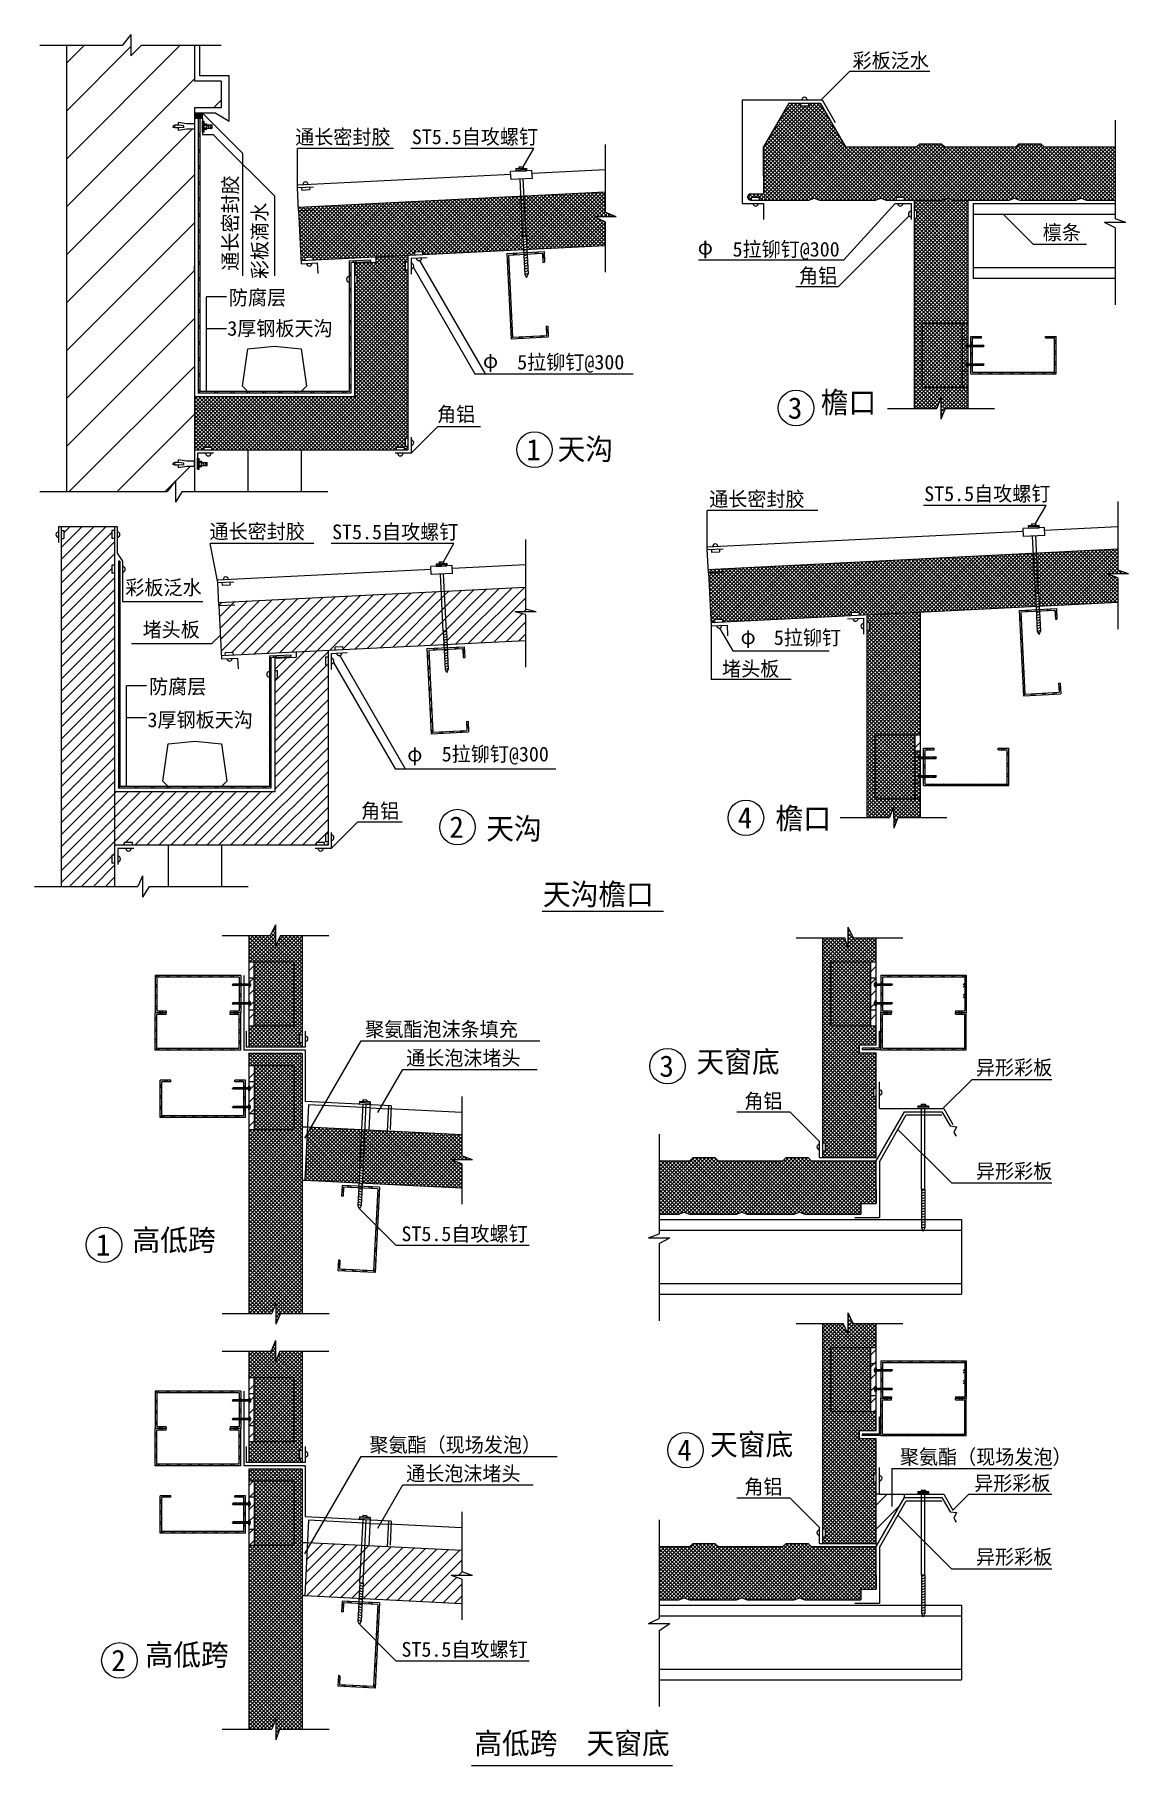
# Model space of a CAD drawing. Header units: metres. Extents: x 3 to 20502, y 1020 to 33464.
import ezdxf

# ---------------------------------------------------------------- set-up
doc = ezdxf.new("R2010")
doc.units = ezdxf.units.M
for name, color, linetype in [('1', 2, 'Continuous'), ('2', 3, 'Continuous'), ('3', 4, 'Continuous'), ('4', 5, 'Continuous'), ('5', 6, 'Continuous')]:
    doc.layers.add(name, color=color, linetype=linetype)
pattern_1 = [(45, (0, 0), (-112.2532, 112.2532), [])]

msp = doc.modelspace()

# ---------------------------------------------------------------- texts
at = {"layer": '3'}
for s, p in [('通长密封胶', (3808.77, 29037.37)), ('彩板滴水', (4360.2, 28881.77))]:
    msp.add_text(s, height=275, rotation=90, dxfattribs=at).set_placement(p)
at = {"layer": '4'}
for s, height, p in [('彩板泛水', 275, (15333.03, 32841.57)), ('通长密封胶', 275, (4886.38, 31407.39)), ('ST5.5自攻螺钉', 275, (7072.62, 31411.13)), ('檩条', 275, (18898.64, 29617.2)), ('φ', 275, (12431.31, 29342.74)), ('   5拉铆钉@300', 275, (12521.95, 29303.01)), ('角铝', 275, (14328.52, 28805.9)), ('防腐层', 275, (3644.05, 28396.84)), ('3厚钢板天沟', 275, (3613.39, 27820.13)), ('φ', 275, (8405.94, 27214.43)), ('   5拉铆钉@300', 275, (8485.87, 27187.01)), ('3', 400, (14119.72, 26263.95)), ('檐口', 400, (14736.13, 26367.28)), ('角铝', 275, (7546.08, 26210.91)), ('1', 400, (9218.52, 25482.99)), ('天沟', 400, (9804.29, 25493.27)), ('ST5.5自攻螺钉', 275, (16675.49, 24720.05)), ('通长密封胶', 275, (12645.12, 24620.23)), ('通长密封胶', 275, (3280.25, 24013.36)), ('ST5.5自攻螺钉', 275, (5577.84, 24005.66)), ('彩板泛水', 275, (1702.7, 22962.02)), ('堵头板', 275, (2026.52, 22173.43)), ('φ', 275, (13233.44, 22038.68)), ('   5拉铆钉', 275, (13295.22, 22022.91)), ('堵头板', 275, (12886.95, 21439.01)), ('防腐层', 275, (2148.56, 21105.73)), ('3厚钢板天沟', 275, (2117.89, 20481.91)), ('   5拉铆钉@300', 275, (7071.47, 19839.76)), ('φ', 275, (6987.02, 19840.29)), ('角铝', 275, (6120.88, 18775.65)), ('天沟', 400, (8466.41, 18378.83)), ('4', 400, (13180.06, 18582.65)), ('檐口', 400, (13887.74, 18570.84)), ('2', 400, (7775.91, 18408.55)), ('天沟檐口', 400, (9527.9, 17148.56)), ('聚氨酯泡沫条填充', 275, (6198.96, 14680.88)), ('通长泡沫堵头', 275, (6965, 14143.75)), ('3', 400, (11711.46, 13928.03)), ('天窗底', 400, (12406.26, 14008.99)), ('异形彩板', 275, (17645.08, 13964.02)), ('角铝', 275, (13303.12, 13336.31)), ('异形彩板', 275, (17645.08, 12023.05)), ('高低跨', 400, (1835.61, 10667.52)), ('ST5.5自攻螺钉', 275, (6877.85, 10847.23)), ('1', 400, (1149.97, 10577.4)), ('聚氨酯（现场发泡）', 275, (6276.73, 6890.94)), ('天窗底', 400, (12660.35, 6835.09)), ('4', 400, (12047.91, 6729.09)), ('聚氨酯（现场发泡）', 275, (16220.07, 6665.57)), ('通长泡沫堵头', 275, (6965, 6353.81)), ('角铝', 275, (13303.12, 6105.11)), ('异形彩板', 275, (17612.26, 6172.76)), ('异形彩板', 275, (17645.08, 4791.85)), ('高低跨', 400, (2080.16, 2892.43)), ('ST5.5自攻螺钉', 275, (6877.85, 3057.29)), ('2', 400, (1438.79, 2787.46)), ('高低跨  天窗底', 400, (8242.23, 1233.28))]:
    msp.add_text(s, height=height, dxfattribs=at).set_placement(p)

# ---------------------------------------------------------------- hatches: boundary and pattern name
at = {"layer": '5'}
h = msp.add_hatch(dxfattribs=at)
h.set_pattern_fill('_U', scale=200)
h.set_pattern_definition([(45, (0, 0), (-449.013, 449.013), [])])
h.paths.add_polyline_path([(2997.72, 31690.52), (2847.72, 31690.52), (2697.72, 31665.52), (2697.72, 31715.52), (2627.72, 31715.52), (2597.72, 31725.52), (2597.72, 31755.52), (2627.72, 31765.52), (2697.72, 31765.52), (2697.72, 31815.52), (2847.72, 31790.52), (2997.72, 31790.52), (2997.72, 32090.52), (3497.72, 32090.52), (3497.72, 32590.52), (2997.72, 32590.52), (2997.72, 33263.87), (1857.19, 33263.87), (1807.19, 33063.87), (1807.19, 33463.87), (1757.19, 33263.87), (597.72, 33263.87), (597.72, 24899.91), (2592.84, 24899.91), (2642.84, 25099.91), (2642.84, 24712.88), (2647.16, 24717.2), (2692.84, 24899.91), (2997.72, 24899.91), (2997.72, 25365.74), (2847.72, 25365.74), (2697.72, 25340.74), (2697.72, 25390.74), (2627.72, 25390.74), (2597.72, 25400.74), (2597.72, 25430.74), (2627.72, 25440.74), (2697.72, 25440.74), (2697.72, 25490.74), (2847.72, 25465.74), (2997.72, 25465.74)])
h = msp.add_hatch(dxfattribs=at)
h.set_pattern_fill('AR-CONC', scale=30)
h.paths.add_polyline_path([(3647.72, 32690.52), (3097.72, 32690.52), (3097.72, 33263.87), (2997.72, 33263.87), (2997.72, 32590.52), (3497.72, 32590.52), (3497.72, 32090.52), (2997.72, 32090.52), (2997.72, 31990.52), (3397.72, 31990.52), (3647.72, 31840.52)])
h = msp.add_hatch(dxfattribs=at)
h.set_pattern_fill('_U', scale=50)
h.set_pattern_definition(pattern_1)
h.paths.add_polyline_path([(502.94, 17494.44), (1502.94, 17494.44), (1502.94, 17935.27), (1452.94, 17935.27), (1452.94, 18085.27), (1502.94, 18085.27), (1502.94, 23366.09), (1452.94, 23366.09), (1452.94, 23516.09), (1502.94, 23516.09), (1502.94, 24008.68), (1495.54, 24016.09), (1452.94, 24016.09), (1452.94, 24166.09), (1502.94, 24166.09), (1502.94, 24241.09), (502.94, 24241.09), (502.94, 24166.09), (552.94, 24166.09), (552.94, 24016.09), (502.94, 24016.09)])
h.paths.add_polyline_path([(5287.94, 18269.68), (5287.94, 18319.68), (5437.94, 18319.68), (5437.94, 18269.68), (5502.94, 18269.68), (5502.94, 18334.68), (5452.94, 18334.68), (5452.94, 18484.68), (5502.94, 18484.68), (5502.94, 21645.38), (5452.94, 21645.38), (5452.94, 21795.38), (5502.94, 21795.38), (5502.94, 21922.8), (4902.94, 21892.8), (4902.94, 21792.67), (4502.94, 21772.67), (4502.94, 21546.71), (4552.94, 21546.71), (4552.94, 21396.71), (4502.94, 21396.71), (4502.94, 19269.68), (1502.94, 19269.68), (1502.94, 18271.07), (1504.33, 18269.68), (1687.94, 18269.68), (1687.94, 18319.68), (1837.94, 18319.68), (1837.94, 18269.68)])
h.paths.add_polyline_path([(5635.17, 21929.41), (5632.67, 21979.35), (5782.48, 21986.84), (5784.98, 21936.9), (7673.2, 22031.31), (7660.72, 22281), (7623.27, 23030.06), (3453, 22821.55), (3456, 22761.63), (3502.84, 21824.85), (3504.8, 21822.89), (3578.44, 21826.57), (3575.93, 21876.65), (3725.75, 21884.14), (3728.25, 21834.06)])
h.paths.add_polyline_path([(7683.19, 23033.06), (7623.27, 23030.06), (7660.72, 22281), (7717.19, 22283.82), (7720.49, 22287.12)])
h.paths.add_polyline_path([(9204.26, 22107.86), (9204.26, 22591.23), (9004.26, 22641.23), (9404.26, 22641.23), (9204.26, 22691.23), (9204.26, 23109.11), (7683.19, 23033.06), (7720.64, 22284), (7733.13, 22034.31)])
h = msp.add_hatch(dxfattribs=at)
h.set_pattern_fill('U', scale=50)
h.set_pattern_definition(pattern_1)
h.paths.add_polyline_path([(16600.59, 20335.51), (16500.59, 20335.51), (16500.59, 20035.51), (16600.59, 20035.51)])
h = msp.add_hatch(dxfattribs=at)
h.set_pattern_fill('_U', scale=50)
h.set_pattern_definition(pattern_1)
h.paths.add_polyline_path([(4115.26, 16075.14), (4015.26, 16075.14), (4015.26, 15775.14), (4115.26, 15775.14)])
h.paths.add_polyline_path([(4115.26, 15775.14), (4015.26, 15775.14), (4015.26, 15695.14), (4037.76, 15695.14), (4037.76, 15668.14), (4051.26, 15668.14), (4051.26, 15632.14), (4037.76, 15632.14), (4037.76, 15605.14), (4015.26, 15605.14), (4015.26, 15345.14), (4037.76, 15345.14), (4037.76, 15318.14), (4051.26, 15318.14), (4051.26, 15282.14), (4037.76, 15282.14), (4037.76, 15255.14), (4015.26, 15255.14), (4015.26, 15175.14), (4115.26, 15175.14)])
h.paths.add_polyline_path([(4115.26, 15175.14), (4015.26, 15175.14), (4015.26, 14875.14), (4115.26, 14875.14)])
h.paths.add_polyline_path([(4115.26, 14134.71), (4015.26, 14134.71), (4015.26, 13834.71), (4115.26, 13834.71)])
h.paths.add_polyline_path([(4115.26, 13834.71), (4015.26, 13834.71), (4015.26, 13754.71), (4037.76, 13754.71), (4037.76, 13727.71), (4051.26, 13727.71), (4051.26, 13691.71), (4037.76, 13691.71), (4037.76, 13664.71), (4015.26, 13664.71), (4015.26, 13404.71), (4037.76, 13404.71), (4037.76, 13377.71), (4051.26, 13377.71), (4051.26, 13341.71), (4037.76, 13341.71), (4037.76, 13314.71), (4015.26, 13314.71), (4015.26, 13234.71), (4115.26, 13234.71)])
h.paths.add_polyline_path([(4115.26, 13234.71), (4015.26, 13234.71), (4015.26, 12934.71), (4115.26, 12934.71)])
h = msp.add_hatch(dxfattribs=at)
h.set_pattern_fill('_U', scale=50)
h.set_pattern_definition(pattern_1)
h.paths.add_polyline_path([(15674.54, 15782.8), (15774.54, 15782.8), (15774.54, 16082.8), (15674.54, 16082.8)])
h.paths.add_polyline_path([(15674.54, 15182.8), (15774.54, 15182.8), (15774.54, 15262.8), (15752.04, 15262.8), (15752.04, 15289.8), (15738.54, 15289.8), (15738.54, 15325.8), (15752.04, 15325.8), (15752.04, 15352.8), (15774.54, 15352.8), (15774.54, 15612.8), (15752.04, 15612.8), (15752.04, 15639.8), (15738.54, 15639.8), (15738.54, 15675.8), (15752.04, 15675.8), (15752.04, 15702.8), (15774.54, 15702.8), (15774.54, 15782.8), (15674.54, 15782.8)])
h.paths.add_polyline_path([(15674.54, 14882.8), (15774.54, 14882.8), (15774.54, 15182.8), (15674.54, 15182.8)])
h = msp.add_hatch(dxfattribs=at)
h.set_pattern_fill('_U', scale=50)
h.set_pattern_definition(pattern_1)
h.paths.add_polyline_path([(15674.54, 8551.6), (15774.54, 8551.6), (15774.54, 8851.6), (15674.54, 8851.6)])
h.paths.add_polyline_path([(15674.54, 7951.6), (15774.54, 7951.6), (15774.54, 8031.6), (15752.04, 8031.6), (15752.04, 8058.6), (15738.54, 8058.6), (15738.54, 8094.6), (15752.04, 8094.6), (15752.04, 8121.6), (15774.54, 8121.6), (15774.54, 8381.6), (15752.04, 8381.6), (15752.04, 8408.6), (15738.54, 8408.6), (15738.54, 8444.6), (15752.04, 8444.6), (15752.04, 8471.6), (15774.54, 8471.6), (15774.54, 8551.6), (15674.54, 8551.6)])
h.paths.add_polyline_path([(15674.54, 7651.6), (15774.54, 7651.6), (15774.54, 7951.6), (15674.54, 7951.6)])
h = msp.add_hatch(dxfattribs=at)
h.set_pattern_fill('_U', scale=50)
h.set_pattern_definition(pattern_1)
h.paths.add_polyline_path([(4115.26, 8285.2), (4015.26, 8285.2), (4015.26, 7985.2), (4115.26, 7985.2)])
h.paths.add_polyline_path([(4115.26, 7985.2), (4015.26, 7985.2), (4015.26, 7905.2), (4037.76, 7905.2), (4037.76, 7878.2), (4051.26, 7878.2), (4051.26, 7842.2), (4037.76, 7842.2), (4037.76, 7815.2), (4015.26, 7815.2), (4015.26, 7555.2), (4037.76, 7555.2), (4037.76, 7528.2), (4051.26, 7528.2), (4051.26, 7492.2), (4037.76, 7492.2), (4037.76, 7465.2), (4015.26, 7465.2), (4015.26, 7385.2), (4115.26, 7385.2)])
h.paths.add_polyline_path([(4115.26, 7385.2), (4015.26, 7385.2), (4015.26, 7085.2), (4115.26, 7085.2)])
h.paths.add_polyline_path([(4115.26, 6344.78), (4015.26, 6344.78), (4015.26, 6044.78), (4115.26, 6044.78)])
h.paths.add_polyline_path([(4115.26, 6044.78), (4015.26, 6044.78), (4015.26, 5964.78), (4037.76, 5964.78), (4037.76, 5937.78), (4051.26, 5937.78), (4051.26, 5901.78), (4037.76, 5901.78), (4037.76, 5874.78), (4015.26, 5874.78), (4015.26, 5614.78), (4037.76, 5614.78), (4037.76, 5587.78), (4051.26, 5587.78), (4051.26, 5551.78), (4037.76, 5551.78), (4037.76, 5524.78), (4015.26, 5524.78), (4015.26, 5444.78), (4115.26, 5444.78)])
h.paths.add_polyline_path([(4115.26, 5444.78), (4015.26, 5444.78), (4015.26, 5144.78), (4115.26, 5144.78)])
h = msp.add_hatch(dxfattribs=at)
h.set_pattern_fill('_U', scale=100)
h.set_pattern_definition([(45, (0, 0), (-224.5064, 224.5064), [])])
h.paths.add_polyline_path([(16305.73, 6041.6), (16305.73, 6101.6), (15834.54, 6101.6), (15774.54, 6101.6), (15774.54, 5181.6), (15774.54, 5121.6)])
h = msp.add_hatch(dxfattribs=at)
h.set_pattern_fill('_U', scale=50)
h.set_pattern_definition(pattern_1)
h.paths.add_polyline_path([(6133.86, 5143.67), (5187.61, 5190.99), (5108.06, 5053.21), (5065.19, 4195.86), (6083.92, 4144.92), (6098.9, 4444.55)])
h.paths.add_polyline_path([(6193.78, 5140.68), (6133.86, 5143.67), (6098.9, 4444.55), (6158.83, 4441.55)])
h.paths.add_polyline_path([(6193.78, 5140.68), (6158.83, 4441.55), (6143.85, 4141.93), (8007.74, 4048.73), (8007.74, 4528.71), (7807.74, 4578.71), (8207.74, 4578.71), (8007.74, 4628.71), (8007.74, 5049.98)])

# ---------------------------------------------------------------- linework, layer by layer
for p, q in [((4929.3, 30596.56), (5228.93, 30611.54)), ((4950.77, 30167.1), (4929.3, 30596.56)), ((9155.49, 29686.47), (9102.06, 30755.14)), ((9215.42, 29689.47), (9161.98, 30758.13)), ((9211.96, 29689.29), (9215.26, 29692.59)), ((16639.89, 28056.83), (17489.89, 28056.83)), ((16639.89, 28056.83), (16639.89, 26856.83)), ((17389.89, 28056.83), (17389.89, 26856.83)), ((17389.89, 27756.83), (17489.89, 27756.83)), ((17389.89, 27156.83), (17489.89, 27156.83)), ((16639.89, 26856.83), (17489.89, 26856.83)), ((18758.36, 22995.38), (18704.93, 24064.05)), ((18818.29, 22998.38), (18764.86, 24067.05)), ((12610.6, 23809.39), (12910.22, 23824.38)), ((12632.07, 23379.93), (12610.6, 23809.39)), ((3434.53, 23191.09), (3734.15, 23206.07)), ((3456, 22761.63), (3434.53, 23191.09)), ((7660.72, 22281), (7607.29, 23349.66)), ((7720.64, 22284), (7667.21, 23352.66)), ((18814.83, 22998.21), (18818.13, 23001.51)), ((7717.19, 22283.82), (7720.49, 22287.12)), ((15750.59, 20335.51), (16600.59, 20335.51)), ((15750.59, 20335.51), (15750.59, 19135.51)), ((16500.59, 20335.51), (16500.59, 19135.51)), ((16500.59, 20035.51), (16600.59, 20035.51)), ((16500.59, 19435.51), (16600.59, 19435.51)), ((15750.59, 19135.51), (16600.59, 19135.51)), ((9516.81, 17032.06), (11790.59, 17032.06)), ((4865.26, 16075.14), (4015.26, 16075.14)), ((4115.26, 14875.14), (4115.26, 16075.14)), ((4865.26, 14875.14), (4865.26, 16075.14)), ((14924.54, 16082.8), (15774.54, 16082.8)), ((14924.54, 14882.8), (14924.54, 16082.8)), ((15674.54, 14882.8), (15674.54, 16082.8)), ((4115.26, 15775.14), (4015.26, 15775.14)), ((15674.54, 15782.8), (15774.54, 15782.8)), ((4115.26, 15175.14), (4015.26, 15175.14)), ((15674.54, 15182.8), (15774.54, 15182.8)), ((4865.26, 14875.14), (4015.26, 14875.14)), ((14924.54, 14882.8), (15774.54, 14882.8)), ((4865.26, 14134.71), (4015.26, 14134.71)), ((4115.26, 14134.71), (4115.26, 12934.71)), ((4865.26, 14134.71), (4865.26, 12934.71)), ((4115.26, 13834.71), (4015.26, 13834.71)), ((6098.9, 12234.49), (6157.83, 13413.02)), ((6158.83, 12231.49), (6217.75, 13410.02)), ((6284.67, 13346.6), (6634.23, 13329.12)), ((4115.26, 13234.71), (4015.26, 13234.71)), ((4865.26, 12934.71), (4015.26, 12934.71)), ((14924.54, 8851.6), (15774.54, 8851.6)), ((14924.54, 7651.6), (14924.54, 8851.6)), ((15674.54, 7651.6), (15674.54, 8851.6)), ((15674.54, 8551.6), (15774.54, 8551.6)), ((4865.26, 8285.2), (4015.26, 8285.2)), ((4115.26, 7085.2), (4115.26, 8285.2)), ((4865.26, 7085.2), (4865.26, 8285.2)), ((4115.26, 7985.2), (4015.26, 7985.2)), ((15674.54, 7951.6), (15774.54, 7951.6)), ((14924.54, 7651.6), (15774.54, 7651.6)), ((4115.26, 7385.2), (4015.26, 7385.2)), ((4865.26, 7085.2), (4015.26, 7085.2)), ((4865.26, 6344.78), (4015.26, 6344.78)), ((4115.26, 6344.78), (4115.26, 5144.78)), ((4865.26, 6344.78), (4865.26, 5144.78)), ((4115.26, 6044.78), (4015.26, 6044.78)), ((6098.9, 4444.55), (6157.83, 5623.08)), ((6158.83, 4441.55), (6217.75, 5620.08)), ((6284.67, 5556.66), (6634.23, 5539.18)), ((4115.26, 5444.78), (4015.26, 5444.78)), ((4865.26, 5144.78), (4015.26, 5144.78)), ((8189.86, 1019.91), (11956.74, 1019.91))]:
    msp.add_line(p, q)
at = {"layer": '1'}
for p, q in [((597.72, 33263.87), (597.72, 24899.91)), ((2997.72, 33263.87), (2997.72, 32590.52)), ((3497.72, 32590.52), (2997.72, 32590.52)), ((3497.72, 32590.52), (3497.72, 32090.52)), ((13264.89, 32239.23), (13264.89, 30299.23)), ((13264.89, 32239.23), (14760.18, 32239.23)), ((14138.34, 32179.23), (14019.97, 31974.23)), ((14138.34, 32179.23), (14725.54, 32179.23)), ((14725.54, 32179.23), (15198.99, 31359.23)), ((14760.18, 32239.23), (15005.56, 31814.23)), ((2997.72, 32090.52), (2997.72, 24899.91)), ((3497.72, 32090.52), (2997.72, 32090.52)), ((3147.72, 31890.52), (3147.72, 31590.52)), ((3147.72, 31590.52), (3347.72, 31590.52)), ((3347.72, 31590.52), (3489.14, 31449.1)), ((15198.99, 31359.23), (16530.34, 31359.23)), ((16590.34, 31419.23), (16530.34, 31359.23)), ((16590.34, 31419.23), (17000.34, 31419.23)), ((17000.34, 31419.23), (17060.34, 31359.23)), ((17060.34, 31359.23), (18391.69, 31359.23)), ((18451.69, 31419.23), (18391.69, 31359.23)), ((18451.69, 31419.23), (18861.69, 31419.23)), ((18861.69, 31419.23), (18921.69, 31359.23)), ((18921.69, 31359.23), (20253.03, 31359.23)), ((4947.78, 30227.02), (10699.04, 30514.58)), ((13664.89, 30819.23), (13664.89, 30479.23)), ((4950.77, 30167.1), (5250.4, 30182.08)), ((13264.89, 30299.23), (13664.89, 30299.23)), ((13424.89, 30479.23), (13664.89, 30479.23)), ((13424.89, 30359.23), (14514.89, 30359.23)), ((13664.89, 30299.23), (13664.89, 29999.23)), ((14514.89, 30359.23), (14614.89, 30399.23)), ((14614.89, 30399.23), (14714.89, 30359.23)), ((14714.89, 30359.23), (15764.89, 30359.23)), ((15764.89, 30359.23), (15864.89, 30399.23)), ((15864.89, 30399.23), (15964.89, 30359.23)), ((15964.89, 30359.23), (17014.89, 30359.23)), ((16129.89, 30299.23), (16429.89, 30299.23)), ((16429.89, 30299.23), (16429.89, 29999.23)), ((16489.89, 30359.23), (16489.89, 26454.44)), ((17014.89, 30359.23), (17114.89, 30399.23)), ((17114.89, 30399.23), (17214.89, 30359.23)), ((17214.89, 30359.23), (18264.89, 30359.23)), ((17489.89, 30359.23), (17489.89, 26454.44)), ((18264.89, 30359.23), (18364.89, 30399.23)), ((18364.89, 30399.23), (18464.89, 30359.23)), ((18464.89, 30359.23), (19514.89, 30359.23)), ((19514.89, 30359.23), (19614.89, 30399.23)), ((19614.89, 30399.23), (19714.89, 30359.23)), ((19714.89, 30359.23), (20253.03, 30359.23)), ((4950.77, 30167.1), (5000.71, 29168.34)), ((4997.72, 29228.27), (10699.04, 29513.34)), ((6397.72, 29298.27), (6397.72, 29198.14)), ((6997.72, 29328.27), (6997.72, 25675.15)), ((7057.72, 29271.19), (7357.72, 29286.19)), ((7057.72, 29271.19), (7057.72, 28970.82)), ((5000.71, 29168.34), (5300.34, 29183.33)), ((5300.34, 29183.33), (5310.32, 28983.57)), ((5997.72, 29178.14), (6397.72, 29198.14)), ((5997.72, 29178.14), (5997.72, 26675.15)), ((5997.72, 26675.15), (2997.72, 26675.15)), ((6997.72, 25675.15), (2997.72, 25675.15)), ((7057.72, 25915.15), (7057.72, 25615.15)), ((3357.72, 25615.15), (3057.72, 25615.15)), ((3057.72, 25615.15), (3057.72, 25315.15)), ((7057.72, 25615.15), (6757.72, 25615.15)), ((452.94, 24241.09), (452.94, 23941.09)), ((452.94, 24241.09), (1552.94, 24241.09)), ((452.94, 24241.09), (1552.94, 24241.09)), ((502.94, 24241.09), (502.94, 17494.44)), ((1502.94, 24241.09), (1502.94, 17494.44)), ((1552.94, 24241.09), (1552.94, 23741.09)), ((1552.94, 23741.09), (1652.94, 23591.09)), ((12629.08, 23439.86), (20301.91, 23823.5)), ((1652.94, 23591.09), (1652.94, 23291.09)), ((12632.07, 23379.93), (12931.7, 23394.91)), ((12632.07, 23379.93), (12682.01, 22381.18)), ((3453, 22821.55), (9204.26, 23109.11)), ((3456, 22761.63), (3755.63, 22776.61)), ((3456, 22761.63), (3505.94, 21762.87)), ((12679.01, 22441.1), (20301.91, 22822.25)), ((12682.01, 22381.18), (12981.64, 22396.16)), ((12981.64, 22396.16), (12991.62, 22196.41)), ((15240.59, 22511.3), (15540.59, 22526.3)), ((15540.59, 22526.3), (15540.59, 22225.92)), ((15600.59, 22587.18), (15600.59, 18785.51)), ((16600.59, 22637.18), (16600.59, 18785.51)), ((3502.94, 21822.8), (9204.26, 22107.86)), ((3505.94, 21762.87), (3805.56, 21777.85)), ((3805.56, 21777.85), (3815.55, 21578.1)), ((4502.94, 21772.67), (4902.94, 21792.67)), ((4502.94, 21772.67), (4502.94, 19269.68)), ((4902.94, 21892.8), (4902.94, 21792.67)), ((5502.94, 21922.8), (5502.94, 18269.68)), ((5562.94, 21865.72), (5862.94, 21880.72)), ((5562.94, 21865.72), (5562.94, 21565.35)), ((4502.94, 19269.68), (1502.94, 19269.68)), ((5562.94, 18509.68), (5562.94, 18209.68)), ((5502.94, 18269.68), (1502.94, 18269.68)), ((1562.94, 18209.68), (1562.94, 17909.68)), ((1862.94, 18209.68), (1562.94, 18209.68)), ((5562.94, 18209.68), (5262.94, 18209.68)), ((4015.26, 16575.14), (4015.26, 14485.14)), ((5015.26, 16575.14), (5015.26, 14485.14)), ((14774.54, 12412.8), (14774.54, 16532.8)), ((15774.54, 14522.8), (15774.54, 16532.8)), ((3925.26, 15825.14), (3925.26, 14425.14)), ((3965.26, 14785.14), (3965.26, 14485.14)), ((5075.26, 14785.14), (5075.26, 14485.14)), ((5075.26, 14425.14), (3925.26, 14425.14)), ((5075.26, 14485.14), (3965.26, 14485.14)), ((4015.26, 14365.14), (4015.26, 9490.14)), ((5015.26, 14365.14), (5015.26, 9490.14)), ((5075.26, 14425.14), (5075.26, 13467.14)), ((15774.54, 12412.8), (15774.54, 14372.8)), ((15834.54, 13332.8), (15834.54, 13832.8)), ((6687.17, 13386.55), (5075.26, 13467.14)), ((6687.17, 13386.55), (6664.7, 12937.11)), ((15834.54, 13332.8), (17042.74, 13332.8)), ((17042.74, 13332.8), (17214.41, 13035.48)), ((8007.74, 12839.92), (5115.13, 12984.55)), ((15774.54, 12352.8), (16305.73, 13272.8)), ((15834.54, 12336.72), (16340.37, 13212.8)), ((16305.73, 13272.8), (17008.1, 13272.8)), ((16340.37, 13212.8), (17008.1, 13212.8)), ((17008.1, 13272.8), (17162.45, 13005.48)), ((17162.45, 13005.48), (17278.27, 12991.53)), ((17278.27, 12991.53), (17232.45, 12884.24)), ((14714.54, 12412.8), (14714.54, 12712.8)), ((17232.45, 12884.24), (17273.7, 12812.8)), ((11706.41, 12352.8), (12282.49, 12352.8)), ((12342.49, 12412.8), (12282.49, 12352.8)), ((12342.49, 12412.8), (12752.49, 12412.8)), ((12812.49, 12352.8), (12752.49, 12412.8)), ((12812.49, 12352.8), (14028.51, 12352.8)), ((14088.51, 12412.8), (14028.51, 12352.8)), ((14088.51, 12412.8), (14498.51, 12412.8)), ((14558.51, 12352.8), (14498.51, 12412.8)), ((14558.51, 12352.8), (15774.54, 12352.8)), ((14714.54, 12412.8), (14974.54, 12412.8)), ((15834.54, 12336.72), (15834.54, 11292.8)), ((8007.74, 11838.67), (5065.19, 11985.8)), ((15774.54, 11812.8), (15774.54, 11552.8)), ((12073.97, 11352.8), (12173.97, 11392.8)), ((12173.97, 11392.8), (12273.97, 11352.8)), ((13156.91, 11352.8), (13256.91, 11392.8)), ((13256.91, 11392.8), (13356.91, 11352.8)), ((14239.86, 11352.8), (14339.86, 11392.8)), ((14339.86, 11392.8), (14439.86, 11352.8)), ((15489.86, 11552.8), (15774.54, 11552.8)), ((15489.86, 11552.8), (15489.86, 11352.8)), ((11708.07, 11352.8), (11706.41, 11352.8)), ((11706.41, 11352.8), (12073.97, 11352.8)), ((12791.02, 11352.8), (12273.97, 11352.8)), ((12273.97, 11352.8), (13156.91, 11352.8)), ((13873.97, 11352.8), (13356.91, 11352.8)), ((13356.91, 11352.8), (14239.86, 11352.8)), ((14439.86, 11352.8), (15489.86, 11352.8)), ((15374.54, 11292.8), (15834.54, 11292.8)), ((14774.54, 5181.6), (14774.54, 9301.6)), ((15774.54, 7291.6), (15774.54, 9301.6)), ((4015.26, 8785.2), (4015.26, 6695.2)), ((5015.26, 8785.2), (5015.26, 6695.2)), ((3925.26, 8035.2), (3925.26, 6635.2)), ((15774.54, 5181.6), (15774.54, 7141.6)), ((3965.26, 6995.2), (3965.26, 6695.2)), ((5075.26, 6995.2), (5075.26, 6695.2)), ((5075.26, 6635.2), (3925.26, 6635.2)), ((5075.26, 6695.2), (3965.26, 6695.2)), ((4015.26, 6575.2), (4015.26, 1700.2)), ((5015.26, 6575.2), (5015.26, 1700.2)), ((5075.26, 6635.2), (5075.26, 5677.2)), ((15834.54, 6101.6), (15834.54, 6601.6)), ((15774.54, 5121.6), (16305.73, 6041.6)), ((15834.54, 6101.6), (17042.74, 6101.6)), ((15834.54, 5105.53), (16340.37, 5981.6)), ((16305.73, 6041.6), (17008.1, 6041.6)), ((16340.37, 5981.6), (17008.1, 5981.6)), ((17008.1, 6041.6), (17162.45, 5774.29)), ((17042.74, 6101.6), (17214.41, 5804.29)), ((6687.17, 5596.61), (5075.26, 5677.2)), ((6687.17, 5596.61), (6664.7, 5147.17)), ((17162.45, 5774.29), (17278.27, 5760.33)), ((17278.27, 5760.33), (17232.45, 5653.04)), ((17232.45, 5653.04), (17273.7, 5581.61)), ((8007.74, 5049.98), (5115.13, 5194.61)), ((14714.54, 5181.6), (14714.54, 5481.6)), ((11706.41, 5121.6), (12282.49, 5121.6)), ((12342.49, 5181.6), (12282.49, 5121.6)), ((12342.49, 5181.6), (12752.49, 5181.6)), ((12812.49, 5121.6), (12752.49, 5181.6)), ((12812.49, 5121.6), (14028.51, 5121.6)), ((14088.51, 5181.6), (14028.51, 5121.6)), ((14088.51, 5181.6), (14498.51, 5181.6)), ((14558.51, 5121.6), (14498.51, 5181.6)), ((14558.51, 5121.6), (15774.54, 5121.6)), ((14714.54, 5181.6), (14974.54, 5181.6)), ((15834.54, 5105.53), (15834.54, 4061.6)), ((15774.54, 4581.6), (15774.54, 4321.6)), ((15489.86, 4321.6), (15774.54, 4321.6)), ((15489.86, 4321.6), (15489.86, 4121.6)), ((8007.74, 4048.73), (5065.19, 4195.86)), ((11708.07, 4121.6), (11706.41, 4121.6)), ((11706.41, 4121.6), (12073.97, 4121.6)), ((12073.97, 4121.6), (12173.97, 4161.6)), ((12173.97, 4161.6), (12273.97, 4121.6)), ((12791.02, 4121.6), (12273.97, 4121.6)), ((12273.97, 4121.6), (13156.91, 4121.6)), ((13156.91, 4121.6), (13256.91, 4161.6)), ((13256.91, 4161.6), (13356.91, 4121.6)), ((13873.97, 4121.6), (13356.91, 4121.6)), ((13356.91, 4121.6), (14239.86, 4121.6)), ((14239.86, 4121.6), (14339.86, 4161.6)), ((14339.86, 4161.6), (14439.86, 4121.6)), ((14439.86, 4121.6), (15489.86, 4121.6)), ((15374.54, 4061.6), (15834.54, 4061.6))]:
    msp.add_line(p, q, dxfattribs=at)
msp.add_arc((13424.89, 30419.23), 60, 90, 270, dxfattribs=at)
at = {"layer": '2'}
for p, q in [((1807.19, 33463.87), (1650.65, 33263.87)), ((1807.19, 33463.87), (1807.19, 33063.87)), ((97.72, 33263.87), (1650.65, 33263.87)), ((2004.33, 33263.87), (1807.19, 33063.87)), ((2004.33, 33263.87), (3497.72, 33263.87)), ((2004.33, 33263.87), (2807.16, 33263.87)), ((3097.72, 32690.52), (3097.72, 33263.87)), ((14743.27, 32239.23), (15283.27, 32779.23)), ((15283.27, 32779.23), (16783.27, 32779.23)), ((3647.72, 32690.52), (3097.72, 32690.52)), ((3647.72, 31840.52), (3647.72, 32690.52)), ((14356.94, 32179.23), (14356.94, 32129.23)), ((14356.94, 32129.23), (14506.94, 32129.23)), ((14506.94, 32179.23), (14506.94, 32129.23)), ((2697.72, 31765.52), (2697.72, 31815.52)), ((2847.72, 31790.52), (2697.72, 31815.52)), ((3397.72, 31990.52), (2997.72, 31990.52)), ((3147.72, 31890.52), (2997.72, 31890.52)), ((3147.72, 31990.52), (3897.72, 31240.52)), ((3147.72, 31890.52), (3147.72, 31990.52)), ((3147.72, 31640.52), (3147.72, 31840.52)), ((3147.72, 31840.52), (3177.72, 31840.52)), ((3177.72, 31640.52), (3177.72, 31840.52)), ((3397.72, 31990.52), (3647.72, 31840.52)), ((14019.97, 31974.23), (13664.89, 31359.23)), ((20253.03, 31859.23), (20253.03, 30012.48)), ((2627.72, 31765.52), (2597.72, 31755.52)), ((2597.72, 31725.52), (2597.72, 31755.52)), ((2627.72, 31715.52), (2597.72, 31725.52)), ((2627.72, 31715.52), (2627.72, 31765.52)), ((2697.72, 31765.52), (2627.72, 31765.52)), ((2697.72, 31715.52), (2627.72, 31715.52)), ((2797.72, 31755.52), (2697.72, 31765.52)), ((2797.72, 31725.52), (2697.72, 31715.52)), ((2697.72, 31665.52), (2697.72, 31715.52)), ((2847.72, 31690.52), (2697.72, 31665.52)), ((2797.72, 31725.52), (2797.72, 31755.52)), ((2997.72, 31790.52), (2847.72, 31790.52)), ((2997.72, 31690.52), (2847.72, 31690.52)), ((3147.72, 31640.52), (3177.72, 31640.52)), ((3177.72, 31790.52), (3227.72, 31790.52)), ((3177.72, 31765.52), (3227.72, 31765.52)), ((3177.72, 31715.52), (3227.72, 31715.52)), ((3177.72, 31690.52), (3227.72, 31690.52)), ((3227.72, 31690.52), (3227.72, 31790.52)), ((3227.72, 31770.52), (3327.72, 31770.52)), ((3227.72, 31710.52), (3327.72, 31710.52)), ((3247.72, 31770.52), (3267.72, 31710.52)), ((3287.72, 31770.52), (3307.72, 31710.52)), ((3327.72, 31710.52), (3327.72, 31770.52)), ((3489.14, 31449.1), (4497.72, 30440.52)), ((3897.72, 31240.52), (3897.72, 28940.52)), ((6729.3, 31328.51), (4929.3, 31328.51)), ((4929.3, 30596.56), (4929.3, 31328.51)), ((9356.89, 31328.51), (7056.89, 31328.51)), ((9160.49, 30988.34), (9356.89, 31328.51)), ((10699.04, 31403.94), (10699.04, 30134.31)), ((13664.89, 30819.23), (13664.89, 31359.23)), ((4929.3, 30646.62), (8927.28, 30846.52)), ((9324.28, 30916.43), (8924.78, 30896.46)), ((8932.27, 30746.65), (8924.78, 30896.46)), ((9022.16, 30951.39), (9221.91, 30961.38)), ((9022.16, 30951.39), (9024.66, 30901.45)), ((9023.16, 30931.42), (9222.91, 30941.4)), ((9024.66, 30901.45), (9224.41, 30911.44)), ((9080.59, 30984.35), (9160.49, 30988.34)), ((9080.59, 30984.35), (9082.08, 30954.39)), ((9090.57, 30984.85), (9092.07, 30954.89)), ((9150.5, 30987.84), (9152, 30957.88)), ((9160.49, 30988.34), (9161.98, 30958.38)), ((9221.91, 30961.38), (9224.41, 30911.44)), ((9331.77, 30766.62), (9324.28, 30916.43)), ((9326.78, 30866.5), (10699.04, 30935.11)), ((5007.63, 30600.54), (5010.13, 30550.61)), ((5010.13, 30550.61), (5159.94, 30558.1)), ((5157.44, 30608.03), (5159.94, 30558.1)), ((9331.77, 30766.62), (8932.27, 30746.65)), ((4497.72, 30440.52), (4497.72, 28940.52)), ((13439.89, 30359.23), (13439.89, 30409.23)), ((13589.89, 30409.23), (13439.89, 30409.23)), ((13589.89, 30359.23), (13589.89, 30409.23)), ((15168.54, 29239.93), (16129.89, 30299.23)), ((16154.89, 30359.23), (16154.89, 30409.23)), ((16304.89, 30409.23), (16154.89, 30409.23)), ((16304.89, 30359.23), (16304.89, 30409.23)), ((16489.89, 30174.23), (16539.89, 30174.23)), ((16539.89, 30024.23), (16539.89, 30174.23)), ((17589.89, 30299.23), (20253.03, 30299.23)), ((17589.89, 30299.23), (17589.89, 28899.23)), ((10699.04, 29954.44), (10499.04, 30046.7)), ((10899.04, 30046.7), (10499.04, 30046.7)), ((10899.04, 30046.7), (10699.04, 30134.31)), ((10699.04, 29954.44), (10699.04, 29012.71)), ((10699.04, 29954.44), (10699.04, 29012.71)), ((15070.58, 28739.93), (16394.53, 30063.88)), ((16489.89, 30024.23), (16539.89, 30024.23)), ((17589.89, 30099.23), (20253.03, 30099.23)), ((18153.39, 30099.23), (18718.64, 29533.99)), ((20453.03, 29939.67), (20053.03, 29939.67)), ((20253.03, 29843.5), (20053.03, 29939.67)), ((20453.03, 29939.67), (20253.03, 30012.48)), ((9215.42, 29689.47), (9155.49, 29686.47)), ((9155.49, 29686.47), (9191.45, 28967.37)), ((9156.49, 29666.5), (9215.42, 29689.47)), ((9158.99, 29616.56), (9217.91, 29639.53)), ((9161.49, 29566.62), (9220.41, 29589.59)), ((9163.98, 29516.68), (9222.91, 29539.65)), ((9215.42, 29689.47), (9251.37, 28970.36)), ((18718.64, 29533.99), (19718.64, 29533.99)), ((20253.03, 29843.5), (20253.03, 28905.69)), ((20253.03, 29843.5), (20253.03, 28399.23)), ((5220.52, 29289.61), (5070.71, 29282.12)), ((5073.2, 29232.18), (5070.71, 29282.12)), ((5223.02, 29239.67), (5220.52, 29289.61)), ((6947.72, 29200.85), (6947.72, 29050.85)), ((6997.72, 29200.85), (6947.72, 29200.85)), ((7277.26, 29392.31), (7127.44, 29384.82)), ((7129.94, 29334.88), (7127.44, 29384.82)), ((7217.18, 29229.6), (8444.97, 27103.07)), ((7279.75, 29342.37), (7277.26, 29392.31)), ((9166.48, 29466.74), (9225.41, 29489.72)), ((9168.98, 29416.81), (9227.9, 29439.78)), ((9171.47, 29366.87), (9230.4, 29389.84)), ((9173.97, 29316.93), (9232.9, 29339.9)), ((9176.47, 29266.99), (9235.39, 29289.97)), ((9178.96, 29217.06), (9237.89, 29240.03)), ((12442.27, 29239.93), (15168.54, 29239.93)), ((2997.72, 29023.21), (2997.72, 29123.21)), ((2997.72, 29023.21), (2997.72, 29123.21)), ((5997.72, 28952.18), (6047.72, 28952.18)), ((6047.72, 28802.18), (6047.72, 28952.18)), ((6997.72, 29050.85), (6947.72, 29050.85)), ((7100.81, 29100.65), (8254.15, 27103.07)), ((9181.46, 29167.12), (9240.39, 29190.09)), ((9183.96, 29117.18), (9242.88, 29140.15)), ((9186.45, 29067.24), (9245.38, 29090.22)), ((9188.95, 29017.31), (9247.88, 29040.28)), ((9191.45, 28967.37), (9250.37, 28990.34)), ((9191.45, 28967.37), (9224.41, 28908.94)), ((9214.99, 28925.64), (9235.19, 28933.51)), ((9224.41, 28908.94), (9251.37, 28970.36)), ((17589.89, 29099.23), (20253.03, 29099.23)), ((17589.89, 28899.23), (20253.03, 28899.23)), ((5997.72, 28802.18), (6047.72, 28802.18)), ((14270.58, 28739.93), (15070.58, 28739.93)), ((3597.91, 28546.84), (3221.54, 28546.84)), ((3221.54, 26775.25), (3221.54, 28546.84)), ((3597.91, 27946.84), (3221.54, 27946.84)), ((3997.72, 27575.15), (4497.72, 27625.15)), ((4497.72, 27625.15), (4997.72, 27575.15)), ((17453.89, 27613.83), (17453.89, 27649.83)), ((17453.89, 27649.83), (17467.39, 27649.83)), ((17453.89, 27645.33), (17467.39, 27645.33)), ((17453.89, 27618.33), (17467.39, 27618.33)), ((17453.89, 27613.83), (17467.39, 27613.83)), ((17467.39, 27586.83), (17467.39, 27676.83)), ((17467.39, 27676.83), (17489.89, 27676.83)), ((17467.39, 27586.83), (17489.89, 27586.83)), ((17476.39, 27586.83), (17476.39, 27676.83)), ((17489.89, 27586.83), (17489.89, 27676.83)), ((17489.89, 27645.33), (17782.39, 27645.33)), ((17489.89, 27618.33), (17782.39, 27618.33)), ((17669.55, 27645.33), (17789.89, 27625.08)), ((17669.55, 27618.33), (17669.55, 27645.33)), ((17797.39, 27631.83), (17782.39, 27645.33)), ((17782.39, 27618.33), (17797.39, 27631.83)), ((3897.72, 26875.15), (3997.72, 27575.15)), ((4997.72, 27575.15), (5097.72, 26875.15)), ((17453.89, 27263.83), (17453.89, 27299.83)), ((17453.89, 27299.83), (17467.39, 27299.83)), ((17453.89, 27295.33), (17467.39, 27295.33)), ((17453.89, 27268.33), (17467.39, 27268.33)), ((17453.89, 27263.83), (17467.39, 27263.83)), ((17467.39, 27236.83), (17467.39, 27326.83)), ((17467.39, 27326.83), (17489.89, 27326.83)), ((17476.39, 27236.83), (17476.39, 27326.83)), ((17489.89, 27236.83), (17489.89, 27326.83)), ((17489.89, 27295.33), (17782.39, 27295.33)), ((17489.89, 27268.33), (17782.39, 27268.33)), ((17669.55, 27268.33), (17669.55, 27295.33)), ((17669.55, 27295.33), (17789.89, 27275.08)), ((17797.39, 27281.83), (17782.39, 27295.33)), ((17782.39, 27268.33), (17797.39, 27281.83)), ((8254.15, 27103.07), (11219.12, 27103.07)), ((17467.39, 27236.83), (17489.89, 27236.83)), ((3997.72, 26775.15), (3897.72, 26875.15)), ((5097.9, 26873.83), (4997.9, 26773.83)), ((16989.91, 26654.44), (16911.96, 26454.44)), ((16989.91, 26654.44), (16989.91, 26254.44)), ((15989.89, 26454.44), (16911.96, 26454.44)), ((17067.78, 26454.44), (16989.91, 26254.44)), ((17067.78, 26454.44), (17989.89, 26454.44)), ((17067.78, 26454.44), (17989.89, 26454.44)), ((7057.72, 25615.15), (7557.72, 26115.15)), ((7557.72, 26115.15), (8357.72, 26115.15)), ((3332.72, 25725.15), (3182.72, 25725.15)), ((3182.72, 25675.15), (3182.72, 25725.15)), ((3332.72, 25675.15), (3332.72, 25725.15)), ((3997.72, 25675.15), (3997.72, 24899.91)), ((4997.72, 25675.15), (4997.72, 24899.91)), ((6932.72, 25725.15), (6782.72, 25725.15)), ((6782.72, 25675.15), (6782.72, 25725.15)), ((6932.72, 25675.15), (6932.72, 25725.15)), ((6947.72, 25890.15), (6947.72, 25740.15)), ((6997.72, 25890.15), (6947.72, 25890.15)), ((6997.72, 25740.15), (6947.72, 25740.15)), ((2627.72, 25440.74), (2597.72, 25430.74)), ((2597.72, 25400.74), (2597.72, 25430.74)), ((2627.72, 25390.74), (2597.72, 25400.74)), ((2627.72, 25390.74), (2627.72, 25440.74)), ((2697.72, 25440.74), (2627.72, 25440.74)), ((2697.72, 25390.74), (2627.72, 25390.74)), ((2697.72, 25440.74), (2697.72, 25490.74)), ((2847.72, 25465.74), (2697.72, 25490.74)), ((2797.72, 25430.74), (2697.72, 25440.74)), ((2797.72, 25400.74), (2697.72, 25390.74)), ((2697.72, 25340.74), (2697.72, 25390.74)), ((2847.72, 25365.74), (2697.72, 25340.74)), ((2797.72, 25400.74), (2797.72, 25430.74)), ((2997.72, 25465.74), (2847.72, 25465.74)), ((2997.72, 25365.74), (2847.72, 25365.74)), ((2997.72, 25365.74), (2997.72, 25465.74)), ((2997.72, 25365.74), (2997.72, 25465.74)), ((3057.72, 25315.74), (3057.72, 25515.74)), ((3057.72, 25515.74), (3087.72, 25515.74)), ((3057.72, 25315.74), (3087.72, 25315.74)), ((3087.72, 25315.74), (3087.72, 25515.74)), ((3087.72, 25465.74), (3137.72, 25465.74)), ((3087.72, 25440.74), (3137.72, 25440.74)), ((3087.72, 25390.74), (3137.72, 25390.74)), ((3087.72, 25365.74), (3137.72, 25365.74)), ((3137.72, 25365.74), (3137.72, 25465.74)), ((3137.72, 25445.74), (3237.72, 25445.74)), ((3137.72, 25385.74), (3237.72, 25385.74)), ((3157.72, 25445.74), (3177.72, 25385.74)), ((3197.72, 25445.74), (3217.72, 25385.74)), ((3237.72, 25385.74), (3237.72, 25445.74)), ((2642.84, 25099.91), (2488.08, 24899.91)), ((2642.84, 25099.91), (2642.84, 24699.91)), ((97.72, 24899.91), (2488.08, 24899.91)), ((2769.83, 24899.91), (2642.84, 24699.91)), ((2769.83, 24899.91), (3642.82, 24899.91)), ((2769.83, 24899.91), (5497.72, 24899.91)), ((20301.91, 24712.85), (20301.91, 23427.64)), ((12610.6, 23809.39), (12610.6, 24541.35)), ((14683.21, 24541.35), (12610.6, 24541.35)), ((18959.76, 24637.43), (16659.76, 24637.43)), ((18763.36, 24297.26), (18959.76, 24637.43)), ((502.94, 24166.09), (552.94, 24166.09)), ((502.94, 24016.09), (552.94, 24016.09)), ((552.94, 24166.09), (552.94, 24016.09)), ((1452.94, 24166.09), (1452.94, 24016.09)), ((1502.94, 24166.09), (1452.94, 24166.09)), ((1502.94, 24016.09), (1452.94, 24016.09)), ((12608.1, 23859.33), (18530.15, 24155.43)), ((18927.15, 24225.35), (18527.65, 24205.37)), ((18535.14, 24055.56), (18527.65, 24205.37)), ((18934.64, 24075.53), (18535.14, 24055.56)), ((18625.03, 24260.3), (18824.78, 24270.29)), ((18625.03, 24260.3), (18627.53, 24210.37)), ((18626.03, 24240.33), (18825.78, 24250.32)), ((18627.53, 24210.37), (18827.28, 24220.35)), ((18683.46, 24293.26), (18763.36, 24297.26)), ((18683.46, 24293.26), (18684.96, 24263.3)), ((18693.44, 24293.76), (18694.94, 24263.8)), ((18753.37, 24296.76), (18754.87, 24266.8)), ((18763.36, 24297.26), (18764.86, 24267.3)), ((18824.78, 24270.29), (18827.28, 24220.35)), ((18934.64, 24075.53), (18927.15, 24225.35)), ((18929.65, 24175.41), (20301.91, 24244.02)), ((5234.53, 23923.04), (3292.02, 23923.04)), ((3434.53, 23191.09), (3292.02, 23923.04)), ((7862.12, 23923.04), (5562.12, 23923.04)), ((7665.71, 23582.87), (7862.12, 23923.04)), ((9204.26, 23998.47), (9204.26, 22691.23)), ((12688.93, 23813.38), (12691.43, 23763.44)), ((12691.43, 23763.44), (12841.24, 23770.93)), ((12838.74, 23820.87), (12841.24, 23770.93)), ((1502.94, 23516.09), (1452.94, 23516.09)), ((1452.94, 23516.09), (1452.94, 23366.09)), ((1502.94, 23366.09), (1452.94, 23366.09)), ((3434.53, 23241.15), (7432.5, 23441.05)), ((7829.51, 23510.96), (7430.01, 23490.99)), ((7437.5, 23341.18), (7430.01, 23490.99)), ((7837, 23361.15), (7437.5, 23341.18)), ((7527.39, 23545.92), (7727.14, 23555.91)), ((7527.39, 23545.92), (7529.88, 23495.98)), ((7528.38, 23525.94), (7728.13, 23535.93)), ((7529.88, 23495.98), (7729.63, 23505.97)), ((7585.81, 23578.88), (7665.71, 23582.87)), ((7585.81, 23578.88), (7587.31, 23548.92)), ((7595.8, 23579.38), (7597.3, 23549.42)), ((7655.73, 23582.37), (7657.22, 23552.41)), ((7665.71, 23582.87), (7667.21, 23552.91)), ((7727.14, 23555.91), (7729.63, 23505.97)), ((7837, 23361.15), (7829.51, 23510.96)), ((7832.01, 23461.03), (9204.26, 23529.64)), ((20501.91, 23355.61), (20301.91, 23427.64)), ((1652.94, 23291.09), (1652.94, 22838.36)), ((3512.86, 23195.07), (3515.35, 23145.13)), ((3515.35, 23145.13), (3665.17, 23152.63)), ((3662.67, 23202.56), (3665.17, 23152.63)), ((20301.91, 23283.02), (20101.91, 23355.61)), ((20501.91, 23355.61), (20101.91, 23355.61)), ((20301.91, 23283.02), (20301.91, 22321.62)), ((20301.91, 23283.02), (20301.91, 22321.62)), ((1652.94, 22838.36), (3152.94, 22838.36)), ((18818.29, 22998.38), (18758.36, 22995.38)), ((18758.36, 22995.38), (18794.32, 22276.28)), ((18759.36, 22975.41), (18818.29, 22998.38)), ((18761.86, 22925.47), (18820.79, 22948.44)), ((18764.36, 22875.53), (18823.28, 22898.51)), ((18766.85, 22825.6), (18825.78, 22848.57)), ((18769.35, 22775.66), (18828.28, 22798.63)), ((18771.85, 22725.72), (18830.77, 22748.69)), ((18818.29, 22998.38), (18854.24, 22279.28)), ((9204.26, 22591.23), (9004.26, 22641.23)), ((9404.26, 22641.23), (9004.26, 22641.23)), ((9404.26, 22641.23), (9204.26, 22691.23)), ((9204.26, 22591.23), (9204.26, 21607.24)), ((9204.26, 22591.23), (9204.26, 21607.24)), ((12901.82, 22502.44), (12752.01, 22494.95)), ((12754.5, 22445.01), (12752.01, 22494.95)), ((12904.32, 22452.5), (12901.82, 22502.44)), ((15460.13, 22632.41), (15310.32, 22624.92)), ((15312.81, 22574.98), (15310.32, 22624.92)), ((15462.63, 22582.47), (15460.13, 22632.41)), ((15600.59, 22450.52), (15650.59, 22450.52)), ((15650.59, 22300.52), (15650.59, 22450.52)), ((18774.34, 22675.78), (18833.27, 22698.75)), ((18776.84, 22625.85), (18835.77, 22648.82)), ((18779.34, 22575.91), (18838.26, 22598.88)), ((18781.83, 22525.97), (18840.76, 22548.94)), ((18784.33, 22476.03), (18843.26, 22499)), ((18786.83, 22426.1), (18845.75, 22449.07)), ((18789.32, 22376.16), (18848.25, 22399.13)), ((3483.63, 22209.1), (3321.58, 22047.05)), ((7720.64, 22284), (7660.72, 22281)), ((7660.72, 22281), (7696.67, 21561.9)), ((7661.72, 22261.02), (7720.64, 22284)), ((7664.21, 22211.09), (7723.14, 22234.06)), ((7666.71, 22161.15), (7725.64, 22184.12)), ((7669.21, 22111.21), (7728.13, 22134.18)), ((7671.71, 22061.27), (7730.63, 22084.25)), ((7720.64, 22284), (7756.6, 21564.89)), ((12682.01, 22381.18), (12682.01, 21373.94)), ((12841.91, 22340.07), (13087.97, 21913.89)), ((15600.59, 22300.52), (15650.59, 22300.52)), ((18791.82, 22326.22), (18850.75, 22349.19)), ((18794.32, 22276.28), (18853.24, 22299.25)), ((18794.32, 22276.28), (18827.28, 22217.86)), ((18817.86, 22234.55), (18838.06, 22242.42)), ((18827.28, 22217.86), (18854.24, 22279.28)), ((1821.58, 22047.05), (3321.58, 22047.05)), ((3725.75, 21884.14), (3575.93, 21876.65)), ((3578.43, 21826.71), (3575.93, 21876.65)), ((3728.24, 21834.2), (3725.75, 21884.14)), ((5502.94, 21795.38), (5452.94, 21795.38)), ((5452.94, 21795.38), (5452.94, 21645.38)), ((5782.48, 21986.84), (5632.67, 21979.35)), ((5635.17, 21929.41), (5632.67, 21979.35)), ((5722.4, 21824.13), (6950.19, 19697.6)), ((5784.98, 21936.9), (5782.48, 21986.84)), ((7674.2, 22011.34), (7733.13, 22034.31)), ((7676.7, 21961.4), (7735.63, 21984.37)), ((7679.2, 21911.46), (7738.12, 21934.43)), ((7681.69, 21861.52), (7740.62, 21884.5)), ((7684.19, 21811.59), (7743.12, 21834.56)), ((7686.69, 21761.65), (7745.61, 21784.62)), ((13087.97, 21913.89), (14895.04, 21913.89)), ((4502.94, 21546.71), (4552.94, 21546.71)), ((4552.94, 21396.71), (4552.94, 21546.71)), ((5502.94, 21645.38), (5452.94, 21645.38)), ((5606.04, 21695.18), (6759.38, 19697.6)), ((7689.18, 21711.71), (7748.11, 21734.68)), ((7691.68, 21661.77), (7750.61, 21684.74)), ((7694.18, 21611.84), (7753.1, 21634.81)), ((7696.67, 21561.9), (7755.6, 21584.87)), ((7696.67, 21561.9), (7729.63, 21503.47)), ((7720.22, 21520.16), (7740.42, 21528.04)), ((7729.63, 21503.47), (7756.6, 21564.89)), ((1726.05, 19369.68), (1726.05, 21255.73)), ((2102.42, 21255.73), (1726.05, 21255.73)), ((4502.94, 21396.71), (4552.94, 21396.71)), ((14182.01, 21373.94), (12682.01, 21373.94)), ((2102.42, 20655.73), (1726.05, 20655.73)), ((2402.94, 19469.68), (2502.94, 20169.68)), ((2502.94, 20169.68), (3002.94, 20219.68)), ((3002.94, 20219.68), (3502.94, 20169.68)), ((3502.94, 20169.68), (3602.94, 19469.68)), ((16564.59, 19892.51), (16564.59, 19928.51)), ((16564.59, 19928.51), (16578.09, 19928.51)), ((16564.59, 19924.01), (16578.09, 19924.01)), ((16564.59, 19897.01), (16578.09, 19897.01)), ((16564.59, 19892.51), (16578.09, 19892.51)), ((16578.09, 19865.51), (16578.09, 19955.51)), ((16578.09, 19955.51), (16600.59, 19955.51)), ((16578.09, 19865.51), (16600.59, 19865.51)), ((16587.09, 19865.51), (16587.09, 19955.51)), ((16600.59, 19865.51), (16600.59, 19955.51)), ((16600.59, 19924.01), (16893.09, 19924.01)), ((16600.59, 19897.01), (16893.09, 19897.01)), ((16780.25, 19924.01), (16900.59, 19903.76)), ((16780.25, 19897.01), (16780.25, 19924.01)), ((16908.09, 19910.51), (16893.09, 19924.01)), ((16893.09, 19897.01), (16908.09, 19910.51)), ((2502.94, 19369.68), (2402.94, 19469.68)), ((3603.13, 19468.36), (3503.13, 19368.36)), ((6759.38, 19697.6), (9774.01, 19697.6)), ((16564.59, 19542.51), (16564.59, 19578.51)), ((16564.59, 19578.51), (16578.09, 19578.51)), ((16564.59, 19574.01), (16578.09, 19574.01)), ((16564.59, 19547.01), (16578.09, 19547.01)), ((16564.59, 19542.51), (16578.09, 19542.51)), ((16578.09, 19515.51), (16578.09, 19605.51)), ((16578.09, 19605.51), (16600.59, 19605.51)), ((16578.09, 19515.51), (16600.59, 19515.51)), ((16587.09, 19515.51), (16587.09, 19605.51)), ((16600.59, 19515.51), (16600.59, 19605.51)), ((16600.59, 19574.01), (16893.09, 19574.01)), ((16600.59, 19547.01), (16893.09, 19547.01)), ((16780.25, 19547.01), (16780.25, 19574.01)), ((16780.25, 19574.01), (16900.59, 19553.76)), ((16908.09, 19560.51), (16893.09, 19574.01)), ((16893.09, 19547.01), (16908.09, 19560.51)), ((16097.03, 18981.93), (16027.53, 18785.51)), ((16097.03, 18981.93), (16107.21, 18585.51)), ((5562.94, 18209.68), (6062.94, 18709.68)), ((6062.94, 18709.68), (6862.94, 18709.68)), ((6088.75, 18709.68), (6888.75, 18709.68)), ((15100.59, 18785.51), (16027.53, 18785.51)), ((16184.03, 18785.51), (16107.21, 18585.51)), ((16184.03, 18785.51), (17100.59, 18785.51)), ((16184.03, 18785.51), (17100.59, 18785.51)), ((1687.94, 18269.68), (1687.94, 18319.68)), ((1837.94, 18319.68), (1687.94, 18319.68)), ((1837.94, 18269.68), (1837.94, 18319.68)), ((2502.94, 18269.68), (2502.94, 17494.44)), ((3502.94, 18269.68), (3502.94, 17494.44)), ((5287.94, 18269.68), (5287.94, 18319.68)), ((5437.94, 18319.68), (5287.94, 18319.68)), ((5437.94, 18269.68), (5437.94, 18319.68)), ((5452.94, 18484.68), (5452.94, 18334.68)), ((5502.94, 18484.68), (5452.94, 18484.68)), ((5502.94, 18334.68), (5452.94, 18334.68)), ((1452.94, 18085.27), (1452.94, 17935.27)), ((1502.94, 18085.27), (1452.94, 18085.27)), ((1502.94, 17935.27), (1452.94, 17935.27)), ((2026.44, 17694.44), (1940.23, 17494.44)), ((2026.44, 17694.44), (2026.44, 17294.44)), ((2.94, 17494.44), (1940.23, 17494.44)), ((2147.28, 17494.44), (2026.44, 17294.44)), ((2147.28, 17494.44), (4002.94, 17494.44)), ((2147.28, 17494.44), (3026.41, 17494.44)), ((3515.26, 16575.14), (4414.59, 16575.14)), ((4515.28, 16775.14), (4414.59, 16575.14)), ((4515.28, 16775.14), (4515.28, 16375.14)), ((4610.35, 16575.14), (4515.28, 16375.14)), ((4610.35, 16575.14), (5515.26, 16575.14)), ((4610.35, 16575.14), (5515.26, 16575.14)), ((15348.87, 16532.8), (15251, 16732.8)), ((15251, 16332.8), (15251, 16732.8)), ((14274.54, 16532.8), (15187.18, 16532.8)), ((15251, 16332.8), (15187.18, 16532.8)), ((15348.87, 16532.8), (16274.54, 16532.8)), ((3722.76, 15663.64), (3707.76, 15650.14)), ((3707.76, 15650.14), (3722.76, 15636.64)), ((3835.59, 15636.64), (3715.26, 15656.89)), ((4015.26, 15663.64), (3722.76, 15663.64)), ((4015.26, 15636.64), (3722.76, 15636.64)), ((3835.59, 15663.64), (3835.59, 15636.64)), ((4015.26, 15695.14), (4015.26, 15605.14)), ((4037.76, 15695.14), (4015.26, 15695.14)), ((4037.76, 15605.14), (4015.26, 15605.14)), ((4028.76, 15695.14), (4028.76, 15605.14)), ((4037.76, 15695.14), (4037.76, 15605.14)), ((4051.26, 15668.14), (4037.76, 15668.14)), ((4051.26, 15663.64), (4037.76, 15663.64)), ((4051.26, 15636.64), (4037.76, 15636.64)), ((4051.26, 15632.14), (4037.76, 15632.14)), ((4051.26, 15668.14), (4051.26, 15632.14)), ((15738.54, 15675.8), (15752.04, 15675.8)), ((15738.54, 15675.8), (15738.54, 15639.8)), ((15738.54, 15671.3), (15752.04, 15671.3)), ((15738.54, 15644.3), (15752.04, 15644.3)), ((15738.54, 15639.8), (15752.04, 15639.8)), ((15752.04, 15702.8), (15774.54, 15702.8)), ((15752.04, 15702.8), (15752.04, 15612.8)), ((15752.04, 15612.8), (15774.54, 15612.8)), ((15761.04, 15702.8), (15761.04, 15612.8)), ((15774.54, 15702.8), (15774.54, 15612.8)), ((15774.54, 15671.3), (16067.04, 15671.3)), ((15774.54, 15644.3), (16067.04, 15644.3)), ((15954.2, 15671.3), (15954.2, 15644.3)), ((15954.2, 15644.3), (16074.54, 15664.55)), ((16067.04, 15671.3), (16082.04, 15657.8)), ((16082.04, 15657.8), (16067.04, 15644.3)), ((3722.76, 15313.64), (3707.76, 15300.14)), ((3707.76, 15300.14), (3722.76, 15286.64)), ((3835.59, 15286.64), (3715.26, 15306.89)), ((4015.26, 15313.64), (3722.76, 15313.64)), ((4015.26, 15286.64), (3722.76, 15286.64)), ((3835.59, 15313.64), (3835.59, 15286.64)), ((4015.26, 15345.14), (4015.26, 15255.14)), ((4037.76, 15345.14), (4015.26, 15345.14)), ((4037.76, 15255.14), (4015.26, 15255.14)), ((4028.76, 15345.14), (4028.76, 15255.14)), ((4037.76, 15345.14), (4037.76, 15255.14)), ((4051.26, 15318.14), (4037.76, 15318.14)), ((4051.26, 15313.64), (4037.76, 15313.64)), ((4051.26, 15286.64), (4037.76, 15286.64)), ((4051.26, 15282.14), (4037.76, 15282.14)), ((4051.26, 15318.14), (4051.26, 15282.14)), ((15738.54, 15325.8), (15738.54, 15289.8)), ((15738.54, 15325.8), (15752.04, 15325.8)), ((15738.54, 15321.3), (15752.04, 15321.3)), ((15738.54, 15294.3), (15752.04, 15294.3)), ((15738.54, 15289.8), (15752.04, 15289.8)), ((15752.04, 15352.8), (15752.04, 15262.8)), ((15752.04, 15352.8), (15774.54, 15352.8)), ((15752.04, 15262.8), (15774.54, 15262.8)), ((15761.04, 15352.8), (15761.04, 15262.8)), ((15774.54, 15352.8), (15774.54, 15262.8)), ((15774.54, 15321.3), (16067.04, 15321.3)), ((15774.54, 15294.3), (16067.04, 15294.3)), ((15954.2, 15321.3), (15954.2, 15294.3)), ((15954.2, 15294.3), (16074.54, 15314.55)), ((16067.04, 15321.3), (16082.04, 15307.8)), ((16082.04, 15307.8), (16067.04, 15294.3)), ((5015.26, 14714.99), (4965.26, 14714.99)), ((4965.26, 14714.99), (4965.26, 14564.99)), ((5068.54, 12774.7), (6122.49, 14600.14)), ((6122.49, 14600.14), (9471.83, 14600.14)), ((5015.26, 14564.99), (4965.26, 14564.99)), ((15774.54, 14522.8), (15454.54, 14522.8)), ((15454.54, 14522.8), (15454.54, 14372.8)), ((15774.54, 14372.8), (15454.54, 14372.8)), ((6435.23, 13259.29), (6901.07, 14066.12)), ((6901.07, 14066.12), (9420.46, 14066.12)), ((3707.76, 13709.71), (3722.76, 13723.21)), ((3722.76, 13696.21), (3707.76, 13709.71)), ((3835.59, 13723.21), (3715.26, 13702.96)), ((4015.26, 13723.21), (3722.76, 13723.21)), ((4015.26, 13696.21), (3722.76, 13696.21)), ((3835.59, 13696.21), (3835.59, 13723.21)), ((4015.26, 13664.71), (4015.26, 13754.71)), ((4037.76, 13754.71), (4015.26, 13754.71)), ((4037.76, 13664.71), (4015.26, 13664.71)), ((4028.76, 13664.71), (4028.76, 13754.71)), ((4037.76, 13664.71), (4037.76, 13754.71)), ((4051.26, 13727.71), (4037.76, 13727.71)), ((4051.26, 13723.21), (4037.76, 13723.21)), ((4051.26, 13696.21), (4037.76, 13696.21)), ((4051.26, 13691.71), (4037.76, 13691.71)), ((4051.26, 13691.71), (4051.26, 13727.71)), ((15724.54, 13707.8), (15724.54, 13557.8)), ((15774.54, 13707.8), (15724.54, 13707.8)), ((17025.83, 13332.8), (17565.83, 13872.8)), ((19065.83, 13872.8), (17565.83, 13872.8)), ((3707.76, 13359.71), (3722.76, 13373.21)), ((3722.76, 13346.21), (3707.76, 13359.71)), ((3835.59, 13373.21), (3715.26, 13352.96)), ((4015.26, 13373.21), (3722.76, 13373.21)), ((4015.26, 13346.21), (3722.76, 13346.21)), ((3835.59, 13346.21), (3835.59, 13373.21)), ((4015.26, 13314.71), (4015.26, 13404.71)), ((4037.76, 13404.71), (4015.26, 13404.71)), ((4037.76, 13314.71), (4015.26, 13314.71)), ((4028.76, 13314.71), (4028.76, 13404.71)), ((4037.76, 13314.71), (4037.76, 13404.71)), ((4051.26, 13377.71), (4037.76, 13377.71)), ((4051.26, 13373.21), (4037.76, 13373.21)), ((4051.26, 13346.21), (4037.76, 13346.21)), ((4051.26, 13341.71), (4037.76, 13341.71)), ((4051.26, 13341.71), (4051.26, 13377.71)), ((5136.1, 13404.03), (5065.19, 11985.8)), ((6284.67, 13346.6), (5136.1, 13404.03)), ((6090.41, 13466.45), (6087.92, 13416.51)), ((6287.67, 13406.52), (6087.92, 13416.51)), ((6289.16, 13436.49), (6089.41, 13446.47)), ((6290.16, 13456.46), (6090.41, 13466.45)), ((6151.84, 13493.42), (6150.34, 13463.45)), ((6231.74, 13489.42), (6151.84, 13493.42)), ((6161.82, 13492.92), (6160.33, 13462.95)), ((6221.75, 13489.92), (6220.25, 13459.96)), ((6231.74, 13489.42), (6230.24, 13459.46)), ((6289.66, 13446.47), (6263.7, 12927.12)), ((6290.16, 13456.46), (6287.67, 13406.52)), ((6637.23, 13389.05), (6613.26, 12909.64)), ((8007.74, 13260.45), (6634.23, 13329.12)), ((8007.74, 13560.82), (8007.74, 12446.35)), ((15774.54, 13557.8), (15724.54, 13557.8)), ((16556.91, 13382.8), (16556.91, 13332.8)), ((16556.91, 13382.8), (16756.91, 13382.8)), ((16556.91, 13362.8), (16756.91, 13362.8)), ((16556.91, 13332.8), (16756.91, 13332.8)), ((16616.91, 13412.8), (16696.91, 13412.8)), ((16616.91, 13412.8), (16616.91, 13382.8)), ((16626.91, 13412.8), (16626.91, 13382.8)), ((16626.91, 11816.19), (16626.91, 13332.8)), ((16686.91, 13412.8), (16686.91, 13382.8)), ((16686.91, 11816.19), (16686.91, 13332.8)), ((16696.91, 13412.8), (16696.91, 13382.8)), ((16756.91, 13382.8), (16756.91, 13332.8)), ((5115.13, 12984.55), (5015.26, 12984.55)), ((14164.54, 13262.8), (13164.54, 13262.8)), ((14714.54, 12712.8), (14164.54, 13262.8)), ((11706.41, 12852.8), (11706.41, 10986.93)), ((14774.54, 12687.8), (14824.54, 12687.8)), ((14824.54, 12537.8), (14824.54, 12687.8)), ((16183.76, 12941.56), (17193.49, 11931.83)), ((8007.74, 12298.78), (7807.74, 12368.65)), ((8207.74, 12368.65), (7807.74, 12368.65)), ((8207.74, 12368.65), (8007.74, 12446.35)), ((14774.54, 12537.8), (14824.54, 12537.8)), ((14974.54, 12412.8), (15774.54, 12412.8)), ((15774.54, 11812.8), (15774.54, 12352.8)), ((6098.9, 12234.49), (6062.95, 11515.39)), ((6147.84, 12011.77), (6088.91, 12034.74)), ((6150.34, 12061.7), (6091.41, 12084.68)), ((6152.83, 12111.64), (6093.91, 12134.61)), ((6155.33, 12161.58), (6096.41, 12184.55)), ((6098.9, 12234.49), (6158.83, 12231.49)), ((6157.83, 12211.52), (6098.9, 12234.49)), ((6158.83, 12231.49), (6122.87, 11512.39)), ((8007.74, 12298.78), (8007.74, 11538.3)), ((5065.19, 11985.8), (5015.26, 11985.8)), ((6130.36, 11662.2), (6071.44, 11685.17)), ((6132.86, 11712.14), (6073.93, 11735.11)), ((6135.36, 11762.08), (6076.43, 11785.05)), ((6137.85, 11812.02), (6078.93, 11834.99)), ((6140.35, 11861.95), (6081.42, 11884.92)), ((6142.85, 11911.89), (6083.92, 11934.86)), ((6145.34, 11961.83), (6086.42, 11984.8)), ((16686.91, 11816.19), (16626.91, 11816.19)), ((16626.91, 11796.19), (16686.91, 11816.19)), ((16626.91, 11816.19), (16626.91, 11096.19)), ((16626.91, 11746.19), (16686.91, 11766.19)), ((16626.91, 11696.19), (16686.91, 11716.19)), ((16686.91, 11816.19), (16686.91, 11096.19)), ((19065.83, 11931.83), (17193.49, 11931.83)), ((6089.91, 11453.96), (6062.95, 11515.39)), ((6122.87, 11512.39), (6063.95, 11535.36)), ((6125.37, 11562.33), (6066.44, 11585.3)), ((6127.87, 11612.27), (6068.94, 11635.24)), ((6099.33, 11470.66), (6079.13, 11478.53)), ((6122.87, 11512.39), (6089.91, 11453.96)), ((6089.91, 11453.96), (6771.99, 10771.89)), ((16626.91, 11646.19), (16686.91, 11666.19)), ((16626.91, 11596.19), (16686.91, 11616.19)), ((16626.91, 11546.19), (16686.91, 11566.19)), ((16626.91, 11496.19), (16686.91, 11516.19)), ((16626.91, 11446.19), (16686.91, 11466.19)), ((16626.91, 11396.19), (16686.91, 11416.19)), ((16626.91, 11346.19), (16686.91, 11366.19)), ((11706.41, 11252.8), (17373.7, 11252.8)), ((11706.41, 11052.8), (17373.7, 11052.8)), ((16626.91, 11296.19), (16686.91, 11316.19)), ((16626.91, 11246.19), (16686.91, 11266.19)), ((16626.91, 11196.19), (16686.91, 11216.19)), ((16626.91, 11146.19), (16686.91, 11166.19)), ((16626.91, 11096.19), (16686.91, 11116.19)), ((16626.91, 11096.19), (16656.91, 11036.19)), ((16648.34, 11053.33), (16668.91, 11060.19)), ((16656.91, 11036.19), (16686.91, 11096.19)), ((17373.7, 11252.8), (17373.7, 9852.8)), ((6771.99, 10771.89), (9271.99, 10771.89)), ((11506.41, 10909.95), (11706.41, 10986.93)), ((11506.41, 10909.95), (11906.41, 10909.95)), ((11706.41, 10801.57), (11906.41, 10909.95)), ((11706.41, 10801.57), (11706.41, 9352.8)), ((11706.41, 10052.8), (17373.7, 10052.8)), ((11706.41, 9852.8), (17373.7, 9852.8)), ((3515.26, 9490.14), (4449.79, 9490.14)), ((4523.44, 9690.14), (4449.79, 9490.14)), ((4523.44, 9690.14), (4523.44, 9290.14)), ((4610.69, 9490.14), (4523.44, 9290.14)), ((4610.69, 9490.14), (5523.42, 9490.14)), ((4610.69, 9490.14), (5515.26, 9490.14)), ((15251, 9101.6), (15251, 9501.6)), ((15342.06, 9301.6), (15251, 9501.6)), ((14274.54, 9301.6), (15155.2, 9301.6)), ((15251, 9101.6), (15155.2, 9301.6)), ((15342.06, 9301.6), (16274.54, 9301.6)), ((3515.26, 8785.2), (4433.21, 8785.2)), ((4515.28, 8985.2), (4433.21, 8785.2)), ((4515.28, 8985.2), (4515.28, 8585.2)), ((4600.74, 8785.2), (4515.28, 8585.2)), ((4600.74, 8785.2), (5515.26, 8785.2)), ((4600.74, 8785.2), (5515.26, 8785.2)), ((15738.54, 8444.6), (15752.04, 8444.6)), ((15738.54, 8444.6), (15738.54, 8408.6)), ((15738.54, 8440.1), (15752.04, 8440.1)), ((15752.04, 8471.6), (15774.54, 8471.6)), ((15752.04, 8471.6), (15752.04, 8381.6)), ((15761.04, 8471.6), (15761.04, 8381.6)), ((15774.54, 8471.6), (15774.54, 8381.6)), ((15774.54, 8440.1), (16067.04, 8440.1)), ((15954.2, 8440.1), (15954.2, 8413.1)), ((16067.04, 8440.1), (16082.04, 8426.6)), ((15738.54, 8413.1), (15752.04, 8413.1)), ((15738.54, 8408.6), (15752.04, 8408.6)), ((15752.04, 8381.6), (15774.54, 8381.6)), ((15752.04, 8121.6), (15774.54, 8121.6)), ((15752.04, 8121.6), (15752.04, 8031.6)), ((15761.04, 8121.6), (15761.04, 8031.6)), ((15774.54, 8413.1), (16067.04, 8413.1)), ((15774.54, 8121.6), (15774.54, 8031.6)), ((15954.2, 8413.1), (16074.54, 8433.35)), ((16082.04, 8426.6), (16067.04, 8413.1)), ((3722.76, 7873.7), (3707.76, 7860.2)), ((3707.76, 7860.2), (3722.76, 7846.7)), ((3835.59, 7846.7), (3715.26, 7866.95)), ((4015.26, 7873.7), (3722.76, 7873.7)), ((4015.26, 7846.7), (3722.76, 7846.7)), ((3835.59, 7873.7), (3835.59, 7846.7)), ((4037.76, 7905.2), (4015.26, 7905.2)), ((4015.26, 7905.2), (4015.26, 7815.2)), ((4037.76, 7815.2), (4015.26, 7815.2)), ((4028.76, 7905.2), (4028.76, 7815.2)), ((4037.76, 7905.2), (4037.76, 7815.2)), ((4051.26, 7878.2), (4037.76, 7878.2)), ((4051.26, 7873.7), (4037.76, 7873.7)), ((4051.26, 7846.7), (4037.76, 7846.7)), ((4051.26, 7842.2), (4037.76, 7842.2)), ((4051.26, 7878.2), (4051.26, 7842.2)), ((15738.54, 8094.6), (15752.04, 8094.6)), ((15738.54, 8094.6), (15738.54, 8058.6)), ((15738.54, 8090.1), (15752.04, 8090.1)), ((15738.54, 8063.1), (15752.04, 8063.1)), ((15738.54, 8058.6), (15752.04, 8058.6)), ((15752.04, 8031.6), (15774.54, 8031.6)), ((15774.54, 8090.1), (16067.04, 8090.1)), ((15774.54, 8063.1), (16067.04, 8063.1)), ((15954.2, 8090.1), (15954.2, 8063.1)), ((15954.2, 8063.1), (16074.54, 8083.35)), ((16067.04, 8090.1), (16082.04, 8076.6)), ((16082.04, 8076.6), (16067.04, 8063.1)), ((3722.76, 7523.7), (3707.76, 7510.2)), ((3707.76, 7510.2), (3722.76, 7496.7)), ((3835.59, 7496.7), (3715.26, 7516.95)), ((4015.26, 7523.7), (3722.76, 7523.7)), ((4015.26, 7496.7), (3722.76, 7496.7)), ((3835.59, 7523.7), (3835.59, 7496.7)), ((4037.76, 7555.2), (4015.26, 7555.2)), ((4015.26, 7555.2), (4015.26, 7465.2)), ((4037.76, 7465.2), (4015.26, 7465.2)), ((4028.76, 7555.2), (4028.76, 7465.2)), ((4037.76, 7555.2), (4037.76, 7465.2)), ((4051.26, 7528.2), (4037.76, 7528.2)), ((4051.26, 7523.7), (4037.76, 7523.7)), ((4051.26, 7496.7), (4037.76, 7496.7)), ((4051.26, 7492.2), (4037.76, 7492.2)), ((4051.26, 7528.2), (4051.26, 7492.2)), ((15774.54, 7291.6), (15454.54, 7291.6)), ((15454.54, 7291.6), (15454.54, 7141.6)), ((15774.54, 7141.6), (15454.54, 7141.6)), ((4965.26, 6925.05), (4965.26, 6775.05)), ((5015.26, 6925.05), (4965.26, 6925.05)), ((5015.26, 6775.05), (4965.26, 6775.05)), ((5068.54, 4984.76), (6122.49, 6810.2)), ((6122.49, 6810.2), (9795.48, 6810.2)), ((16065.83, 6584.83), (16065.83, 5872.63)), ((16065.83, 6584.83), (19065.83, 6584.83)), ((6435.23, 5469.35), (6901.07, 6276.18)), ((6901.07, 6276.18), (9344.77, 6276.18)), ((15774.54, 6476.6), (15724.54, 6476.6)), ((15724.54, 6476.6), (15724.54, 6326.6)), ((15774.54, 6326.6), (15724.54, 6326.6)), ((16616.91, 6181.6), (16696.91, 6181.6)), ((16616.91, 6181.6), (16616.91, 6151.6)), ((16626.91, 6181.6), (16626.91, 6151.6)), ((16686.91, 6181.6), (16686.91, 6151.6)), ((16696.91, 6181.6), (16696.91, 6151.6)), ((3707.76, 5919.78), (3722.76, 5933.28)), ((3722.76, 5906.28), (3707.76, 5919.78)), ((3835.59, 5933.28), (3715.26, 5913.03)), ((4015.26, 5933.28), (3722.76, 5933.28)), ((4015.26, 5906.28), (3722.76, 5906.28)), ((3835.59, 5906.28), (3835.59, 5933.28)), ((4037.76, 5964.78), (4015.26, 5964.78)), ((4015.26, 5874.78), (4015.26, 5964.78)), ((4037.76, 5874.78), (4015.26, 5874.78)), ((4028.76, 5874.78), (4028.76, 5964.78)), ((4037.76, 5874.78), (4037.76, 5964.78)), ((4051.26, 5937.78), (4037.76, 5937.78)), ((4051.26, 5933.28), (4037.76, 5933.28)), ((4051.26, 5906.28), (4037.76, 5906.28)), ((4051.26, 5901.78), (4037.76, 5901.78)), ((4051.26, 5901.78), (4051.26, 5937.78)), ((14164.54, 6031.6), (13164.54, 6031.6)), ((14714.54, 5481.6), (14164.54, 6031.6)), ((16556.91, 6151.6), (16556.91, 6101.6)), ((16556.91, 6151.6), (16756.91, 6151.6)), ((16556.91, 6131.6), (16756.91, 6131.6)), ((16556.91, 6101.6), (16756.91, 6101.6)), ((16626.91, 4585), (16626.91, 6101.6)), ((16686.91, 4585), (16686.91, 6101.6)), ((16756.91, 6151.6), (16756.91, 6101.6)), ((17214.41, 5804.29), (17511.72, 6101.6)), ((17511.72, 6101.6), (19065.83, 6101.6)), ((3707.76, 5569.78), (3722.76, 5583.28)), ((3722.76, 5556.28), (3707.76, 5569.78)), ((3835.59, 5583.28), (3715.26, 5563.03)), ((4015.26, 5583.28), (3722.76, 5583.28)), ((4015.26, 5556.28), (3722.76, 5556.28)), ((3835.59, 5556.28), (3835.59, 5583.28)), ((4015.26, 5524.78), (4015.26, 5614.78)), ((4037.76, 5614.78), (4015.26, 5614.78)), ((4037.76, 5524.78), (4015.26, 5524.78)), ((4028.76, 5524.78), (4028.76, 5614.78)), ((4037.76, 5524.78), (4037.76, 5614.78)), ((4051.26, 5587.78), (4037.76, 5587.78)), ((4051.26, 5583.28), (4037.76, 5583.28)), ((4051.26, 5556.28), (4037.76, 5556.28)), ((4051.26, 5551.78), (4037.76, 5551.78)), ((4051.26, 5551.78), (4051.26, 5587.78)), ((5136.1, 5614.09), (5065.19, 4195.86)), ((6284.67, 5556.66), (5136.1, 5614.09)), ((6090.41, 5676.51), (6087.92, 5626.57)), ((6287.67, 5616.58), (6087.92, 5626.57)), ((6289.16, 5646.55), (6089.41, 5656.53)), ((6290.16, 5666.52), (6090.41, 5676.51)), ((6151.84, 5703.48), (6150.34, 5673.51)), ((6231.74, 5699.48), (6151.84, 5703.48)), ((6161.82, 5702.98), (6160.33, 5673.01)), ((6221.75, 5699.98), (6220.25, 5670.02)), ((6231.74, 5699.48), (6230.24, 5669.52)), ((6289.66, 5656.53), (6263.7, 5137.18)), ((6290.16, 5666.52), (6287.67, 5616.58)), ((6637.23, 5599.11), (6613.26, 5119.7)), ((8007.74, 5470.51), (6634.23, 5539.18)), ((8007.74, 5770.88), (8007.74, 4649.73)), ((11706.41, 5621.6), (11706.41, 3770.44)), ((16183.76, 5710.36), (17193.49, 4700.63)), ((5115.13, 5194.61), (5015.26, 5194.61)), ((14774.54, 5456.6), (14824.54, 5456.6)), ((14774.54, 5306.6), (14824.54, 5306.6)), ((14824.54, 5306.6), (14824.54, 5456.6)), ((14974.54, 5181.6), (15774.54, 5181.6)), ((15774.54, 4581.6), (15774.54, 5121.6)), ((8207.74, 4578.71), (7807.74, 4578.71)), ((8007.74, 4508.42), (7807.74, 4578.71)), ((8207.74, 4578.71), (8007.74, 4649.73)), ((16686.91, 4585), (16626.91, 4585)), ((16626.91, 4565), (16686.91, 4585)), ((16626.91, 4585), (16626.91, 3865)), ((16686.91, 4585), (16686.91, 3865)), ((19065.83, 4700.63), (17193.49, 4700.63)), ((6098.9, 4444.55), (6062.95, 3725.45)), ((6147.84, 4221.83), (6088.91, 4244.8)), ((6150.34, 4271.76), (6091.41, 4294.74)), ((6152.83, 4321.7), (6093.91, 4344.67)), ((6155.33, 4371.64), (6096.41, 4394.61)), ((6157.83, 4421.58), (6098.9, 4444.55)), ((6098.9, 4444.55), (6158.83, 4441.55)), ((6158.83, 4441.55), (6122.87, 3722.45)), ((8007.74, 4508.42), (8007.74, 3748.36)), ((16626.91, 4515), (16686.91, 4535)), ((16626.91, 4465), (16686.91, 4485)), ((16626.91, 4415), (16686.91, 4435)), ((16626.91, 4365), (16686.91, 4385)), ((16626.91, 4315), (16686.91, 4335)), ((16626.91, 4265), (16686.91, 4285)), ((16626.91, 4215), (16686.91, 4235)), ((5065.19, 4195.86), (5015.26, 4195.86)), ((6130.36, 3872.26), (6071.44, 3895.23)), ((6132.86, 3922.2), (6073.93, 3945.17)), ((6135.36, 3972.14), (6076.43, 3995.11)), ((6137.85, 4022.08), (6078.93, 4045.05)), ((6140.35, 4072.01), (6081.42, 4094.98)), ((6142.85, 4121.95), (6083.92, 4144.92)), ((6145.34, 4171.89), (6086.42, 4194.86)), ((11706.41, 4021.6), (17373.7, 4021.6)), ((16626.91, 4165), (16686.91, 4185)), ((16626.91, 4115), (16686.91, 4135)), ((16626.91, 4065), (16686.91, 4085)), ((16626.91, 4015), (16686.91, 4035)), ((16626.91, 3965), (16686.91, 3985)), ((16626.91, 3915), (16686.91, 3935)), ((17373.7, 4021.6), (17373.7, 2621.6)), ((6089.91, 3664.02), (6062.95, 3725.45)), ((6122.87, 3722.45), (6063.95, 3745.42)), ((6125.37, 3772.39), (6066.44, 3795.36)), ((6127.87, 3822.33), (6068.94, 3845.3)), ((6099.33, 3680.72), (6079.13, 3688.59)), ((6122.87, 3722.45), (6089.91, 3664.02)), ((6089.91, 3664.02), (6771.99, 2981.95)), ((11506.41, 3678.75), (11706.41, 3770.44)), ((11506.41, 3678.75), (11906.41, 3678.75)), ((11706.41, 3821.6), (17373.7, 3821.6)), ((11706.41, 3546.67), (11906.41, 3678.75)), ((16626.91, 3865), (16686.91, 3885)), ((16626.91, 3865), (16656.91, 3805)), ((16648.34, 3822.14), (16668.91, 3829)), ((16656.91, 3805), (16686.91, 3865)), ((11706.41, 3546.67), (11706.41, 2121.6)), ((6771.99, 2981.95), (9271.99, 2981.95)), ((11706.41, 2821.6), (17373.7, 2821.6)), ((11706.41, 2621.6), (17373.7, 2621.6)), ((3515.26, 1700.2), (4449.1, 1700.2)), ((4523.44, 1900.2), (4449.1, 1700.2)), ((4523.44, 1900.2), (4523.44, 1500.2)), ((4590.13, 1700.2), (4523.44, 1500.2)), ((4590.13, 1700.2), (5515.26, 1700.2)), ((4590.13, 1700.2), (5523.42, 1700.2))]:
    msp.add_line(p, q, dxfattribs=at)
for centre, start, end in [((14431.94, 32239.23), 0, 180), ((5080.04, 30654.16), 2.86, 182.86), ((13514.89, 30299.23), 180, 0), ((16229.89, 30299.23), 180, 0), ((16429.89, 30099.23), 90, 270), ((7207.84, 29278.72), 182.86, 2.86), ((5151.11, 29176), 182.86, 2.86), ((5897.72, 28877.18), 90, 270), ((7057.63, 29125.85), 270, 90), ((7057.72, 25815.15), 270, 90), ((3257.72, 25615.15), 180, 0), ((6857.72, 25615.15), 180, 0), ((452.94, 24091.09), 90, 270), ((1552.94, 24091.09), 270, 90), ((12761.34, 23867.06), 2.86, 182.86), ((1652.94, 23441.09), 270, 90), ((3585.27, 23248.69), 2.86, 182.86), ((12832.41, 22388.83), 182.86, 2.86), ((15390.71, 22518.83), 182.86, 2.86), ((15540.72, 22375.52), 90, 270), ((3656.33, 21770.53), 182.86, 2.86), ((5562.85, 21720.38), 270, 90), ((5713.07, 21873.25), 182.86, 2.86), ((4402.94, 21471.71), 90, 270), ((1762.94, 18209.68), 180, 0), ((5362.94, 18209.68), 180, 0), ((5562.94, 18409.68), 270, 90), ((1562.94, 18010.27), 270, 90), ((5075.17, 14639.99), 270, 90), ((15834.54, 13632.8), 270, 90), ((14714.54, 12612.8), 90, 270), ((5075.17, 6850.05), 270, 90), ((15834.54, 6401.6), 270, 90), ((14714.54, 5381.6), 90, 270)]:
    msp.add_arc(centre, 50, start, end, dxfattribs=at)
msp.add_solid([(2997.72, 31890.52), (2997.72, 31990.52), (3147.72, 31890.52), (3147.72, 31990.52)], dxfattribs=at)
at = {"layer": '4'}
for centre in [(14273.23, 26463.95), (9372.03, 25682.99), (7929.42, 18608.55), (13333.58, 18782.65), (11864.97, 14128.03), (1303.48, 10777.4), (12201.43, 6929.09), (1592.3, 2987.46)]:
    msp.add_circle(centre, 333.22, dxfattribs=at)
at = {"layer": '5'}
for p, q in [((13664.89, 31268.39), (14575.73, 32179.23)), ((13664.89, 31197.68), (14646.44, 32179.23)), ((13664.89, 31126.97), (14717.15, 32179.23)), ((13664.89, 31056.26), (14748.35, 32139.72)), ((13664.89, 31339.1), (14455.01, 32129.23)), ((13733.99, 31478.92), (14384.3, 32129.23)), ((13830.59, 31646.23), (14356.94, 32172.58)), ((13927.2, 31813.55), (14292.88, 32179.23)), ((14023.8, 31980.86), (14222.17, 32179.23)), ((14120.41, 32148.18), (14151.46, 32179.23)), ((15881.74, 30392.49), (14122.47, 32151.76)), ((15985.71, 30359.23), (14165.71, 32179.23)), ((16056.42, 30359.23), (14236.42, 32179.23)), ((14356.94, 32129.43), (14307.13, 32179.23)), ((16127.13, 30359.23), (14357.13, 32129.23)), ((16154.89, 30402.19), (14427.84, 32129.23)), ((15103.95, 31523.84), (14498.55, 32129.23)), ((15007.35, 31691.15), (14519.26, 32179.23)), ((14910.74, 31858.47), (14589.98, 32179.23)), ((14814.14, 32025.78), (14660.69, 32179.23)), ((3067.72, 31990.52), (3067.72, 26745.15)), ((3097.72, 31990.52), (3097.72, 26775.15)), ((13664.89, 30985.55), (14774.23, 32094.9)), ((13664.89, 30914.84), (14800.11, 32050.07)), ((13664.89, 30844.13), (14826, 32005.24)), ((13664.89, 30773.42), (14851.88, 31960.41)), ((13664.89, 30702.71), (14877.76, 31915.58)), ((13664.89, 30632), (14903.65, 31870.76)), ((13664.89, 30561.29), (14929.53, 31825.93)), ((15420.03, 30359.23), (13941.3, 31837.96)), ((15490.74, 30359.23), (13967.18, 31882.79)), ((15561.45, 30359.23), (13993.06, 31927.62)), ((15632.16, 30359.23), (14018.94, 31972.45)), ((15702.87, 30359.23), (14044.83, 32017.28)), ((15771.1, 30361.72), (14070.71, 32062.1)), ((15821.6, 30381.92), (14096.59, 32106.93)), ((3067.72, 31587.57), (3097.72, 31617.57)), ((3067.72, 31545.15), (3097.72, 31575.15)), ((13604.25, 30359.23), (14981.29, 31736.27)), ((13664.89, 30490.57), (14955.41, 31781.1)), ((13674.96, 30359.23), (15007.18, 31691.45)), ((14854.34, 30359.23), (13734.23, 31479.34)), ((13745.67, 30359.23), (15033.06, 31646.62)), ((14925.05, 30359.23), (13760.12, 31524.17)), ((14995.76, 30359.23), (13786, 31569)), ((15066.47, 30359.23), (13811.88, 31613.82)), ((13816.39, 30359.23), (15058.94, 31601.79)), ((15137.18, 30359.23), (13837.76, 31658.65)), ((15207.89, 30359.23), (13863.65, 31703.48)), ((13887.1, 30359.23), (15084.82, 31556.96)), ((15278.6, 30359.23), (13889.53, 31748.31)), ((15349.32, 30359.23), (13915.41, 31793.14)), ((13957.81, 30359.23), (15110.71, 31512.13)), ((3067.72, 31287.57), (3097.72, 31317.57)), ((3067.72, 31245.15), (3097.72, 31275.15)), ((14605.83, 30395.61), (13664.89, 31336.56)), ((14555.32, 30375.41), (13664.89, 31265.85)), ((14500.79, 30359.23), (13664.89, 31195.13)), ((14711.61, 30360.54), (13682.47, 31389.68)), ((14783.63, 30359.23), (13708.35, 31434.51)), ((14028.52, 30359.23), (15136.59, 31467.31)), ((14099.23, 30359.23), (15162.47, 31422.48)), ((14169.94, 30359.23), (15188.36, 31377.65)), ((14240.65, 30359.23), (15240.65, 31359.23)), ((14311.36, 30359.23), (15311.36, 31359.23)), ((14382.07, 30359.23), (15382.07, 31359.23)), ((14452.78, 30359.23), (15452.78, 31359.23)), ((14529.23, 30364.97), (15523.49, 31359.23)), ((14628.68, 30393.71), (15594.2, 31359.23)), ((14679.19, 30373.51), (15664.91, 31359.23)), ((14735.62, 30359.23), (15735.62, 31359.23)), ((14806.34, 30359.23), (15806.34, 31359.23)), ((14877.05, 30359.23), (15877.05, 31359.23)), ((14947.76, 30359.23), (15947.76, 31359.23)), ((15018.47, 30359.23), (16018.47, 31359.23)), ((15089.18, 30359.23), (16089.18, 31359.23)), ((15159.89, 30359.23), (16159.89, 31359.23)), ((15230.6, 30359.23), (16230.6, 31359.23)), ((16218.55, 30409.23), (15268.55, 31359.23)), ((15301.31, 30359.23), (16301.31, 31359.23)), ((16289.26, 30409.23), (15339.26, 31359.23)), ((15372.02, 30359.23), (16372.02, 31359.23)), ((16409.98, 30359.23), (15409.98, 31359.23)), ((15442.73, 30359.23), (16442.73, 31359.23)), ((16480.69, 30359.23), (15480.69, 31359.23)), ((15513.44, 30359.23), (16513.44, 31359.23)), ((16551.4, 30359.23), (15551.4, 31359.23)), ((15584.15, 30359.23), (16644.15, 31419.23)), ((16622.11, 30359.23), (15622.11, 31359.23)), ((15654.86, 30359.23), (16714.86, 31419.23)), ((16692.82, 30359.23), (15692.82, 31359.23)), ((15725.57, 30359.23), (16785.57, 31419.23)), ((16763.53, 30359.23), (15763.53, 31359.23)), ((15817.22, 30380.17), (16856.28, 31419.23)), ((16834.24, 30359.23), (15834.24, 31359.23)), ((15894.96, 30387.2), (16927, 31419.23)), ((16904.95, 30359.23), (15904.95, 31359.23)), ((15945.47, 30367), (16997.71, 31419.23)), ((16975.66, 30359.23), (15975.66, 31359.23)), ((16008.42, 30359.23), (17034.38, 31385.19)), ((17037.38, 30368.23), (16046.37, 31359.23)), ((16079.13, 30359.23), (17079.13, 31359.23)), ((17087.88, 30388.43), (16117.08, 31359.23)), ((17169.73, 30377.29), (16187.79, 31359.23)), ((16199.84, 30409.23), (17149.84, 31359.23)), ((17258.5, 30359.23), (16258.5, 31359.23)), ((16270.55, 30409.23), (17220.55, 31359.23)), ((16304.89, 30372.86), (17291.26, 31359.23)), ((17329.21, 30359.23), (16329.21, 31359.23)), ((16361.97, 30359.23), (17361.97, 31359.23)), ((17399.92, 30359.23), (16399.92, 31359.23)), ((16432.68, 30359.23), (17432.68, 31359.23)), ((17470.64, 30359.23), (16470.64, 31359.23)), ((16503.39, 30359.23), (17503.39, 31359.23)), ((17541.35, 30359.23), (16535.84, 31364.74)), ((17612.06, 30359.23), (16571.2, 31400.09)), ((16574.1, 30359.23), (17574.1, 31359.23)), ((17682.77, 30359.23), (16622.77, 31419.23)), ((16644.81, 30359.23), (17644.81, 31359.23)), ((17753.48, 30359.23), (16693.48, 31419.23)), ((16715.52, 30359.23), (17715.52, 31359.23)), ((17824.19, 30359.23), (16764.19, 31419.23)), ((16786.23, 30359.23), (17786.23, 31359.23)), ((17894.9, 30359.23), (16834.9, 31419.23)), ((16856.94, 30359.23), (17856.94, 31359.23)), ((17965.61, 30359.23), (16905.61, 31419.23)), ((16927.66, 30359.23), (17927.66, 31359.23)), ((18036.32, 30359.23), (16976.32, 31419.23)), ((16998.37, 30359.23), (17998.37, 31359.23)), ((17105.2, 30395.36), (18069.08, 31359.23)), ((18107.03, 30359.23), (17107.03, 31359.23)), ((17161.24, 30380.69), (18139.79, 31359.23)), ((18177.74, 30359.23), (17177.74, 31359.23)), ((17211.75, 30360.49), (18210.5, 31359.23)), ((18248.45, 30359.23), (17248.45, 31359.23)), ((17281.21, 30359.23), (18281.21, 31359.23)), ((18303.66, 30374.74), (17319.16, 31359.23)), ((17351.92, 30359.23), (18351.92, 31359.23)), ((18354.16, 30394.94), (17389.87, 31359.23)), ((17422.63, 30359.23), (18482.63, 31419.23)), ((18457.72, 30362.1), (17460.59, 31359.23)), ((17493.34, 30359.23), (18553.34, 31419.23)), ((18531.3, 30359.23), (17531.3, 31359.23)), ((17564.05, 30359.23), (18624.05, 31419.23)), ((18602.01, 30359.23), (17602.01, 31359.23)), ((17634.76, 30359.23), (18694.76, 31419.23)), ((18672.72, 30359.23), (17672.72, 31359.23)), ((17705.47, 30359.23), (18765.47, 31419.23)), ((18743.43, 30359.23), (17743.43, 31359.23)), ((17776.18, 30359.23), (18836.18, 31419.23)), ((18814.14, 30359.23), (17814.14, 31359.23)), ((17846.89, 30359.23), (18884.29, 31396.63)), ((18884.85, 30359.23), (17884.85, 31359.23)), ((17917.6, 30359.23), (18919.64, 31361.27)), ((18955.56, 30359.23), (17955.56, 31359.23)), ((17988.32, 30359.23), (18988.32, 31359.23)), ((19026.27, 30359.23), (18026.27, 31359.23)), ((18059.03, 30359.23), (19059.03, 31359.23)), ((19096.98, 30359.23), (18096.98, 31359.23)), ((18129.74, 30359.23), (19129.74, 31359.23)), ((19167.69, 30359.23), (18167.69, 31359.23)), ((18200.45, 30359.23), (19200.45, 31359.23)), ((19238.4, 30359.23), (18238.4, 31359.23)), ((18275.34, 30363.42), (19271.16, 31359.23)), ((19309.11, 30359.23), (18309.11, 31359.23)), ((18377.02, 30394.38), (19341.87, 31359.23)), ((19379.82, 30359.23), (18379.82, 31359.23)), ((19450.53, 30359.23), (18421.11, 31388.66)), ((18427.52, 30374.18), (19412.58, 31359.23)), ((19519.43, 30361.05), (18461.25, 31419.23)), ((18483.29, 30359.23), (19483.29, 31359.23)), ((19569.94, 30381.25), (18531.96, 31419.23)), ((18554, 30359.23), (19554, 31359.23)), ((19627.85, 30394.05), (18602.67, 31419.23)), ((18624.71, 30359.23), (19624.71, 31359.23)), ((19733.38, 30359.23), (18673.38, 31419.23)), ((18695.42, 30359.23), (19695.42, 31359.23)), ((19804.09, 30359.23), (18744.09, 31419.23)), ((18766.13, 30359.23), (19766.13, 31359.23)), ((19874.8, 30359.23), (18814.8, 31419.23)), ((18836.84, 30359.23), (19836.84, 31359.23)), ((18907.55, 30359.23), (19907.55, 31359.23)), ((19945.51, 30359.23), (18945.51, 31359.23)), ((18978.27, 30359.23), (19978.27, 31359.23)), ((20016.22, 30359.23), (19016.22, 31359.23)), ((19048.98, 30359.23), (20048.98, 31359.23)), ((20086.93, 30359.23), (19086.93, 31359.23)), ((19119.69, 30359.23), (20119.69, 31359.23)), ((20157.64, 30359.23), (19157.64, 31359.23)), ((19190.4, 30359.23), (20190.4, 31359.23)), ((20228.35, 30359.23), (19228.35, 31359.23)), ((19261.11, 30359.23), (20253.03, 31351.16)), ((20253.03, 30405.26), (19299.06, 31359.23)), ((19331.82, 30359.23), (20253.03, 31280.45)), ((20253.03, 30475.97), (19369.77, 31359.23)), ((19402.53, 30359.23), (20253.03, 31209.74)), ((20253.03, 30546.68), (19440.48, 31359.23)), ((20253.03, 30617.39), (19511.19, 31359.23)), ((20253.03, 30688.11), (19581.91, 31359.23)), ((20253.03, 30758.82), (19652.62, 31359.23)), ((20253.03, 30829.53), (19723.33, 31359.23)), ((20253.03, 30900.24), (19794.04, 31359.23)), ((20253.03, 30970.95), (19864.75, 31359.23)), ((20253.03, 31041.66), (19935.46, 31359.23)), ((20253.03, 31112.37), (20006.17, 31359.23)), ((20253.03, 31183.08), (20076.88, 31359.23)), ((20253.03, 31253.79), (20147.59, 31359.23)), ((20253.03, 31324.5), (20218.3, 31359.23)), ((3067.72, 30987.57), (3097.72, 31017.57)), ((3067.72, 30945.15), (3097.72, 30975.15)), ((14430.08, 30359.23), (13664.89, 31124.42)), ((14359.37, 30359.23), (13664.89, 31053.71)), ((14288.66, 30359.23), (13664.89, 30983)), ((14217.94, 30359.23), (13664.89, 30912.29)), ((14147.23, 30359.23), (13664.89, 30841.58)), ((19473.24, 30359.23), (20253.03, 31139.03)), ((19563.33, 30378.61), (20253.03, 31068.31)), ((19643.3, 30387.87), (20253.03, 30997.6)), ((19693.8, 30367.67), (20253.03, 30926.89)), ((19756.08, 30359.23), (20253.03, 30856.18)), ((3067.72, 30687.57), (3097.72, 30717.57)), ((3067.72, 30645.15), (3097.72, 30675.15)), ((9361.56, 29446.46), (10415.51, 30500.41)), ((9436, 29450.18), (10489.94, 30504.13)), ((9510.43, 29453.9), (10564.37, 30507.85)), ((9584.86, 29457.63), (10638.81, 30511.57)), ((9659.29, 29461.35), (10699.04, 30501.09)), ((10699.04, 30155.77), (10357.31, 30497.5)), ((10699.04, 30226.48), (10424.65, 30500.87)), ((10699.04, 30297.19), (10492, 30504.23)), ((10699.04, 30367.9), (10559.34, 30507.6)), ((10699.04, 30438.61), (10626.68, 30510.97)), ((10699.04, 30509.32), (10694.03, 30514.33)), ((14076.52, 30359.23), (13664.89, 30770.87)), ((14005.81, 30359.23), (13664.89, 30700.16)), ((13935.1, 30359.23), (13664.89, 30629.45)), ((13864.39, 30359.23), (13664.89, 30558.74)), ((19826.79, 30359.23), (20253.03, 30785.47)), ((19897.5, 30359.23), (20253.03, 30714.76)), ((19968.21, 30359.23), (20253.03, 30644.05)), ((20038.93, 30359.23), (20253.03, 30573.34)), ((20109.64, 30359.23), (20253.03, 30502.63)), ((3067.72, 30387.57), (3097.72, 30417.57)), ((3067.72, 30345.15), (3097.72, 30375.15)), ((4949.32, 30196.1), (4981.95, 30228.73)), ((5856.06, 29271.19), (4950.28, 30176.96)), ((4952.69, 30128.76), (5056.38, 30232.45)), ((4956.06, 30061.41), (5130.82, 30236.17)), ((4959.43, 29994.07), (5205.25, 30239.9)), ((4962.79, 29926.73), (5279.68, 30243.62)), ((4966.16, 29859.38), (5354.11, 30247.34)), ((4969.53, 29792.04), (5428.55, 30251.06)), ((5923.4, 29274.55), (4969.83, 30228.12)), ((4972.89, 29724.7), (5502.98, 30254.78)), ((4976.26, 29657.35), (5577.41, 30258.5)), ((4979.63, 29590.01), (5651.84, 30262.22)), ((4983, 29522.67), (5726.28, 30265.95)), ((4986.36, 29455.32), (5800.71, 30269.67)), ((4989.73, 29387.98), (5875.14, 30273.39)), ((4993.1, 29320.64), (5949.57, 30277.11)), ((4996.46, 29253.29), (6024, 30280.83)), ((5990.74, 29277.92), (5037.17, 30231.49)), ((5097.33, 29283.45), (6098.44, 30284.55)), ((6058.09, 29281.29), (5104.52, 30234.86)), ((5171.76, 29287.17), (6172.87, 30288.28)), ((6125.43, 29284.65), (5171.86, 30238.23)), ((5221.68, 29266.38), (6247.3, 30292)), ((6192.77, 29288.02), (5239.2, 30241.59)), ((5267.79, 29241.77), (6321.73, 30295.72)), ((6260.12, 29291.39), (5306.55, 30244.96)), ((5342.22, 29245.49), (6396.17, 30299.44)), ((6327.46, 29294.76), (5373.89, 30248.33)), ((5416.65, 29249.22), (6470.6, 30303.16)), ((6394.8, 29298.12), (5441.23, 30251.69)), ((5491.08, 29252.94), (6545.03, 30306.88)), ((6462.15, 29301.49), (5508.58, 30255.06)), ((5565.52, 29256.66), (6619.46, 30310.61)), ((6529.49, 29304.86), (5575.92, 30258.43)), ((5639.95, 29260.38), (6693.9, 30314.33)), ((6596.83, 29308.23), (5643.26, 30261.8)), ((6664.18, 29311.59), (5710.61, 30265.16)), ((5714.38, 29264.1), (6768.33, 30318.05)), ((6731.52, 29314.96), (5777.95, 30268.53)), ((5788.81, 29267.82), (6842.76, 30321.77)), ((6798.87, 29318.33), (5845.29, 30271.9)), ((5863.25, 29271.55), (6917.19, 30325.49)), ((6866.21, 29321.69), (5912.64, 30275.26)), ((5937.68, 29275.27), (6991.62, 30329.21)), ((6933.55, 29325.06), (5979.98, 30278.63)), ((6012.11, 29278.99), (7066.06, 30332.94)), ((7000.9, 29328.43), (6047.32, 30282)), ((6086.54, 29282.71), (7140.49, 30336.66)), ((7068.24, 29331.8), (6114.67, 30285.37)), ((6160.97, 29286.43), (7214.92, 30340.38)), ((7129.63, 29341.12), (6182.01, 30288.73)), ((6235.41, 29290.15), (7289.35, 30344.1)), ((7155.25, 29386.21), (6249.36, 30292.1)), ((6309.84, 29293.88), (7363.79, 30347.82)), ((7222.59, 29389.58), (6316.7, 30295.47)), ((7337.61, 29345.26), (6384.04, 30298.83)), ((6384.27, 29297.6), (7438.22, 30351.54)), ((7404.96, 29348.63), (6451.39, 30302.2)), ((6458.7, 29301.32), (7512.65, 30355.27)), ((7472.3, 29352), (6518.73, 30305.57)), ((6533.14, 29305.04), (7587.08, 30358.99)), ((7539.64, 29355.37), (6586.07, 30308.94)), ((6607.57, 29308.76), (7661.52, 30362.71)), ((7606.99, 29358.73), (6653.42, 30312.3)), ((6682, 29312.48), (7735.95, 30366.43)), ((7674.33, 29362.1), (6720.76, 30315.67)), ((6756.43, 29316.21), (7810.38, 30370.15)), ((7741.67, 29365.47), (6788.1, 30319.04)), ((6830.87, 29319.93), (7884.81, 30373.87)), ((7809.02, 29368.83), (6855.45, 30322.41)), ((6905.3, 29323.65), (7959.24, 30377.59)), ((7876.36, 29372.2), (6922.79, 30325.77)), ((6979.73, 29327.37), (8033.68, 30381.32)), ((7943.7, 29375.57), (6990.13, 30329.14)), ((7054.16, 29331.09), (8108.11, 30385.04)), ((8011.05, 29378.94), (7057.48, 30332.51)), ((8078.39, 29382.3), (7124.82, 30335.87)), ((7181.29, 29387.51), (8182.54, 30388.76)), ((8145.74, 29385.67), (7192.16, 30339.24)), ((7255.72, 29391.23), (8256.97, 30392.48)), ((8213.08, 29389.04), (7259.51, 30342.61)), ((7279.65, 29344.45), (8331.41, 30396.2)), ((8280.42, 29392.4), (7326.85, 30345.98)), ((7351.89, 29345.98), (8405.84, 30399.92)), ((8347.77, 29395.77), (7394.19, 30349.34)), ((7426.32, 29349.7), (8480.27, 30403.65)), ((8415.11, 29399.14), (7461.54, 30352.71)), ((7500.76, 29353.42), (8554.7, 30407.37)), ((8482.45, 29402.51), (7528.88, 30356.08)), ((7575.19, 29357.14), (8629.13, 30411.09)), ((8549.8, 29405.87), (7596.23, 30359.44)), ((7649.62, 29360.86), (8703.57, 30414.81)), ((8617.14, 29409.24), (7663.57, 30362.81)), ((7724.05, 29364.59), (8778, 30418.53)), ((8684.48, 29412.61), (7730.91, 30366.18)), ((8751.83, 29415.97), (7798.26, 30369.55)), ((7798.49, 29368.31), (8852.43, 30422.25)), ((8819.17, 29419.34), (7865.6, 30372.91)), ((7872.92, 29372.03), (8926.86, 30425.98)), ((8886.51, 29422.71), (7932.94, 30376.28)), ((7947.35, 29375.75), (9001.3, 30429.7)), ((8953.86, 29426.08), (8000.29, 30379.65)), ((8021.78, 29379.47), (9075.73, 30433.42)), ((9021.2, 29429.44), (8067.63, 30383.01)), ((8096.21, 29383.19), (9119.49, 30406.47)), ((9088.54, 29432.81), (8134.97, 30386.38)), ((8170.65, 29386.92), (9122.86, 30339.13)), ((9155.89, 29436.18), (8202.32, 30389.75)), ((8245.08, 29390.64), (9126.23, 30271.79)), ((9164.92, 29497.85), (8269.66, 30393.12)), ((8319.51, 29394.36), (9129.59, 30204.44)), ((9161.2, 29572.29), (8337, 30396.48)), ((9157.48, 29646.72), (8404.35, 30399.85)), ((9153.76, 29721.15), (8471.69, 30403.22)), ((9150.04, 29795.58), (8539.03, 30406.58)), ((9146.32, 29870.01), (8606.38, 30409.95)), ((9142.59, 29944.45), (8673.72, 30413.32)), ((9138.87, 30018.88), (8741.07, 30416.69)), ((9135.15, 30093.31), (8808.41, 30420.05)), ((9131.43, 30167.74), (8875.75, 30423.42)), ((9127.71, 30242.18), (8943.1, 30426.79)), ((9123.99, 30316.61), (9010.44, 30430.15)), ((9120.26, 30391.04), (9077.78, 30433.52)), ((9119.49, 30406.47), (9150.16, 30437.14)), ((9183.5, 30327.8), (9120.26, 30391.04)), ((9122.86, 30339.13), (9180.07, 30396.34)), ((9187.22, 30253.37), (9123.99, 30316.61)), ((9126.23, 30271.79), (9183.44, 30329)), ((9190.94, 30178.94), (9127.71, 30242.18)), ((9129.59, 30204.44), (9186.81, 30261.66)), ((9132.96, 30137.1), (9190.18, 30194.31)), ((9179.78, 30402.24), (9145.13, 30436.89)), ((10098.7, 29483.32), (9179.78, 30402.24)), ((9180.07, 30396.34), (9224.59, 30440.86)), ((9183.44, 30329), (9299.03, 30444.58)), ((10031.35, 29479.95), (9183.5, 30327.8)), ((9186.81, 30261.66), (9373.46, 30448.31)), ((9964.01, 29476.58), (9187.22, 30253.37)), ((9190.18, 30194.31), (9447.89, 30452.03)), ((9896.67, 29473.22), (9190.94, 30178.94)), ((9193.54, 30126.97), (9522.32, 30455.75)), ((9196.91, 30059.63), (9596.75, 30459.47)), ((9200.28, 29992.28), (9671.19, 30463.19)), ((9203.64, 29924.94), (9745.62, 30466.91)), ((9207.01, 29857.59), (9820.05, 30470.64)), ((9210.38, 29790.25), (9894.48, 30474.36)), ((10166.04, 29486.69), (9212.47, 30440.26)), ((9213.75, 29722.91), (9968.92, 30478.08)), ((9217.11, 29655.56), (10043.35, 30481.8)), ((9220.48, 29588.22), (10117.78, 30485.52)), ((9223.85, 29520.88), (10192.21, 30489.24)), ((9227.21, 29453.53), (10266.65, 30492.96)), ((10233.38, 29490.05), (9279.81, 30443.62)), ((9287.13, 29442.74), (10341.08, 30496.69)), ((10300.73, 29493.42), (9347.16, 30446.99)), ((10368.07, 29496.79), (9414.5, 30450.36)), ((10435.41, 29500.15), (9481.84, 30453.72)), ((10502.76, 29503.52), (9549.19, 30457.09)), ((10570.1, 29506.89), (9616.53, 30460.46)), ((10637.44, 29510.26), (9683.87, 30463.83)), ((9733.72, 29465.07), (10699.04, 30430.38)), ((10699.04, 29519.37), (9751.22, 30467.19)), ((9808.16, 29468.79), (10699.04, 30359.67)), ((10699.04, 29590.08), (9818.56, 30470.56)), ((9882.59, 29472.51), (10699.04, 30288.96)), ((10699.04, 29660.8), (9885.9, 30473.93)), ((10699.04, 29731.51), (9953.25, 30477.3)), ((10699.04, 29802.22), (10020.59, 30480.66)), ((10525.27, 30046.7), (10087.94, 30484.03)), ((10595.98, 30046.7), (10155.28, 30487.4)), ((10666.69, 30046.7), (10222.62, 30490.76)), ((10737.4, 30046.7), (10289.97, 30494.13)), ((10527.49, 30046.7), (10699.04, 30218.25)), ((13439.89, 30359.47), (13366.46, 30432.9)), ((13366.71, 30404.54), (13441.41, 30479.23)), ((13460.84, 30409.23), (13397.47, 30472.6)), ((13398.32, 30365.43), (13439.89, 30407)), ((13442.12, 30409.23), (13512.12, 30479.23)), ((13531.55, 30409.23), (13461.55, 30479.23)), ((13512.83, 30409.23), (13582.83, 30479.23)), ((13652.26, 30359.23), (13532.26, 30479.23)), ((13583.54, 30409.23), (13653.54, 30479.23)), ((13722.97, 30359.23), (13602.97, 30479.23)), ((13793.68, 30359.23), (13664.89, 30488.03)), ((16149.84, 30359.23), (16154.89, 30364.28)), ((16339.26, 30359.23), (16304.89, 30393.61)), ((16489.89, 29780.04), (17105.2, 30395.36)), ((16489.89, 29709.33), (17161.24, 30380.69)), ((16489.89, 29638.62), (17211.75, 30360.49)), ((16489.89, 30345.73), (16503.39, 30359.23)), ((16489.89, 30275.02), (16574.1, 30359.23)), ((16489.89, 30204.31), (16644.81, 30359.23)), ((16489.89, 29921.46), (16927.66, 30359.23)), ((16489.89, 29850.75), (16998.37, 30359.23)), ((16489.89, 29567.91), (17281.21, 30359.23)), ((16489.89, 29497.2), (17351.92, 30359.23)), ((16489.89, 29426.49), (17422.63, 30359.23)), ((16489.89, 29355.78), (17489.89, 30355.78)), ((17489.89, 29350.03), (16489.89, 30350.03)), ((16489.89, 29285.07), (17489.89, 30285.07)), ((17489.89, 29279.32), (16489.89, 30279.32)), ((16489.89, 29214.36), (17489.89, 30214.36)), ((16524.26, 30174.23), (16489.89, 30208.61)), ((16530.52, 30174.23), (16715.52, 30359.23)), ((16539.89, 30112.88), (16786.23, 30359.23)), ((16539.89, 30042.17), (16856.94, 30359.23)), ((17489.89, 29420.74), (16551.4, 30359.23)), ((17489.89, 29491.46), (16622.11, 30359.23)), ((17489.89, 29562.17), (16692.82, 30359.23)), ((17489.89, 29632.88), (16763.53, 30359.23)), ((17489.89, 29703.59), (16834.24, 30359.23)), ((17489.89, 29774.3), (16904.95, 30359.23)), ((17489.89, 29845.01), (16975.66, 30359.23)), ((17489.89, 29915.72), (17037.38, 30368.23)), ((17489.89, 29986.43), (17087.88, 30388.43)), ((17489.89, 30057.14), (17169.73, 30377.29)), ((17489.89, 30127.85), (17258.5, 30359.23)), ((17489.89, 30198.56), (17329.21, 30359.23)), ((17489.89, 30269.27), (17399.92, 30359.23)), ((17489.89, 30339.98), (17470.64, 30359.23)), ((20180.35, 30359.23), (20253.03, 30431.92)), ((20251.06, 30359.23), (20253.03, 30361.21)), ((3067.72, 30087.57), (3097.72, 30117.57)), ((3067.72, 30045.15), (3097.72, 30075.15)), ((5788.71, 29267.82), (4954, 30102.53)), ((5721.37, 29264.45), (4957.72, 30028.1)), ((5654.03, 29261.08), (4961.45, 29953.66)), ((5586.68, 29257.72), (4965.17, 29879.23)), ((8393.94, 29398.08), (9132.96, 30137.1)), ((8468.38, 29401.8), (9136.33, 30069.75)), ((8542.81, 29405.52), (9139.7, 30002.41)), ((8617.24, 29409.25), (9143.06, 29935.07)), ((8691.67, 29412.97), (9146.43, 29867.72)), ((9194.67, 30104.51), (9131.43, 30167.74)), ((9198.39, 30030.07), (9135.15, 30093.31)), ((9136.33, 30069.75), (9193.54, 30126.97)), ((9202.11, 29955.64), (9138.87, 30018.88)), ((9139.7, 30002.41), (9196.91, 30059.63)), ((9205.83, 29881.21), (9142.59, 29944.45)), ((9143.06, 29935.07), (9200.28, 29992.28)), ((9209.55, 29806.78), (9146.32, 29870.01)), ((9146.43, 29867.72), (9203.64, 29924.94)), ((9149.8, 29800.38), (9207.01, 29857.59)), ((9829.32, 29469.85), (9194.67, 30104.51)), ((9761.98, 29466.48), (9198.39, 30030.07)), ((9694.64, 29463.12), (9202.11, 29955.64)), ((9627.29, 29459.75), (9205.83, 29881.21)), ((9957.02, 29476.23), (10516.43, 30035.64)), ((10031.45, 29479.96), (10565.26, 30013.77)), ((10105.89, 29483.68), (10613.72, 29991.51)), ((10180.32, 29487.4), (10662.19, 29969.27)), ((10254.75, 29491.12), (10699.04, 29935.41)), ((10329.18, 29494.84), (10699.04, 29864.7)), ((10699.04, 29872.93), (10551.23, 30020.74)), ((10598.2, 30046.7), (10699.04, 30147.54)), ((10668.91, 30046.7), (10738.54, 30116.33)), ((10699.04, 29943.64), (10681.33, 29961.35)), ((10808.11, 30046.7), (10736.99, 30117.82)), ((10739.62, 30046.7), (10788.07, 30095.15)), ((10810.33, 30046.7), (10836.5, 30072.87)), ((10878.82, 30046.7), (10863.89, 30061.62)), ((10881.04, 30046.7), (10886.53, 30052.19)), ((16489.89, 29143.64), (17489.89, 30143.64)), ((16489.89, 29072.93), (17489.89, 30072.93)), ((16489.89, 29992.17), (16521.94, 30024.23)), ((16489.89, 29002.22), (17489.89, 30002.22)), ((17489.89, 28996.48), (16489.89, 29996.48)), ((16489.89, 28931.51), (17489.89, 29931.51)), ((17489.89, 28925.77), (16489.89, 29925.77)), ((16489.89, 28860.8), (17489.89, 29860.8)), ((17489.89, 28855.06), (16489.89, 29855.06)), ((17489.89, 29067.19), (16532.84, 30024.23)), ((17489.89, 29208.61), (16539.89, 30158.61)), ((17489.89, 29137.9), (16539.89, 30087.9)), ((3067.72, 29787.57), (3097.72, 29817.57)), ((3067.72, 29745.15), (3097.72, 29775.15)), ((5519.34, 29254.35), (4968.89, 29804.8)), ((5452, 29250.98), (4972.61, 29730.37)), ((5384.65, 29247.62), (4976.33, 29655.94)), ((5317.31, 29244.25), (4980.05, 29581.5)), ((8766.1, 29416.69), (9149.8, 29800.38)), ((8840.54, 29420.41), (9153.16, 29733.04)), ((8914.97, 29424.13), (9156.53, 29665.69)), ((8989.4, 29427.85), (9159.9, 29598.35)), ((9063.83, 29431.58), (9163.27, 29531.01)), ((9213.27, 29732.35), (9150.04, 29795.58)), ((9153.16, 29733.04), (9210.38, 29790.25)), ((9186.87, 29688.04), (9153.76, 29721.15)), ((9178.46, 29687.62), (9213.75, 29722.91)), ((9559.95, 29456.38), (9209.55, 29806.78)), ((9492.61, 29453.01), (9213.27, 29732.35)), ((9425.26, 29449.65), (9217, 29657.91)), ((9357.92, 29446.28), (9220.72, 29583.48)), ((10403.62, 29498.56), (10699.04, 29793.99)), ((10478.05, 29502.29), (10699.04, 29723.28)), ((10552.48, 29506.01), (10699.04, 29652.56)), ((10626.91, 29509.73), (10699.04, 29581.85)), ((16489.89, 28790.09), (17489.89, 29790.09)), ((17489.89, 28784.35), (16489.89, 29784.35)), ((16489.89, 28719.38), (17489.89, 29719.38)), ((17489.89, 28713.64), (16489.89, 29713.64)), ((16489.89, 28648.67), (17489.89, 29648.67)), ((17489.89, 28642.93), (16489.89, 29642.93)), ((16489.89, 28577.96), (17489.89, 29577.96)), ((17489.89, 28572.22), (16489.89, 29572.22)), ((3067.72, 29487.57), (3097.72, 29517.57)), ((3067.72, 29445.15), (3097.72, 29475.15)), ((3067.72, 29187.57), (3097.72, 29217.57)), ((5202.16, 29288.69), (4983.78, 29507.07)), ((5134.81, 29285.32), (4987.5, 29432.64)), ((5070.89, 29278.54), (4991.22, 29358.21)), ((5047.93, 29230.78), (4994.94, 29283.77)), ((5044.49, 29230.61), (5071.91, 29258.03)), ((5249.96, 29240.88), (5221.53, 29269.31)), ((5897.72, 29223.21), (6297.72, 29243.21)), ((5897.72, 29223.21), (5897.72, 26775.15)), ((5927.72, 29194.67), (6299.21, 29213.24)), ((5966.42, 29196.6), (5998.04, 29228.22)), ((5997.72, 28345.36), (6979.73, 29327.37)), ((5997.72, 28416.07), (6905.3, 29323.65)), ((5997.72, 28486.78), (6830.87, 29319.93)), ((5997.72, 28557.49), (6756.43, 29316.21)), ((5997.72, 28628.2), (6682, 29312.48)), ((5997.72, 28698.91), (6607.57, 29308.76)), ((5997.72, 28274.64), (6997.72, 29274.64)), ((6011.08, 29198.84), (6042.7, 29230.46)), ((6047.72, 28819.62), (6533.14, 29305.04)), ((6297.72, 29243.21), (6299.21, 29213.24)), ((6397.72, 29240.33), (6458.7, 29301.32)), ((6997.72, 28695.21), (6397.72, 29295.21)), ((6997.72, 28624.5), (6397.72, 29224.5)), ((6997.72, 28765.92), (6462.15, 29301.49)), ((6997.72, 28836.63), (6529.49, 29304.86)), ((6997.72, 28907.34), (6596.83, 29308.23)), ((6997.72, 28978.06), (6664.18, 29311.59)), ((6947.72, 29098.77), (6731.52, 29314.96)), ((6947.72, 29169.48), (6798.87, 29318.33)), ((6987.05, 29200.85), (6866.21, 29321.69)), ((6997.72, 29260.9), (6933.55, 29325.06)), ((6994.63, 29200.85), (6997.72, 29203.93)), ((7128.59, 29334.81), (7129.88, 29336.1)), ((8851.37, 29360.88), (9550.5, 29395.83)), ((8851.37, 29360.88), (8931.27, 27762.87)), ((8859.07, 29207.01), (8887.53, 29238.47)), ((8882.83, 29332.41), (9522.03, 29364.37)), ((8882.83, 29332.41), (8959.74, 27794.33)), ((8976.78, 29337.11), (9005.24, 29368.57)), ((9019.15, 29339.23), (9047.62, 29370.69)), ((9138.27, 29435.3), (9166.63, 29463.66)), ((9290.57, 29442.91), (9224.44, 29509.05)), ((9376.28, 29357.08), (9404.74, 29388.55)), ((9418.65, 29359.2), (9447.12, 29390.66)), ((9522.03, 29364.37), (9530.52, 29194.58)), ((9524.73, 29310.38), (9553.2, 29341.84)), ((9526.85, 29268), (9555.32, 29299.47)), ((9550.5, 29395.83), (9560.49, 29196.08)), ((16489.89, 28507.25), (17489.89, 29507.25)), ((17489.89, 28501.51), (16489.89, 29501.51)), ((16489.89, 28436.54), (17489.89, 29436.54)), ((17489.89, 28430.8), (16489.89, 29430.8)), ((16489.89, 28365.83), (17489.89, 29365.83)), ((17489.89, 28360.08), (16489.89, 29360.08)), ((16489.89, 28295.12), (17489.89, 29295.12)), ((17489.89, 28289.37), (16489.89, 29289.37)), ((16489.89, 28224.41), (17489.89, 29224.41)), ((17489.89, 28218.66), (16489.89, 29218.66)), ((3067.72, 29145.15), (3097.72, 29175.15)), ((3067.72, 28887.57), (3097.72, 28917.57)), ((3067.72, 28845.15), (3097.72, 28875.15)), ((5897.72, 28975.15), (5927.72, 29005.15)), ((5897.72, 28932.72), (5927.72, 28962.72)), ((5927.72, 29194.67), (5927.72, 26745.15)), ((5997.72, 28981.75), (6204.44, 29188.48)), ((5997.72, 29052.46), (6130.01, 29184.76)), ((5997.72, 29123.17), (6055.58, 29181.04)), ((5997.72, 28203.93), (6947.72, 29153.93)), ((6997.72, 28129.53), (5997.72, 29129.53)), ((5997.72, 28133.22), (6947.72, 29083.22)), ((6997.72, 28058.82), (5997.72, 29058.82)), ((5997.72, 28062.51), (6986.05, 29050.85)), ((5997.72, 27991.8), (6997.72, 28991.8)), ((6033.64, 28952.18), (5997.72, 28988.11)), ((5997.72, 27921.09), (6997.72, 28921.09)), ((6997.72, 28200.24), (6018.76, 29179.2)), ((6038.85, 28952.18), (6278.88, 29192.2)), ((6047.72, 28890.33), (6353.31, 29195.92)), ((6997.72, 27988.11), (6047.72, 28938.11)), ((6997.72, 28270.95), (6086.1, 29182.56)), ((6997.72, 28341.66), (6153.44, 29185.93)), ((6997.72, 28412.37), (6220.79, 29189.3)), ((6997.72, 28483.08), (6288.13, 29192.67)), ((6997.72, 28553.79), (6355.47, 29196.03)), ((6997.72, 29048.77), (6995.63, 29050.85)), ((8861.18, 29164.63), (8889.65, 29196.09)), ((8869.05, 29007.26), (8897.52, 29038.72)), ((8871.17, 28964.88), (8899.64, 28996.34)), ((9530.52, 29194.58), (9560.49, 29196.08)), ((16489.89, 28153.7), (17489.89, 29153.7)), ((17489.89, 28147.95), (16489.89, 29147.95)), ((16489.89, 28082.98), (17489.89, 29082.98)), ((17489.89, 28077.24), (16489.89, 29077.24)), ((16489.89, 28012.27), (17489.89, 29012.27)), ((17489.89, 28006.53), (16489.89, 29006.53)), ((16489.89, 27941.56), (17489.89, 28941.56)), ((17489.89, 27935.82), (16489.89, 28935.82)), ((3067.72, 28587.57), (3097.72, 28617.57)), ((3067.72, 28545.15), (3097.72, 28575.15)), ((5897.72, 28675.15), (5927.72, 28705.15)), ((5897.72, 28632.72), (5927.72, 28662.72)), ((5997.72, 27850.38), (6997.72, 28850.38)), ((5997.72, 28769.62), (6030.28, 28802.18)), ((5997.72, 27779.67), (6997.72, 28779.67)), ((6997.72, 27775.97), (5997.72, 28775.97)), ((5997.72, 27708.96), (6997.72, 28708.96)), ((6997.72, 27705.26), (5997.72, 28705.26)), ((5997.72, 27638.25), (6997.72, 28638.25)), ((6997.72, 27634.55), (5997.72, 28634.55)), ((5997.72, 27567.54), (6997.72, 28567.54)), ((6997.72, 27563.84), (5997.72, 28563.84)), ((6997.72, 27846.68), (6042.22, 28802.18)), ((6997.72, 27917.4), (6047.72, 28867.4)), ((8879.04, 28807.51), (8907.51, 28838.97)), ((8881.16, 28765.13), (8909.62, 28796.59)), ((8889.03, 28607.76), (8917.49, 28639.22)), ((8891.15, 28565.38), (8919.61, 28596.84)), ((16489.89, 27870.85), (17489.89, 28870.85)), ((17489.89, 27865.11), (16489.89, 28865.11)), ((16489.89, 27800.14), (17489.89, 28800.14)), ((17489.89, 27794.4), (16489.89, 28794.4)), ((16489.89, 27729.43), (17489.89, 28729.43)), ((17489.89, 27723.69), (16489.89, 28723.69)), ((16489.89, 27658.72), (17489.89, 28658.72)), ((17489.89, 27652.98), (16489.89, 28652.98)), ((16489.89, 27588.01), (17489.89, 28588.01)), ((17489.89, 27582.27), (16489.89, 28582.27)), ((3067.72, 28287.57), (3097.72, 28317.57)), ((3067.72, 28245.15), (3097.72, 28275.15)), ((5897.72, 28375.15), (5927.72, 28405.15)), ((5897.72, 28332.72), (5927.72, 28362.72)), ((5997.72, 27496.83), (6997.72, 28496.83)), ((6997.72, 27493.13), (5997.72, 28493.13)), ((5997.72, 27426.12), (6997.72, 28426.12)), ((6997.72, 27422.42), (5997.72, 28422.42)), ((5997.72, 27355.41), (6997.72, 28355.41)), ((6997.72, 27351.71), (5997.72, 28351.71)), ((5997.72, 27284.7), (6997.72, 28284.7)), ((6997.72, 27281), (5997.72, 28281)), ((8899.02, 28408.01), (8927.48, 28439.47)), ((8901.13, 28365.63), (8929.6, 28397.09)), ((8909, 28208.25), (8937.47, 28239.72)), ((16489.89, 27517.3), (17489.89, 28517.3)), ((17489.89, 27511.56), (16489.89, 28511.56)), ((16489.89, 27446.59), (17489.89, 28446.59)), ((17489.89, 27440.85), (16489.89, 28440.85)), ((16489.89, 27375.88), (17489.89, 28375.88)), ((17489.89, 27370.13), (16489.89, 28370.13)), ((16489.89, 27305.17), (17489.89, 28305.17)), ((17489.89, 27299.42), (16489.89, 28299.42)), ((16489.89, 27234.46), (17489.89, 28234.46)), ((17489.89, 27228.71), (16489.89, 28228.71)), ((3067.72, 27987.57), (3097.72, 28017.57)), ((3067.72, 27945.15), (3097.72, 27975.15)), ((5897.72, 28075.15), (5927.72, 28105.15)), ((5897.72, 28032.72), (5927.72, 28062.72)), ((5997.72, 27213.98), (6997.72, 28213.98)), ((6997.72, 27210.29), (5997.72, 28210.29)), ((5997.72, 27143.27), (6997.72, 28143.27)), ((6997.72, 27139.58), (5997.72, 28139.58)), ((5997.72, 27072.56), (6997.72, 28072.56)), ((6997.72, 27068.87), (5997.72, 28068.87)), ((5997.72, 27001.85), (6997.72, 28001.85)), ((6997.72, 26998.16), (5997.72, 27998.16)), ((5997.72, 26931.14), (6997.72, 27931.14)), ((6997.72, 26927.45), (5997.72, 27927.45)), ((8911.12, 28165.88), (8939.59, 28197.34)), ((8918.99, 28008.5), (8947.46, 28039.97)), ((8921.11, 27966.13), (8949.57, 27997.59)), ((9590.45, 27996.08), (9620.41, 27997.58)), ((9590.45, 27996.08), (9598.94, 27826.29)), ((9594.65, 27912.12), (9623.11, 27943.59)), ((9620.41, 27997.58), (9630.4, 27797.83)), ((16489.89, 27163.75), (17489.89, 28163.75)), ((17489.89, 27158), (16489.89, 28158)), ((16489.89, 27093.04), (17489.89, 28093.04)), ((17489.89, 27087.29), (16489.89, 28087.29)), ((16489.89, 27022.32), (17489.89, 28022.32)), ((17489.89, 27016.58), (16489.89, 28016.58)), ((16489.89, 26951.61), (17489.89, 27951.61)), ((17489.89, 26945.87), (16489.89, 27945.87)), ((3067.72, 27687.57), (3097.72, 27717.57)), ((3067.72, 27645.15), (3097.72, 27675.15)), ((5024.56, 25675.15), (6997.72, 27648.3)), ((5095.27, 25675.15), (6997.72, 27577.59)), ((5897.72, 27775.15), (5927.72, 27805.15)), ((5897.72, 27732.72), (5927.72, 27762.72)), ((5997.72, 26860.43), (6997.72, 27860.43)), ((6997.72, 26856.73), (5997.72, 27856.73)), ((5997.72, 26789.72), (6997.72, 27789.72)), ((6997.72, 26786.02), (5997.72, 27786.02)), ((5997.72, 26719.01), (6997.72, 27719.01)), ((6997.72, 26715.31), (5997.72, 27715.31)), ((6997.72, 26644.6), (5997.72, 27644.6)), ((8928.98, 27808.75), (8957.44, 27840.21)), ((8931.1, 27766.38), (8959.56, 27797.84)), ((8931.27, 27762.87), (9630.4, 27797.83)), ((8959.74, 27794.33), (9598.94, 27826.29)), ((9085.14, 27770.57), (9113.61, 27802.03)), ((9127.52, 27772.69), (9155.98, 27804.15)), ((9284.89, 27780.55), (9313.36, 27812.02)), ((9327.27, 27782.67), (9355.73, 27814.13)), ((9484.64, 27790.54), (9513.11, 27822)), ((9527.02, 27792.66), (9555.48, 27824.12)), ((9596.77, 27869.75), (9625.23, 27901.21)), ((16489.89, 26880.9), (17489.89, 27880.9)), ((17489.89, 26875.16), (16489.89, 27875.16)), ((16489.89, 26810.19), (17489.89, 27810.19)), ((17489.89, 26804.45), (16489.89, 27804.45)), ((16489.89, 26739.48), (17489.89, 27739.48)), ((17489.89, 26733.74), (16489.89, 27733.74)), ((16489.89, 26668.77), (17489.89, 27668.77)), ((17489.89, 26663.03), (16489.89, 27663.03)), ((16489.89, 26598.06), (17489.89, 27598.06)), ((17489.89, 26592.32), (16489.89, 27592.32)), ((17512.39, 27618.33), (17503.39, 27645.33)), ((17534.89, 27618.33), (17525.89, 27645.33)), ((17557.39, 27618.33), (17548.39, 27645.33)), ((17549.89, 27806.83), (17749.89, 27806.83)), ((17549.89, 27106.83), (17549.89, 27806.83)), ((17579.89, 27673.32), (17549.89, 27703.32)), ((17579.89, 27630.9), (17549.89, 27660.9)), ((17579.89, 27618.33), (17570.89, 27645.33)), ((17579.89, 27776.83), (17749.89, 27776.83)), ((17579.89, 27136.83), (17579.89, 27776.83)), ((17602.39, 27618.33), (17593.39, 27645.33)), ((17633.95, 27776.83), (17603.95, 27806.83)), ((17624.89, 27618.33), (17615.89, 27645.33)), ((17647.39, 27618.33), (17638.39, 27645.33)), ((17676.37, 27776.83), (17646.37, 27806.83)), ((17669.89, 27618.33), (17660.89, 27645.33)), ((17749.89, 27776.83), (17749.89, 27806.83)), ((18949.89, 27806.83), (19149.89, 27806.83)), ((18949.89, 27776.83), (18949.89, 27806.83)), ((18949.89, 27776.83), (19119.89, 27776.83)), ((19033.95, 27776.83), (19003.95, 27806.83)), ((19076.37, 27776.83), (19046.37, 27806.83)), ((19119.89, 27136.83), (19119.89, 27776.83)), ((19149.89, 27703.32), (19119.89, 27733.32)), ((19149.89, 27660.9), (19119.89, 27690.9)), ((19149.89, 27106.83), (19149.89, 27806.83)), ((3067.72, 27387.57), (3097.72, 27417.57)), ((3067.72, 27345.15), (3097.72, 27375.15)), ((5165.98, 25675.15), (6997.72, 27506.88)), ((5236.69, 25675.15), (6997.72, 27436.17)), ((5307.41, 25675.15), (6997.72, 27365.46)), ((5378.12, 25675.15), (6997.72, 27294.75)), ((5897.72, 27475.15), (5927.72, 27505.15)), ((5897.72, 27432.72), (5927.72, 27462.72)), ((6997.72, 26573.89), (5997.72, 27573.89)), ((6997.72, 26503.18), (5997.72, 27503.18)), ((6997.72, 26432.47), (5997.72, 27432.47)), ((6997.72, 26361.76), (5997.72, 27361.76)), ((6997.72, 26291.05), (5997.72, 27291.05)), ((16489.89, 26527.35), (17489.89, 27527.35)), ((17489.89, 26521.61), (16489.89, 27521.61)), ((16489.89, 26456.64), (17489.89, 27456.64)), ((17486.34, 26454.44), (16489.89, 27450.9)), ((17415.63, 26454.44), (16489.89, 27380.19)), ((17344.92, 26454.44), (16489.89, 27309.47)), ((16558.39, 26454.44), (17489.89, 27385.93)), ((16629.1, 26454.44), (17489.89, 27315.22)), ((17512.39, 27268.33), (17503.39, 27295.33)), ((17534.89, 27268.33), (17525.89, 27295.33)), ((17557.39, 27268.33), (17548.39, 27295.33)), ((17579.89, 27473.32), (17549.89, 27503.32)), ((17579.89, 27430.9), (17549.89, 27460.9)), ((17579.89, 27273.32), (17549.89, 27303.32)), ((17579.89, 27230.9), (17549.89, 27260.9)), ((17579.89, 27268.33), (17570.89, 27295.33)), ((17602.39, 27268.33), (17593.39, 27295.33)), ((17624.89, 27268.33), (17615.89, 27295.33)), ((17647.39, 27268.33), (17638.39, 27295.33)), ((17669.89, 27268.33), (17660.89, 27295.33)), ((19149.89, 27503.32), (19119.89, 27533.32)), ((19149.89, 27460.9), (19119.89, 27490.9)), ((19149.89, 27303.32), (19119.89, 27333.32)), ((19149.89, 27260.9), (19119.89, 27290.9)), ((3067.72, 27087.57), (3097.72, 27117.57)), ((3067.72, 27045.15), (3097.72, 27075.15)), ((5448.83, 25675.15), (6997.72, 27224.03)), ((5519.54, 25675.15), (6997.72, 27153.32)), ((5590.25, 25675.15), (6997.72, 27082.61)), ((5660.96, 25675.15), (6997.72, 27011.9)), ((5731.67, 25675.15), (6997.72, 26941.19)), ((5897.72, 27175.15), (5927.72, 27205.15)), ((5897.72, 27132.72), (5927.72, 27162.72)), ((6997.72, 26220.34), (5997.72, 27220.34)), ((6997.72, 26149.63), (5997.72, 27149.63)), ((6997.72, 26078.92), (5997.72, 27078.92)), ((6997.72, 26008.21), (5997.72, 27008.21)), ((6997.72, 25937.5), (5997.72, 26937.5)), ((17274.21, 26454.44), (16489.89, 27238.76)), ((17203.5, 26454.44), (16489.89, 27168.05)), ((16972.3, 26614.93), (16489.89, 27097.34)), ((16953.42, 26563.1), (16489.89, 27026.63)), ((16932.95, 26512.85), (16489.89, 26955.92)), ((16699.81, 26454.44), (17489.89, 27244.51)), ((16770.53, 26454.44), (17489.89, 27173.8)), ((16989.91, 26603.11), (17489.89, 27103.09)), ((16989.91, 26532.4), (17489.89, 27032.38)), ((16989.91, 26461.69), (17489.89, 26961.66)), ((17549.89, 27106.83), (19149.89, 27106.83)), ((17579.89, 27136.83), (19119.89, 27136.83)), ((17703.95, 27106.83), (17673.95, 27136.83)), ((17746.37, 27106.83), (17716.37, 27136.83)), ((17903.95, 27106.83), (17873.95, 27136.83)), ((17946.37, 27106.83), (17916.37, 27136.83)), ((18103.95, 27106.83), (18073.95, 27136.83)), ((18146.37, 27106.83), (18116.37, 27136.83)), ((18303.95, 27106.83), (18273.95, 27136.83)), ((18346.37, 27106.83), (18316.37, 27136.83)), ((18503.95, 27106.83), (18473.95, 27136.83)), ((18546.37, 27106.83), (18516.37, 27136.83)), ((18703.95, 27106.83), (18673.95, 27136.83)), ((18746.37, 27106.83), (18716.37, 27136.83)), ((18903.95, 27106.83), (18873.95, 27136.83)), ((18946.37, 27106.83), (18916.37, 27136.83)), ((19103.95, 27106.83), (19073.95, 27136.83)), ((19146.37, 27106.83), (19116.37, 27136.83)), ((2997.72, 26618.15), (3054.71, 26675.15)), ((2997.72, 26547.44), (3125.42, 26675.15)), ((2997.72, 26476.73), (3196.14, 26675.15)), ((2997.72, 26406.02), (3266.85, 26675.15)), ((2997.72, 26335.3), (3337.56, 26675.15)), ((2997.72, 26264.59), (3408.27, 26675.15)), ((2997.72, 26193.88), (3478.98, 26675.15)), ((2997.72, 26123.17), (3549.69, 26675.15)), ((2997.72, 26052.46), (3620.4, 26675.15)), ((2997.72, 25981.75), (3691.11, 26675.15)), ((2997.72, 25911.04), (3761.82, 26675.15)), ((2997.72, 25840.33), (3832.53, 26675.15)), ((2997.72, 25769.62), (3903.24, 26675.15)), ((2997.72, 25698.91), (3973.95, 26675.15)), ((3936.66, 25675.15), (2997.72, 26614.09)), ((4007.37, 25675.15), (3007.37, 26675.15)), ((3044.66, 25675.15), (4044.66, 26675.15)), ((3067.72, 26787.57), (3097.72, 26817.57)), ((3067.72, 26745.15), (3097.72, 26775.15)), ((5927.72, 26745.15), (3067.72, 26745.15)), ((4078.08, 25675.15), (3078.08, 26675.15)), ((5897.72, 26775.15), (3097.72, 26775.15)), ((3115.37, 25675.15), (4115.37, 26675.15)), ((4148.8, 25675.15), (3148.8, 26675.15)), ((4219.51, 25675.15), (3219.51, 26675.15)), ((3236.08, 25725.15), (4186.08, 26675.15)), ((4290.22, 25675.15), (3290.22, 26675.15)), ((3306.8, 25725.15), (4256.8, 26675.15)), ((3332.72, 25680.36), (4327.51, 26675.15)), ((4360.93, 25675.15), (3360.93, 26675.15)), ((3367.72, 26745.15), (3397.72, 26775.15)), ((3398.22, 25675.15), (4398.22, 26675.15)), ((3410.14, 26745.15), (3440.14, 26775.15)), ((4431.64, 25675.15), (3431.64, 26675.15)), ((3468.93, 25675.15), (4468.93, 26675.15)), ((4502.35, 25675.15), (3502.35, 26675.15)), ((3539.64, 25675.15), (4539.64, 26675.15)), ((4573.06, 25675.15), (3573.06, 26675.15)), ((3610.35, 25675.15), (4610.35, 26675.15)), ((4643.77, 25675.15), (3643.77, 26675.15)), ((3667.72, 26745.15), (3697.72, 26775.15)), ((3681.06, 25675.15), (4681.06, 26675.15)), ((3710.14, 26745.15), (3740.14, 26775.15)), ((4714.48, 25675.15), (3714.48, 26675.15)), ((3751.77, 25675.15), (4751.77, 26675.15)), ((4785.19, 25675.15), (3785.19, 26675.15)), ((3822.48, 25675.15), (4822.48, 26675.15)), ((4855.9, 25675.15), (3855.9, 26675.15)), ((3893.19, 25675.15), (4893.19, 26675.15)), ((4926.61, 25675.15), (3926.61, 26675.15)), ((3963.9, 25675.15), (4963.9, 26675.15)), ((3967.72, 26745.15), (3997.72, 26775.15)), ((4997.32, 25675.15), (3997.32, 26675.15)), ((4010.14, 26745.15), (4040.14, 26775.15)), ((4034.61, 25675.15), (5034.61, 26675.15)), ((5068.03, 25675.15), (4068.03, 26675.15)), ((4105.32, 25675.15), (5105.32, 26675.15)), ((5138.74, 25675.15), (4138.74, 26675.15)), ((4176.03, 25675.15), (5176.03, 26675.15)), ((5209.46, 25675.15), (4209.46, 26675.15)), ((4246.74, 25675.15), (5246.74, 26675.15)), ((4267.72, 26745.15), (4297.72, 26775.15)), ((5280.17, 25675.15), (4280.17, 26675.15)), ((4310.14, 26745.15), (4340.14, 26775.15)), ((4317.46, 25675.15), (5317.46, 26675.15)), ((5350.88, 25675.15), (4350.88, 26675.15)), ((4388.17, 25675.15), (5388.17, 26675.15)), ((5421.59, 25675.15), (4421.59, 26675.15)), ((4458.88, 25675.15), (5458.88, 26675.15)), ((5492.3, 25675.15), (4492.3, 26675.15)), ((4529.59, 25675.15), (5529.59, 26675.15)), ((5563.01, 25675.15), (4563.01, 26675.15)), ((4567.72, 26745.15), (4597.72, 26775.15)), ((4600.3, 25675.15), (5600.3, 26675.15)), ((4610.14, 26745.15), (4640.14, 26775.15)), ((5633.72, 25675.15), (4633.72, 26675.15)), ((4671.01, 25675.15), (5671.01, 26675.15)), ((5704.43, 25675.15), (4704.43, 26675.15)), ((4741.72, 25675.15), (5741.72, 26675.15)), ((5775.14, 25675.15), (4775.14, 26675.15)), ((4812.43, 25675.15), (5812.43, 26675.15)), ((5845.85, 25675.15), (4845.85, 26675.15)), ((4867.72, 26745.15), (4897.72, 26775.15)), ((4883.14, 25675.15), (5883.14, 26675.15)), ((4910.14, 26745.15), (4940.14, 26775.15)), ((5916.56, 25675.15), (4916.56, 26675.15)), ((4953.85, 25675.15), (5953.85, 26675.15)), ((5987.27, 25675.15), (4987.27, 26675.15)), ((6057.98, 25675.15), (5057.98, 26675.15)), ((6128.69, 25675.15), (5128.69, 26675.15)), ((5167.72, 26745.15), (5197.72, 26775.15)), ((6199.4, 25675.15), (5199.4, 26675.15)), ((5210.14, 26745.15), (5240.14, 26775.15)), ((6270.12, 25675.15), (5270.12, 26675.15)), ((6340.83, 25675.15), (5340.83, 26675.15)), ((6411.54, 25675.15), (5411.54, 26675.15)), ((5467.72, 26745.15), (5497.72, 26775.15)), ((6482.25, 25675.15), (5482.25, 26675.15)), ((5510.14, 26745.15), (5540.14, 26775.15)), ((6552.96, 25675.15), (5552.96, 26675.15)), ((6623.67, 25675.15), (5623.67, 26675.15)), ((6694.38, 25675.15), (5694.38, 26675.15)), ((6765.09, 25675.15), (5765.09, 26675.15)), ((5767.72, 26745.15), (5797.72, 26775.15)), ((5802.38, 25675.15), (6997.72, 26870.48)), ((5810.14, 26745.15), (5840.14, 26775.15)), ((6785.8, 25725.15), (5835.8, 26675.15)), ((5873.09, 25675.15), (6997.72, 26799.77)), ((5897.72, 26875.15), (5927.72, 26905.15)), ((5897.72, 26832.72), (5927.72, 26862.72)), ((6856.51, 25725.15), (5906.51, 26675.15)), ((5943.8, 25675.15), (6997.72, 26729.06)), ((6927.22, 25725.15), (5977.22, 26675.15)), ((6974.35, 25890.15), (5997.72, 26866.79)), ((6947.72, 25846.07), (5997.72, 26796.07)), ((6947.72, 25775.36), (5997.72, 26725.36)), ((6014.51, 25675.15), (6997.72, 26658.35)), ((16912.46, 26462.64), (16489.89, 26885.21)), ((16849.95, 26454.44), (16489.89, 26814.5)), ((16779.24, 26454.44), (16489.89, 26743.79)), ((16708.53, 26454.44), (16489.89, 26673.08)), ((17053.37, 26454.44), (17489.89, 26890.95)), ((17124.08, 26454.44), (17489.89, 26820.24)), ((17194.79, 26454.44), (17489.89, 26749.53)), ((17265.5, 26454.44), (17489.89, 26678.82)), ((17336.21, 26454.44), (17489.89, 26608.11)), ((3865.95, 25675.15), (2997.72, 26543.38)), ((3795.24, 25675.15), (2997.72, 26472.67)), ((3724.53, 25675.15), (2997.72, 26401.96)), ((3653.82, 25675.15), (2997.72, 26331.25)), ((6085.22, 25675.15), (6997.72, 26587.64)), ((6155.93, 25675.15), (6997.72, 26516.93)), ((6226.64, 25675.15), (6997.72, 26446.22)), ((6297.35, 25675.15), (6997.72, 26375.51)), ((6368.07, 25675.15), (6997.72, 26304.8)), ((16637.82, 26454.44), (16489.89, 26602.37)), ((16567.11, 26454.44), (16489.89, 26531.66)), ((16496.39, 26454.44), (16489.89, 26460.95)), ((16841.24, 26454.44), (16955.45, 26568.65)), ((17132.79, 26454.44), (16989.91, 26597.32)), ((17065.7, 26450.81), (16989.91, 26526.61)), ((16989.91, 26390.98), (17057.32, 26458.38)), ((17045.74, 26400.07), (16989.91, 26455.9)), ((17026.47, 26348.62), (16989.91, 26385.19)), ((16989.91, 26320.27), (17031.82, 26362.18)), ((17007.05, 26297.33), (16989.91, 26314.48)), ((17406.92, 26454.44), (17489.89, 26537.4)), ((17477.63, 26454.44), (17489.89, 26466.69)), ((3583.11, 25675.15), (2997.72, 26260.54)), ((3512.4, 25675.15), (2997.72, 26189.83)), ((3441.69, 25675.15), (2997.72, 26119.12)), ((3320.98, 25725.15), (2997.72, 26048.41)), ((3250.27, 25725.15), (2997.72, 25977.7)), ((6438.78, 25675.15), (6997.72, 26234.09)), ((6509.49, 25675.15), (6997.72, 26163.37)), ((6580.2, 25675.15), (6997.72, 26092.66)), ((6650.91, 25675.15), (6997.72, 26021.95)), ((3182.72, 25721.99), (2997.72, 25906.99)), ((3158.85, 25675.15), (2997.72, 25836.28)), ((3088.14, 25675.15), (2997.72, 25765.57)), ((3017.42, 25675.15), (2997.72, 25694.86)), ((3370.98, 25675.15), (3332.72, 25713.41)), ((6721.62, 25675.15), (6997.72, 25951.24)), ((6842.33, 25725.15), (6947.72, 25830.53)), ((6913.04, 25725.15), (6947.72, 25759.82)), ((6977.22, 25675.15), (6932.72, 25719.65)), ((6933.75, 25675.15), (6997.72, 25739.11)), ((6997.72, 25725.36), (6982.93, 25740.15)), ((16492.81, 22631.79), (17546.75, 23685.74)), ((16567.24, 22635.52), (17621.18, 23689.46)), ((16641.67, 22639.24), (17695.62, 23693.18)), ((16716.1, 22642.96), (17770.05, 23696.91)), ((16790.53, 22646.68), (17844.48, 23700.63)), ((16864.97, 22650.4), (17918.91, 23704.35)), ((16939.4, 22654.12), (17993.35, 23708.07)), ((17013.83, 22657.85), (18067.78, 23711.79)), ((17088.26, 22661.57), (18142.21, 23715.51)), ((17162.7, 22665.29), (18216.64, 23719.23)), ((17237.13, 22669.01), (18291.08, 23722.96)), ((17311.56, 22672.73), (18365.51, 23726.68)), ((17385.99, 22676.45), (18439.94, 23730.4)), ((17460.43, 22680.17), (18514.37, 23734.12)), ((17534.86, 22683.9), (18588.8, 23737.84)), ((18529.53, 22733.63), (17575.96, 23687.2)), ((17609.29, 22687.62), (18663.24, 23741.56)), ((18596.88, 22737), (17643.31, 23690.57)), ((17683.72, 22691.34), (18721.67, 23729.29)), ((18664.22, 22740.36), (17710.65, 23693.94)), ((18731.56, 22743.73), (17777.99, 23697.3)), ((18769.3, 22776.71), (17845.34, 23700.67)), ((18765.58, 22851.14), (17912.68, 23704.04)), ((18761.85, 22925.57), (17980.02, 23707.4)), ((18758.13, 23000.01), (18047.37, 23710.77)), ((18754.41, 23074.44), (18114.71, 23714.14)), ((18750.69, 23148.87), (18182.06, 23717.51)), ((18746.97, 23223.3), (18249.4, 23720.87)), ((18743.25, 23297.74), (18316.74, 23724.24)), ((18739.52, 23372.17), (18384.09, 23727.61)), ((18735.8, 23446.6), (18451.43, 23730.97)), ((18732.08, 23521.03), (18518.77, 23734.34)), ((18728.36, 23595.47), (18586.12, 23737.71)), ((18724.64, 23669.9), (18653.46, 23741.08)), ((18720.92, 23744.33), (18720.8, 23744.44)), ((18784.15, 23681.09), (18720.92, 23744.33)), ((18721.67, 23729.29), (18737.67, 23745.29)), ((18725.04, 23661.94), (18782.25, 23719.16)), ((18782.25, 23719.16), (18812.1, 23749.01)), ((18785.62, 23651.81), (18886.53, 23752.73)), ((19741.72, 22794.24), (18788.15, 23747.81)), ((18788.98, 23584.47), (18960.97, 23756.45)), ((18792.35, 23517.13), (19035.4, 23760.17)), ((18795.72, 23449.78), (19109.83, 23763.89)), ((18799.09, 23382.44), (19184.26, 23767.62)), ((18802.45, 23315.1), (19258.7, 23771.34)), ((18805.82, 23247.75), (19333.13, 23775.06)), ((18809.19, 23180.41), (19407.56, 23778.78)), ((18812.55, 23113.06), (19481.99, 23782.5)), ((18815.92, 23045.72), (19556.42, 23786.22)), ((18819.29, 22978.38), (19630.86, 23789.95)), ((18822.66, 22911.03), (19705.29, 23793.67)), ((18826.02, 22843.69), (19779.72, 23797.39)), ((18829.39, 22776.35), (19854.15, 23801.11)), ((19809.06, 22797.61), (18855.49, 23751.18)), ((18874.64, 22750.89), (19928.59, 23804.83)), ((19876.4, 22800.97), (18922.83, 23754.54)), ((18949.07, 22754.61), (20003.02, 23808.55)), ((19943.75, 22804.34), (18990.18, 23757.91)), ((19023.5, 22758.33), (20077.45, 23812.28)), ((20011.09, 22807.71), (19057.52, 23761.28)), ((19097.94, 22762.05), (20151.88, 23816)), ((20078.43, 22811.08), (19124.86, 23764.65)), ((19172.37, 22765.77), (20226.31, 23819.72)), ((20145.78, 22814.44), (19192.21, 23768.01)), ((19246.8, 22769.49), (20300.75, 23823.44)), ((20213.12, 22817.81), (19259.55, 23771.38)), ((19321.23, 22773.22), (20301.91, 23753.89)), ((20280.47, 22821.18), (19326.89, 23774.75)), ((20301.91, 22870.44), (19394.24, 23778.11)), ((20301.91, 22941.16), (19461.58, 23781.48)), ((20301.91, 23011.87), (19528.93, 23784.85)), ((20301.91, 23082.58), (19596.27, 23788.22)), ((20301.91, 23153.29), (19663.61, 23791.58)), ((20170.29, 23355.61), (19730.96, 23794.95)), ((20241.01, 23355.61), (19798.3, 23798.32)), ((20311.72, 23355.61), (19865.64, 23801.68)), ((20301.91, 23436.13), (19932.99, 23805.05)), ((20301.91, 23506.84), (20000.33, 23808.42)), ((20301.91, 23577.55), (20067.67, 23811.79)), ((20301.91, 23648.26), (20135.02, 23815.15)), ((20301.91, 23718.97), (20202.36, 23818.52)), ((20301.91, 23789.68), (20269.7, 23821.89)), ((1602.94, 23591.09), (1572.94, 23591.09)), ((1572.94, 23591.09), (1572.94, 19339.68)), ((1602.94, 23591.09), (1602.94, 19369.68)), ((12629.31, 23435.2), (12634.22, 23440.11)), ((13546.12, 22484.46), (12631.09, 23399.48)), ((12632.68, 23367.86), (12708.65, 23443.84)), ((12636.04, 23300.51), (12783.09, 23447.56)), ((12639.41, 23233.17), (12857.52, 23451.28)), ((12642.78, 23165.83), (12931.95, 23455)), ((12646.14, 23098.48), (13006.38, 23458.72)), ((12649.51, 23031.14), (13080.81, 23462.44)), ((12652.88, 22963.8), (13155.25, 23466.17)), ((12656.25, 22896.45), (13229.68, 23469.89)), ((12659.61, 22829.11), (13304.11, 23473.61)), ((13613.46, 22487.83), (12659.89, 23441.4)), ((12662.98, 22761.77), (13378.54, 23477.33)), ((12666.35, 22694.42), (13452.98, 23481.05)), ((12669.71, 22627.08), (13527.41, 23484.77)), ((12673.08, 22559.74), (13601.84, 23488.49)), ((12676.45, 22492.39), (13676.27, 23492.22)), ((12696.76, 22441.99), (13750.71, 23495.94)), ((13680.8, 22491.19), (12727.23, 23444.76)), ((13748.15, 22494.56), (12794.58, 23448.13)), ((12824.03, 22498.55), (13825.14, 23499.66)), ((13815.49, 22497.93), (12861.92, 23451.5)), ((12898.46, 22502.27), (13899.57, 23503.38)), ((12920.06, 22453.16), (13974, 23507.1)), ((13882.83, 22501.3), (12929.26, 23454.87)), ((12994.49, 22456.88), (14048.43, 23510.82)), ((13950.18, 22504.66), (12996.61, 23458.23)), ((14017.52, 22508.03), (13063.95, 23461.6)), ((13068.92, 22460.6), (14122.87, 23514.55)), ((14084.86, 22511.4), (13131.29, 23464.97)), ((13143.35, 22464.32), (14197.3, 23518.27)), ((14152.21, 22514.76), (13198.64, 23468.33)), ((13217.78, 22468.04), (14271.73, 23521.99)), ((14219.55, 22518.13), (13265.98, 23471.7)), ((13292.22, 22471.76), (14346.16, 23525.71)), ((14286.89, 22521.5), (13333.32, 23475.07)), ((13366.65, 22475.49), (14420.6, 23529.43)), ((14354.24, 22524.87), (13400.67, 23478.44)), ((13441.08, 22479.21), (14495.03, 23533.15)), ((14421.58, 22528.23), (13468.01, 23481.8)), ((13515.51, 22482.93), (14569.46, 23536.88)), ((14488.92, 22531.6), (13535.35, 23485.17)), ((13589.95, 22486.65), (14643.89, 23540.6)), ((14556.27, 22534.97), (13602.7, 23488.54)), ((13664.38, 22490.37), (14718.33, 23544.32)), ((14623.61, 22538.33), (13670.04, 23491.9)), ((14690.95, 22541.7), (13737.38, 23495.27)), ((13738.81, 22494.09), (14792.76, 23548.04)), ((14758.3, 22545.07), (13804.73, 23498.64)), ((13813.24, 22497.82), (14867.19, 23551.76)), ((14825.64, 22548.44), (13872.07, 23502.01)), ((13887.68, 22501.54), (14941.62, 23555.48)), ((14892.99, 22551.8), (13939.41, 23505.37)), ((13962.11, 22505.26), (15016.05, 23559.21)), ((14960.33, 22555.17), (14006.76, 23508.74)), ((14036.54, 22508.98), (15090.49, 23562.93)), ((15027.67, 22558.54), (14074.1, 23512.11)), ((14110.97, 22512.7), (15164.92, 23566.65)), ((15095.02, 22561.9), (14141.45, 23515.48)), ((14185.4, 22516.42), (15239.35, 23570.37)), ((15162.36, 22565.27), (14208.79, 23518.84)), ((14259.84, 22520.15), (15313.78, 23574.09)), ((15229.7, 22568.64), (14276.13, 23522.21)), ((14334.27, 22523.87), (15388.22, 23577.81)), ((15297.05, 22572.01), (14343.48, 23525.58)), ((14408.7, 22527.59), (15462.65, 23581.54)), ((15314.63, 22625.14), (14410.82, 23528.94)), ((15381.97, 22628.5), (14478.16, 23532.31)), ((14483.13, 22531.31), (15537.08, 23585.26)), ((15449.31, 22631.87), (14545.51, 23535.68)), ((14557.57, 22535.03), (15611.51, 23588.98)), ((15566.42, 22585.47), (14612.85, 23539.05)), ((14632, 22538.75), (15685.94, 23592.7)), ((15633.76, 22588.84), (14680.19, 23542.41)), ((14706.43, 22542.48), (15760.38, 23596.42)), ((15701.11, 22592.21), (14747.54, 23545.78)), ((14780.86, 22546.2), (15834.81, 23600.14)), ((15768.45, 22595.58), (14814.88, 23549.15)), ((14855.3, 22549.92), (15909.24, 23603.86)), ((15835.79, 22598.94), (14882.22, 23552.51)), ((14929.73, 22553.64), (15983.67, 23607.59)), ((15903.14, 22602.31), (14949.57, 23555.88)), ((15004.16, 22557.36), (16058.11, 23611.31)), ((15970.48, 22605.68), (15016.91, 23559.25)), ((15078.59, 22561.08), (16132.54, 23615.03)), ((16037.82, 22609.04), (15084.25, 23562.62)), ((16105.17, 22612.41), (15151.6, 23565.98)), ((15153.02, 22564.8), (16206.97, 23618.75)), ((16172.51, 22615.78), (15218.94, 23569.35)), ((15227.46, 22568.53), (16281.4, 23622.47)), ((16239.86, 22619.15), (15286.28, 23572.72)), ((16307.2, 22622.51), (15353.63, 23576.08)), ((15356.89, 22627.25), (16355.84, 23626.19)), ((16374.54, 22625.88), (15420.97, 23579.45)), ((15431.32, 22630.97), (16430.27, 23629.92)), ((15462.19, 22591.13), (16504.7, 23633.64)), ((16441.89, 22629.25), (15488.32, 23582.82)), ((15525.19, 22583.41), (16579.13, 23637.36)), ((16509.23, 22632.62), (15555.66, 23586.19)), ((15599.62, 22587.13), (16653.56, 23641.08)), ((16576.57, 22635.98), (15623, 23589.55)), ((15674.05, 22590.86), (16728, 23644.8)), ((16643.92, 22639.35), (15690.35, 23592.92)), ((15748.48, 22594.58), (16802.43, 23648.52)), ((16711.26, 22642.72), (15757.69, 23596.29)), ((15822.92, 22598.3), (16876.86, 23652.25)), ((16778.6, 22646.08), (15825.03, 23599.65)), ((16845.95, 22649.45), (15892.38, 23603.02)), ((15897.35, 22602.02), (16951.29, 23655.97)), ((16913.29, 22652.82), (15959.72, 23606.39)), ((15971.78, 22605.74), (17025.73, 23659.69)), ((16980.63, 22656.19), (16027.06, 23609.76)), ((16046.21, 22609.46), (17100.16, 23663.41)), ((17047.98, 22659.55), (16094.41, 23613.12)), ((16120.64, 22613.19), (17174.59, 23667.13)), ((17115.32, 22662.92), (16161.75, 23616.49)), ((16195.08, 22616.91), (17249.02, 23670.85)), ((17182.66, 22666.29), (16229.09, 23619.86)), ((16269.51, 22620.63), (17323.46, 23674.58)), ((17250.01, 22669.65), (16296.44, 23623.22)), ((16343.94, 22624.35), (17397.89, 23678.3)), ((17317.35, 22673.02), (16363.78, 23626.59)), ((16418.37, 22628.07), (17472.32, 23682.02)), ((17384.69, 22676.39), (16431.12, 23629.96)), ((17452.04, 22679.76), (16498.47, 23633.33)), ((17519.38, 22683.12), (16565.81, 23636.69)), ((17586.73, 22686.49), (16633.15, 23640.06)), ((17654.07, 22689.86), (16700.5, 23643.43)), ((17721.41, 22693.22), (16767.84, 23646.79)), ((17788.76, 22696.59), (16835.19, 23650.16)), ((17856.1, 22699.96), (16902.53, 23653.53)), ((17923.44, 22703.33), (16969.87, 23656.9)), ((17990.79, 22706.69), (17037.22, 23660.26)), ((18058.13, 22710.06), (17104.56, 23663.63)), ((18125.47, 22713.43), (17171.9, 23667)), ((18192.82, 22716.79), (17239.25, 23670.37)), ((18260.16, 22720.16), (17306.59, 23673.73)), ((18327.5, 22723.53), (17373.93, 23677.1)), ((18394.85, 22726.9), (17441.28, 23680.47)), ((18462.19, 22730.26), (17508.62, 23683.83)), ((17758.15, 22695.06), (18725.04, 23661.94)), ((17832.59, 22698.78), (18728.4, 23594.6)), ((17907.02, 22702.5), (18731.77, 23527.26)), ((17981.45, 22706.23), (18735.14, 23459.91)), ((18055.88, 22709.95), (18738.5, 23392.57)), ((18787.87, 23606.66), (18724.64, 23669.9)), ((18791.6, 23532.23), (18728.36, 23595.47)), ((18728.4, 23594.6), (18785.62, 23651.81)), ((18731.77, 23527.26), (18788.98, 23584.47)), ((18795.32, 23457.8), (18732.08, 23521.03)), ((18735.14, 23459.91), (18792.35, 23517.13)), ((18799.04, 23383.36), (18735.8, 23446.6)), ((18738.5, 23392.57), (18795.72, 23449.78)), ((18802.76, 23308.93), (18739.52, 23372.17)), ((18741.87, 23325.22), (18799.09, 23382.44)), ((19674.37, 22790.87), (18784.15, 23681.09)), ((19607.03, 22787.51), (18787.87, 23606.66)), ((19539.69, 22784.14), (18791.6, 23532.23)), ((19472.34, 22780.77), (18795.32, 23457.8)), ((19405, 22777.4), (18799.04, 23383.36)), ((19395.67, 22776.94), (20301.91, 23683.18)), ((19470.1, 22780.66), (20301.91, 23612.47)), ((20115.76, 23355.61), (20301.91, 23541.76)), ((20186.47, 23355.61), (20301.91, 23471.05)), ((20257.18, 23355.61), (20320.55, 23418.98)), ((20382.43, 23355.61), (20316.13, 23421.91)), ((20327.89, 23355.61), (20373.99, 23401.71)), ((20398.6, 23355.61), (20426.18, 23383.19)), ((20453.14, 23355.61), (20426.26, 23382.49)), ((20469.31, 23355.61), (20479, 23365.3)), ((1572.94, 23282.1), (1602.94, 23312.1)), ((1572.94, 23239.68), (1602.94, 23269.68)), ((13478.77, 22481.09), (12634.82, 23325.05)), ((13411.43, 22477.73), (12638.54, 23250.61)), ((13344.08, 22474.36), (12642.26, 23176.18)), ((13276.74, 22470.99), (12645.98, 23101.75)), ((18130.32, 22713.67), (18741.87, 23325.22)), ((18204.75, 22717.39), (18745.24, 23257.88)), ((18279.18, 22721.11), (18748.61, 23190.54)), ((18353.61, 22724.83), (18751.97, 23123.19)), ((18428.05, 22728.56), (18755.34, 23055.85)), ((18806.48, 23234.5), (18743.25, 23297.74)), ((18745.24, 23257.88), (18802.45, 23315.1)), ((18810.2, 23160.07), (18746.97, 23223.3)), ((18748.61, 23190.54), (18805.82, 23247.75)), ((18813.93, 23085.63), (18750.69, 23148.87)), ((18751.97, 23123.19), (18809.19, 23180.41)), ((18817.65, 23011.2), (18754.41, 23074.44)), ((18755.34, 23055.85), (18812.55, 23113.06)), ((18765.96, 22995.76), (18815.92, 23045.72)), ((19337.66, 22774.04), (18802.76, 23308.93)), ((19270.31, 22770.67), (18806.48, 23234.5)), ((19202.97, 22767.3), (18810.2, 23160.07)), ((19135.63, 22763.93), (18813.93, 23085.63)), ((19544.53, 22784.38), (20112.99, 23352.84)), ((19618.96, 22788.1), (20161.4, 23330.54)), ((19693.39, 22791.82), (20214.86, 23313.29)), ((19767.83, 22795.54), (20266.71, 23294.43)), ((19842.26, 22799.27), (20301.91, 23258.92)), ((19916.69, 22802.99), (20301.91, 23188.21)), ((19991.12, 22806.71), (20301.91, 23117.49)), ((20065.56, 22810.43), (20301.91, 23046.78)), ((20301.91, 23224), (20211.2, 23314.71)), ((1572.94, 22982.1), (1602.94, 23012.1)), ((1572.94, 22939.68), (1602.94, 22969.68)), ((1572.94, 22682.1), (1602.94, 22712.1)), ((13209.4, 22467.62), (12649.7, 23027.32)), ((13142.05, 22464.26), (12653.42, 22952.89)), ((13074.71, 22460.89), (12657.15, 22878.45)), ((13007.37, 22457.52), (12660.87, 22804.02)), ((12892.22, 22501.96), (12664.59, 22729.59)), ((18502.48, 22732.28), (18758.71, 22988.51)), ((18576.91, 22736), (18762.07, 22921.16)), ((18651.34, 22739.72), (18765.44, 22853.82)), ((18725.77, 22743.44), (18768.81, 22786.48)), ((18762.55, 22995.59), (18758.13, 23000.01)), ((19068.28, 22760.57), (18817.65, 23011.2)), ((19000.94, 22757.2), (18821.37, 22936.77)), ((18933.6, 22753.83), (18825.09, 22862.34)), ((18866.25, 22750.47), (18828.81, 22787.91)), ((20139.99, 22814.15), (20301.91, 22976.07)), ((20214.42, 22817.87), (20301.91, 22905.36)), ((20288.85, 22821.6), (20301.91, 22834.65)), ((1572.94, 22639.68), (1602.94, 22669.68)), ((1572.94, 22382.1), (1602.94, 22412.1)), ((12824.87, 22498.59), (12668.31, 22655.16)), ((12757.53, 22495.23), (12672.03, 22580.72)), ((12737.99, 22444.05), (12675.75, 22506.29)), ((12940.02, 22454.15), (12902.35, 22491.83)), ((15301.89, 22572.25), (15312.42, 22582.78)), ((15499.08, 22582.11), (15460.73, 22620.46)), ((15600.59, 21668.86), (16567.24, 22635.52)), ((15600.59, 21739.57), (16492.81, 22631.79)), ((15600.59, 21810.28), (16418.37, 22628.07)), ((15600.59, 21881), (16343.94, 22624.35)), ((15600.59, 21951.71), (16269.51, 22620.63)), ((15600.59, 22022.42), (16195.08, 22616.91)), ((15600.59, 22093.13), (16120.64, 22613.19)), ((15600.59, 22163.84), (16046.21, 22609.46)), ((15600.59, 22234.55), (15971.78, 22605.74)), ((15600.59, 21598.15), (16600.59, 22598.15)), ((15600.59, 22517.39), (15674.05, 22590.86)), ((16600.59, 21551.31), (15600.59, 22551.31)), ((15600.59, 21527.44), (16600.59, 22527.44)), ((15630.66, 22450.52), (15600.59, 22480.6)), ((15600.59, 21456.73), (16600.59, 22456.73)), ((15604.43, 22450.52), (15748.48, 22594.58)), ((16600.59, 21622.02), (15633.76, 22588.84)), ((15650.59, 22355.26), (15897.35, 22602.02)), ((15650.59, 22425.97), (15822.92, 22598.3)), ((16600.59, 21480.6), (15650.59, 22430.6)), ((16600.59, 21692.73), (15701.11, 22592.21)), ((16600.59, 21763.44), (15768.45, 22595.58)), ((16600.59, 21834.15), (15835.79, 22598.94)), ((16600.59, 21904.86), (15903.14, 22602.31)), ((16600.59, 21975.57), (15970.48, 22605.68)), ((16600.59, 22046.28), (16037.82, 22609.04)), ((16600.59, 22116.99), (16105.17, 22612.41)), ((16600.59, 22187.7), (16172.51, 22615.78)), ((16600.59, 22258.42), (16239.86, 22619.15)), ((16600.59, 22329.13), (16307.2, 22622.51)), ((16600.59, 22399.84), (16374.54, 22625.88)), ((16600.59, 22470.55), (16441.89, 22629.25)), ((16600.59, 22541.26), (16509.23, 22632.62)), ((16600.59, 22611.97), (16576.57, 22635.98)), ((18454.24, 22669.79), (19153.37, 22704.75)), ((18454.24, 22669.79), (18534.14, 21071.79)), ((18461.94, 22515.92), (18490.4, 22547.38)), ((18464.06, 22473.55), (18492.52, 22505.01)), ((18485.7, 22641.33), (19124.91, 22673.29)), ((18485.7, 22641.33), (18562.61, 21103.25)), ((18579.65, 22646.02), (18608.11, 22677.48)), ((18622.02, 22648.14), (18650.49, 22679.6)), ((18979.15, 22666), (19007.61, 22697.46)), ((19021.52, 22668.12), (19049.99, 22699.58)), ((19124.91, 22673.29), (19133.39, 22503.5)), ((19127.61, 22619.29), (19156.07, 22650.75)), ((19129.72, 22576.92), (19158.19, 22608.38)), ((19133.39, 22503.5), (19163.36, 22505)), ((19153.37, 22704.75), (19163.36, 22505)), ((1572.94, 22339.68), (1602.94, 22369.68)), ((1572.94, 22082.1), (1602.94, 22112.1)), ((1572.94, 22039.68), (1602.94, 22069.68)), ((15600.59, 21386.02), (16600.59, 22386.02)), ((15600.59, 21315.31), (16600.59, 22315.31)), ((16600.59, 21268.47), (15600.59, 22268.47)), ((15600.59, 21244.6), (16600.59, 22244.6)), ((16600.59, 21197.76), (15600.59, 22197.76)), ((15600.59, 21173.89), (16600.59, 22173.89)), ((16600.59, 21127.04), (15600.59, 22127.04)), ((15600.59, 21103.18), (16600.59, 22103.18)), ((16600.59, 21339.18), (15639.24, 22300.52)), ((16600.59, 21409.89), (15650.59, 22359.89)), ((18471.92, 22316.17), (18500.39, 22347.63)), ((18474.04, 22273.8), (18502.51, 22305.26)), ((18481.91, 22116.42), (18510.38, 22147.88)), ((18484.03, 22074.05), (18512.5, 22105.51)), ((1572.94, 21782.1), (1602.94, 21812.1)), ((1572.94, 21739.68), (1602.94, 21769.68)), ((4402.94, 21817.74), (4802.94, 21837.74)), ((4402.94, 21817.74), (4402.94, 19369.68)), ((4432.94, 21789.2), (4804.44, 21807.77)), ((4432.94, 21789.2), (4432.94, 19339.68)), ((4471.65, 21791.13), (4503.27, 21822.75)), ((4516.31, 21793.37), (4547.93, 21824.99)), ((4802.94, 21837.74), (4804.44, 21807.77)), ((7356.6, 21955.41), (8055.73, 21990.36)), ((7356.6, 21955.41), (7436.5, 20357.4)), ((7364.29, 21801.54), (7392.76, 21833)), ((7366.41, 21759.16), (7394.88, 21790.62)), ((7388.06, 21926.94), (8027.26, 21958.9)), ((7388.06, 21926.94), (7464.96, 20388.86)), ((7482, 21931.64), (7510.47, 21963.1)), ((7524.38, 21933.76), (7552.84, 21965.22)), ((7881.51, 21951.61), (7909.97, 21983.08)), ((7923.88, 21953.73), (7952.34, 21985.19)), ((8027.26, 21958.9), (8035.75, 21789.11)), ((8029.96, 21904.91), (8058.43, 21936.37)), ((8032.08, 21862.53), (8060.54, 21893.99)), ((8035.75, 21789.11), (8065.71, 21790.61)), ((8055.73, 21990.36), (8065.71, 21790.61)), ((16600.59, 21056.33), (15600.59, 22056.33)), ((15600.59, 21032.47), (16600.59, 22032.47)), ((16600.59, 20985.62), (15600.59, 21985.62)), ((15600.59, 20961.76), (16600.59, 21961.76)), ((16600.59, 20914.91), (15600.59, 21914.91)), ((15600.59, 20891.05), (16600.59, 21891.05)), ((16600.59, 20844.2), (15600.59, 21844.2)), ((15600.59, 20820.34), (16600.59, 21820.34)), ((16600.59, 20773.49), (15600.59, 21773.49)), ((15600.59, 20749.62), (16600.59, 21749.62)), ((18491.9, 21916.67), (18520.36, 21948.13)), ((18494.02, 21874.3), (18522.48, 21905.76)), ((18501.89, 21716.92), (18530.35, 21748.38)), ((1572.94, 21482.1), (1602.94, 21512.1)), ((1572.94, 21439.68), (1602.94, 21469.68)), ((4402.94, 21569.68), (4432.94, 21599.68)), ((4402.94, 21527.25), (4432.94, 21557.25)), ((7374.28, 21601.79), (7402.74, 21633.25)), ((7376.4, 21559.41), (7404.86, 21590.87)), ((7384.27, 21402.04), (7412.73, 21433.5)), ((16600.59, 20702.78), (15600.59, 21702.78)), ((15600.59, 20678.91), (16600.59, 21678.91)), ((16600.59, 20632.07), (15600.59, 21632.07)), ((15600.59, 20608.2), (16600.59, 21608.2)), ((16600.59, 20561.36), (15600.59, 21561.36)), ((15600.59, 20537.49), (16600.59, 21537.49)), ((16600.59, 20490.65), (15600.59, 21490.65)), ((15600.59, 20466.78), (16600.59, 21466.78)), ((16600.59, 20419.94), (15600.59, 21419.94)), ((18504.01, 21674.55), (18532.47, 21706.01)), ((18511.87, 21517.17), (18540.34, 21548.63)), ((18513.99, 21474.79), (18542.46, 21506.26)), ((1572.94, 21182.1), (1602.94, 21212.1)), ((1572.94, 21139.68), (1602.94, 21169.68)), ((4402.94, 21269.68), (4432.94, 21299.68)), ((4402.94, 21227.25), (4432.94, 21257.25)), ((7386.39, 21359.66), (7414.85, 21391.12)), ((7394.26, 21202.29), (7422.72, 21233.75)), ((7396.37, 21159.91), (7424.84, 21191.37)), ((15600.59, 20396.07), (16600.59, 21396.07)), ((16600.59, 20349.23), (15600.59, 21349.23)), ((15600.59, 20325.36), (16600.59, 21325.36)), ((16543.59, 20335.51), (15600.59, 21278.52)), ((15600.59, 20254.65), (16600.59, 21254.65)), ((16472.88, 20335.51), (15600.59, 21207.81)), ((16402.17, 20335.51), (15600.59, 21137.1)), ((15752.16, 20335.51), (16600.59, 21183.94)), ((15822.87, 20335.51), (16600.59, 21113.23)), ((18521.86, 21317.42), (18550.33, 21348.88)), ((18523.98, 21275.04), (18552.45, 21306.51)), ((18531.85, 21117.67), (18560.31, 21149.13)), ((18533.97, 21075.29), (18562.43, 21106.75)), ((18534.14, 21071.79), (19233.27, 21106.74)), ((18562.61, 21103.25), (19201.81, 21135.21)), ((18688.01, 21079.48), (18716.48, 21110.94)), ((18730.39, 21081.6), (18758.85, 21113.06)), ((18887.76, 21089.47), (18916.23, 21120.93)), ((18930.14, 21091.59), (18958.6, 21123.05)), ((19087.51, 21099.46), (19115.98, 21130.92)), ((19129.89, 21101.57), (19158.35, 21133.03)), ((19193.32, 21305), (19223.28, 21306.49)), ((19193.32, 21305), (19201.81, 21135.21)), ((19197.52, 21221.04), (19225.98, 21252.5)), ((19199.64, 21178.66), (19228.1, 21210.13)), ((19223.28, 21306.49), (19233.27, 21106.74)), ((1572.94, 20882.1), (1602.94, 20912.1)), ((1572.94, 20839.68), (1602.94, 20869.68)), ((4402.94, 20969.68), (4432.94, 20999.68)), ((4402.94, 20927.25), (4432.94, 20957.25)), ((7404.24, 21002.53), (7432.71, 21034)), ((7406.36, 20960.16), (7434.83, 20991.62)), ((7414.23, 20802.78), (7442.69, 20834.25)), ((7416.35, 20760.41), (7444.81, 20791.87)), ((16331.46, 20335.51), (15600.59, 21066.38)), ((16260.75, 20335.51), (15600.59, 20995.67)), ((16190.04, 20335.51), (15600.59, 20924.96)), ((16119.33, 20335.51), (15600.59, 20854.25)), ((16048.62, 20335.51), (15600.59, 20783.54)), ((15893.58, 20335.51), (16600.59, 21042.52)), ((15964.29, 20335.51), (16600.59, 20971.81)), ((16035, 20335.51), (16600.59, 20901.1)), ((16105.71, 20335.51), (16600.59, 20830.39)), ((1572.94, 20582.1), (1602.94, 20612.1)), ((1572.94, 20539.68), (1602.94, 20569.68)), ((4402.94, 20669.68), (4432.94, 20699.68)), ((4402.94, 20627.25), (4432.94, 20657.25)), ((7424.22, 20603.03), (7452.68, 20634.49)), ((7426.34, 20560.66), (7454.8, 20592.12)), ((8095.68, 20590.61), (8125.64, 20592.11)), ((8095.68, 20590.61), (8104.17, 20420.82)), ((8099.87, 20506.65), (8128.34, 20538.11)), ((8101.99, 20464.28), (8130.46, 20495.74)), ((8125.64, 20592.11), (8135.63, 20392.36)), ((15977.91, 20335.51), (15600.59, 20712.83)), ((15907.2, 20335.51), (15600.59, 20642.12)), ((15836.49, 20335.51), (15600.59, 20571.41)), ((15765.78, 20335.51), (15600.59, 20500.7)), ((16176.42, 20335.51), (16600.59, 20759.68)), ((16247.13, 20335.51), (16600.59, 20688.96)), ((16317.84, 20335.51), (16600.59, 20618.25)), ((16388.55, 20335.51), (16600.59, 20547.54)), ((16459.26, 20335.51), (16600.59, 20476.83)), ((1572.94, 20282.1), (1602.94, 20312.1)), ((1572.94, 20239.68), (1602.94, 20269.68)), ((4402.94, 20369.68), (4432.94, 20399.68)), ((4402.94, 20327.25), (4432.94, 20357.25)), ((7434.21, 20403.28), (7462.67, 20434.74)), ((7436.32, 20360.91), (7464.79, 20392.37)), ((7436.5, 20357.4), (8135.63, 20392.36)), ((7464.96, 20388.86), (8104.17, 20420.82)), ((7590.37, 20365.1), (7618.83, 20396.56)), ((7632.74, 20367.22), (7661.21, 20398.68)), ((7790.12, 20375.08), (7818.58, 20406.54)), ((7832.49, 20377.2), (7860.96, 20408.66)), ((7989.87, 20385.07), (8018.33, 20416.53)), ((8032.24, 20387.19), (8060.71, 20418.65)), ((15750.59, 20279.99), (15600.59, 20429.99)), ((15750.59, 20209.28), (15600.59, 20359.28)), ((15600.59, 20183.94), (15750.59, 20333.94)), ((15750.59, 20138.57), (15600.59, 20288.57)), ((15600.59, 20113.23), (15750.59, 20263.23)), ((15750.59, 20067.86), (15600.59, 20217.86)), ((15600.59, 20042.52), (15750.59, 20192.52)), ((15750.59, 19997.15), (15600.59, 20147.15)), ((15600.59, 19971.81), (15750.59, 20121.81)), ((15750.59, 20333.94), (15752.16, 20335.51)), ((15750.59, 20263.23), (15822.87, 20335.51)), ((15750.59, 20192.52), (15893.58, 20335.51)), ((15750.59, 20121.81), (15964.29, 20335.51)), ((15750.59, 20051.1), (16035, 20335.51)), ((15750.59, 19980.39), (16105.71, 20335.51)), ((15750.59, 19909.68), (16176.42, 20335.51)), ((15750.59, 19838.96), (16247.13, 20335.51)), ((15750.59, 19768.25), (16317.84, 20335.51)), ((15750.59, 19697.54), (16388.55, 20335.51)), ((15750.59, 19626.83), (16459.26, 20335.51)), ((15750.59, 19556.12), (16500.59, 20306.12)), ((16500.59, 19529.99), (15750.59, 20279.99)), ((15750.59, 19485.41), (16500.59, 20235.41)), ((16500.59, 19459.28), (15750.59, 20209.28)), ((15750.59, 19414.7), (16500.59, 20164.7)), ((16500.59, 19388.57), (15750.59, 20138.57)), ((16500.59, 19600.7), (15765.78, 20335.51)), ((16500.59, 19671.41), (15836.49, 20335.51)), ((16500.59, 19742.12), (15907.2, 20335.51)), ((16500.59, 19812.83), (15977.91, 20335.51)), ((16500.59, 19883.54), (16048.62, 20335.51)), ((16500.59, 19954.25), (16119.33, 20335.51)), ((16500.59, 20024.96), (16190.04, 20335.51)), ((16500.59, 20095.67), (16260.75, 20335.51)), ((16500.59, 20166.38), (16331.46, 20335.51)), ((16500.59, 20237.1), (16402.17, 20335.51)), ((16500.59, 20307.81), (16472.88, 20335.51)), ((16529.97, 20335.51), (16600.59, 20406.12)), ((1572.94, 19982.1), (1602.94, 20012.1)), ((1572.94, 19939.68), (1602.94, 19969.68)), ((4402.94, 20069.68), (4432.94, 20099.68)), ((4402.94, 20027.25), (4432.94, 20057.25)), ((4402.94, 19769.68), (4432.94, 19799.68)), ((15750.59, 19926.44), (15600.59, 20076.44)), ((15600.59, 19901.1), (15750.59, 20051.1)), ((15750.59, 19855.72), (15600.59, 20005.72)), ((15600.59, 19830.39), (15750.59, 19980.39)), ((15750.59, 19785.01), (15600.59, 19935.01)), ((15600.59, 19759.68), (15750.59, 19909.68)), ((15750.59, 19714.3), (15600.59, 19864.3)), ((15600.59, 19688.96), (15750.59, 19838.96)), ((15750.59, 19643.59), (15600.59, 19793.59)), ((15750.59, 19343.99), (16500.59, 20093.99)), ((16500.59, 19317.86), (15750.59, 20067.86)), ((15750.59, 19273.28), (16500.59, 20023.28)), ((16500.59, 19247.15), (15750.59, 19997.15)), ((15750.59, 19202.57), (16500.59, 19952.57)), ((16500.59, 19176.44), (15750.59, 19926.44)), ((16470.8, 19135.51), (15750.59, 19855.72)), ((15754.24, 19135.51), (16500.59, 19881.86)), ((15824.95, 19135.51), (16500.59, 19811.15)), ((16500.59, 20023.28), (16512.82, 20035.51)), ((16500.59, 19952.57), (16583.53, 20035.51)), ((16578.09, 19947.46), (16500.59, 20024.96)), ((16500.59, 19881.86), (16600.59, 19981.86)), ((16578.09, 19876.75), (16500.59, 19954.25)), ((16500.59, 19811.15), (16578.09, 19888.65)), ((16600.59, 19783.54), (16500.59, 19883.54)), ((16500.59, 19740.44), (16600.59, 19840.44)), ((16600.59, 19712.83), (16500.59, 19812.83)), ((16600.59, 19995.67), (16560.75, 20035.51)), ((16600.59, 19854.25), (16589.33, 19865.51)), ((16623.09, 19897.01), (16614.09, 19924.01)), ((16645.59, 19897.01), (16636.59, 19924.01)), ((16668.09, 19897.01), (16659.09, 19924.01)), ((16660.59, 20085.51), (16860.59, 20085.51)), ((16660.59, 19385.51), (16660.59, 20085.51)), ((16690.59, 19952), (16660.59, 19982)), ((16690.59, 19909.57), (16660.59, 19939.57)), ((16690.59, 19897.01), (16681.59, 19924.01)), ((16690.59, 20055.51), (16860.59, 20055.51)), ((16690.59, 19415.51), (16690.59, 20055.51)), ((16713.09, 19897.01), (16704.09, 19924.01)), ((16744.65, 20055.51), (16714.65, 20085.51)), ((16735.59, 19897.01), (16726.59, 19924.01)), ((16758.09, 19897.01), (16749.09, 19924.01)), ((16787.07, 20055.51), (16757.07, 20085.51)), ((16780.59, 19897.01), (16771.59, 19924.01)), ((16860.59, 20055.51), (16860.59, 20085.51)), ((18060.59, 20085.51), (18260.59, 20085.51)), ((18060.59, 20055.51), (18060.59, 20085.51)), ((18060.59, 20055.51), (18230.59, 20055.51)), ((18144.65, 20055.51), (18114.65, 20085.51)), ((18187.07, 20055.51), (18157.07, 20085.51)), ((18230.59, 19415.51), (18230.59, 20055.51)), ((18260.59, 19982), (18230.59, 20012)), ((18260.59, 19939.57), (18230.59, 19969.57)), ((18260.59, 19782), (18230.59, 19812)), ((18260.59, 19385.51), (18260.59, 20085.51)), ((1572.94, 19682.1), (1602.94, 19712.1)), ((1572.94, 19639.68), (1602.94, 19669.68)), ((4402.94, 19727.25), (4432.94, 19757.25)), ((4402.94, 19469.68), (4432.94, 19499.68)), ((15600.59, 19618.25), (15750.59, 19768.25)), ((15750.59, 19572.88), (15600.59, 19722.88)), ((15600.59, 19547.54), (15750.59, 19697.54)), ((15750.59, 19502.17), (15600.59, 19652.17)), ((15600.59, 19476.83), (15750.59, 19626.83)), ((15750.59, 19431.46), (15600.59, 19581.46)), ((15600.59, 19406.12), (15750.59, 19556.12)), ((15750.59, 19360.75), (15600.59, 19510.75)), ((15600.59, 19335.41), (15750.59, 19485.41)), ((16400.09, 19135.51), (15750.59, 19785.01)), ((16329.38, 19135.51), (15750.59, 19714.3)), ((16258.67, 19135.51), (15750.59, 19643.59)), ((16187.96, 19135.51), (15750.59, 19572.88)), ((16117.25, 19135.51), (15750.59, 19502.17)), ((15895.66, 19135.51), (16500.59, 19740.44)), ((15966.37, 19135.51), (16500.59, 19669.73)), ((16037.08, 19135.51), (16500.59, 19599.02)), ((16107.79, 19135.51), (16500.59, 19528.3)), ((16500.59, 19669.73), (16600.59, 19769.73)), ((16600.59, 19642.12), (16500.59, 19742.12)), ((16500.59, 19599.02), (16600.59, 19699.02)), ((16578.09, 19593.91), (16500.59, 19671.41)), ((16500.59, 19528.3), (16600.59, 19628.3)), ((16578.09, 19523.2), (16500.59, 19600.7)), ((16500.59, 19457.59), (16578.09, 19535.09)), ((16595.07, 19435.51), (16500.59, 19529.99)), ((16549.21, 19435.51), (16600.59, 19486.88)), ((16600.59, 19500.7), (16585.78, 19515.51)), ((16623.09, 19547.01), (16614.09, 19574.01)), ((16645.59, 19547.01), (16636.59, 19574.01)), ((16668.09, 19547.01), (16659.09, 19574.01)), ((16690.59, 19752), (16660.59, 19782)), ((16690.59, 19709.57), (16660.59, 19739.57)), ((16690.59, 19552), (16660.59, 19582)), ((16690.59, 19509.57), (16660.59, 19539.57)), ((16690.59, 19547.01), (16681.59, 19574.01)), ((16713.09, 19547.01), (16704.09, 19574.01)), ((16735.59, 19547.01), (16726.59, 19574.01)), ((16758.09, 19547.01), (16749.09, 19574.01)), ((16780.59, 19547.01), (16771.59, 19574.01)), ((18260.59, 19739.57), (18230.59, 19769.57)), ((18260.59, 19582), (18230.59, 19612)), ((18260.59, 19539.57), (18230.59, 19569.57)), ((1572.94, 19382.1), (1602.94, 19412.1)), ((1572.94, 19339.68), (1602.94, 19369.68)), ((4432.94, 19339.68), (1572.94, 19339.68)), ((4402.94, 19369.68), (1602.94, 19369.68)), ((1872.94, 19339.68), (1902.94, 19369.68)), ((1915.37, 19339.68), (1945.37, 19369.68)), ((2172.94, 19339.68), (2202.94, 19369.68)), ((2215.37, 19339.68), (2245.37, 19369.68)), ((2472.94, 19339.68), (2502.94, 19369.68)), ((2515.37, 19339.68), (2545.37, 19369.68)), ((2772.94, 19339.68), (2802.94, 19369.68)), ((2815.37, 19339.68), (2845.37, 19369.68)), ((3072.94, 19339.68), (3102.94, 19369.68)), ((3115.37, 19339.68), (3145.37, 19369.68)), ((3372.94, 19339.68), (3402.94, 19369.68)), ((3415.37, 19339.68), (3445.37, 19369.68)), ((3672.94, 19339.68), (3702.94, 19369.68)), ((3715.37, 19339.68), (3745.37, 19369.68)), ((3972.94, 19339.68), (4002.94, 19369.68)), ((4015.37, 19339.68), (4045.37, 19369.68)), ((4272.94, 19339.68), (4302.94, 19369.68)), ((4315.37, 19339.68), (4345.37, 19369.68)), ((4402.94, 19427.25), (4432.94, 19457.25)), ((15750.59, 19290.04), (15600.59, 19440.04)), ((15600.59, 19264.7), (15750.59, 19414.7)), ((15750.59, 19219.33), (15600.59, 19369.33)), ((15600.59, 19193.99), (15750.59, 19343.99)), ((15750.59, 19148.62), (15600.59, 19298.62)), ((15600.59, 19123.28), (15750.59, 19273.28)), ((16031.68, 18796.82), (15600.59, 19227.91)), ((15600.59, 19052.57), (15750.59, 19202.57)), ((15972.27, 18785.51), (15600.59, 19157.2)), ((16046.54, 19135.51), (15750.59, 19431.46)), ((15975.83, 19135.51), (15750.59, 19360.75)), ((15905.12, 19135.51), (15750.59, 19290.04)), ((15834.41, 19135.51), (15750.59, 19219.33)), ((15763.69, 19135.51), (15750.59, 19148.62)), ((16178.5, 19135.51), (16500.59, 19457.59)), ((16249.21, 19135.51), (16500.59, 19386.88)), ((16319.92, 19135.51), (16500.59, 19316.17)), ((16390.63, 19135.51), (16500.59, 19245.46)), ((16461.34, 19135.51), (16500.59, 19174.75)), ((16524.36, 19435.51), (16500.59, 19459.28)), ((16500.59, 19386.88), (16549.21, 19435.51)), ((16500.59, 19316.17), (16600.59, 19416.17)), ((16600.59, 19288.57), (16500.59, 19388.57)), ((16500.59, 19245.46), (16600.59, 19345.46)), ((16600.59, 19217.86), (16500.59, 19317.86)), ((16500.59, 19174.75), (16600.59, 19274.75)), ((16600.59, 19147.15), (16500.59, 19247.15)), ((16541.51, 19135.51), (16500.59, 19176.44)), ((16600.59, 19359.28), (16524.36, 19435.51)), ((16532.05, 19135.51), (16600.59, 19204.04)), ((16600.59, 19429.99), (16595.07, 19435.51)), ((16660.59, 19385.51), (18260.59, 19385.51)), ((16690.59, 19415.51), (18230.59, 19415.51)), ((16814.65, 19385.51), (16784.65, 19415.51)), ((16857.07, 19385.51), (16827.07, 19415.51)), ((17014.65, 19385.51), (16984.65, 19415.51)), ((17057.07, 19385.51), (17027.07, 19415.51)), ((17214.65, 19385.51), (17184.65, 19415.51)), ((17257.07, 19385.51), (17227.07, 19415.51)), ((17414.65, 19385.51), (17384.65, 19415.51)), ((17457.07, 19385.51), (17427.07, 19415.51)), ((17614.65, 19385.51), (17584.65, 19415.51)), ((17657.07, 19385.51), (17627.07, 19415.51)), ((17814.65, 19385.51), (17784.65, 19415.51)), ((17857.07, 19385.51), (17827.07, 19415.51)), ((18014.65, 19385.51), (17984.65, 19415.51)), ((18057.07, 19385.51), (18027.07, 19415.51)), ((18214.65, 19385.51), (18184.65, 19415.51)), ((18257.07, 19385.51), (18227.07, 19415.51)), ((15600.59, 18981.86), (15754.24, 19135.51)), ((15600.59, 18911.15), (15824.95, 19135.51)), ((15600.59, 18840.44), (15895.66, 19135.51)), ((15901.56, 18785.51), (15600.59, 19086.49)), ((15830.85, 18785.51), (15600.59, 19015.77)), ((15760.14, 18785.51), (15600.59, 18945.06)), ((15689.43, 18785.51), (15600.59, 18874.35)), ((15616.37, 18785.51), (15966.37, 19135.51)), ((15687.08, 18785.51), (16037.08, 19135.51)), ((15757.79, 18785.51), (16107.79, 19135.51)), ((16049.75, 18849.45), (15763.69, 19135.51)), ((15828.5, 18785.51), (16178.5, 19135.51)), ((16068, 18901.92), (15834.41, 19135.51)), ((15899.21, 18785.51), (16249.21, 19135.51)), ((16087.12, 18953.5), (15905.12, 19135.51)), ((15969.92, 18785.51), (16059.04, 18874.63)), ((16325.83, 18785.51), (15975.83, 19135.51)), ((16396.54, 18785.51), (16046.54, 19135.51)), ((16100.61, 18916.2), (16319.92, 19135.51)), ((16100.61, 18845.49), (16390.63, 19135.51)), ((16100.61, 18774.78), (16461.34, 19135.51)), ((16255.12, 18785.51), (16100.61, 18940.01)), ((16184.41, 18785.51), (16100.61, 18869.3)), ((16467.25, 18785.51), (16117.25, 19135.51)), ((16182.05, 18785.51), (16532.05, 19135.51)), ((16537.96, 18785.51), (16187.96, 19135.51)), ((16252.77, 18785.51), (16600.59, 19133.33)), ((16600.59, 18793.59), (16258.67, 19135.51)), ((16323.48, 18785.51), (16600.59, 19062.62)), ((16600.59, 18864.3), (16329.38, 19135.51)), ((16394.19, 18785.51), (16600.59, 18991.91)), ((16600.59, 18935.01), (16400.09, 19135.51)), ((16464.9, 18785.51), (16600.59, 18921.2)), ((16600.59, 19005.72), (16470.8, 19135.51)), ((16535.61, 18785.51), (16600.59, 18850.49)), ((16600.59, 19076.44), (16541.51, 19135.51)), ((15618.72, 18785.51), (15600.59, 18803.64)), ((16164.69, 18734.51), (16100.61, 18798.59)), ((16103.82, 18704.07), (16184.29, 18784.53)), ((16145.18, 18686.52), (16103.82, 18727.88)), ((16127.8, 18640), (16105.26, 18662.54)), ((16106.33, 18629.05), (16135.47, 18658.2)), ((4015.26, 16553.11), (4037.29, 16575.14)), ((4015.26, 16482.4), (4108, 16575.14)), ((4015.26, 16411.69), (4178.71, 16575.14)), ((4015.26, 16340.98), (4249.42, 16575.14)), ((4015.26, 16270.27), (4320.13, 16575.14)), ((4015.26, 16199.56), (4390.84, 16575.14)), ((4015.26, 16128.85), (4461.55, 16575.14)), ((4487.63, 16075.14), (4015.26, 16547.51)), ((4032.26, 16075.14), (4515.28, 16558.16)), ((4558.34, 16075.14), (4058.34, 16575.14)), ((4629.05, 16075.14), (4129.05, 16575.14)), ((4699.76, 16075.14), (4199.76, 16575.14)), ((4244.4, 16075.14), (4744.4, 16575.14)), ((4770.47, 16075.14), (4270.47, 16575.14)), ((4315.11, 16075.14), (4815.11, 16575.14)), ((4515.28, 16401.04), (4341.18, 16575.14)), ((4385.82, 16075.14), (4885.82, 16575.14)), ((4515.28, 16471.75), (4411.89, 16575.14)), ((4515.28, 16542.46), (4437.61, 16620.13)), ((4439.42, 16623.72), (4515.28, 16699.58)), ((4456.53, 16075.14), (4956.53, 16575.14)), ((4459.26, 16572.85), (4515.28, 16628.87)), ((4515.28, 16613.18), (4461.02, 16667.44)), ((4515.28, 16683.89), (4484.39, 16714.78)), ((4515.28, 16754.6), (4511.17, 16758.71)), ((4513.66, 16768.67), (4515.28, 16770.29)), ((4527.24, 16075.14), (5015.26, 16563.16)), ((4556.91, 16458.37), (4673.69, 16575.14)), ((5015.26, 16183.91), (4624.02, 16575.14)), ((5015.26, 16254.62), (4694.73, 16575.14)), ((5015.26, 16325.33), (4765.44, 16575.14)), ((5015.26, 16396.04), (4836.15, 16575.14)), ((5015.26, 16466.75), (4906.87, 16575.14)), ((5015.26, 16537.46), (4977.58, 16575.14)), ((15251, 16705.17), (15259.52, 16713.69)), ((15292.5, 16645.36), (15251, 16686.87)), ((15251, 16634.46), (15282.65, 16666.11)), ((15251, 16563.75), (15305.96, 16618.71)), ((15340.13, 16527.03), (15251, 16616.16)), ((15251, 16493.04), (15330.82, 16572.86)), ((4416.92, 16075.14), (4015.26, 16476.8)), ((4346.2, 16075.14), (4015.26, 16406.09)), ((4275.49, 16075.14), (4015.26, 16335.38)), ((4204.78, 16075.14), (4015.26, 16264.67)), ((4102.98, 16075.14), (4515.28, 16487.45)), ((4173.69, 16075.14), (4515.28, 16416.74)), ((4841.18, 16075.14), (4520.46, 16395.86)), ((5015.26, 15971.78), (4549.99, 16437.04)), ((5015.26, 16042.49), (4571.45, 16486.29)), ((5015.26, 16113.2), (4595.13, 16533.33)), ((4597.95, 16075.14), (5015.26, 16492.45)), ((4668.66, 16075.14), (5015.26, 16421.74)), ((4739.37, 16075.14), (5015.26, 16351.03)), ((4810.08, 16075.14), (5015.26, 16280.32)), ((14774.54, 16511.55), (14795.78, 16532.8)), ((14774.54, 16440.84), (14866.49, 16532.8)), ((14774.54, 16370.13), (14937.2, 16532.8)), ((14774.54, 16299.42), (15007.91, 16532.8)), ((14774.54, 16228.71), (15078.62, 16532.8)), ((14774.54, 16158), (15149.33, 16532.8)), ((15218.67, 16082.8), (14774.54, 16526.93)), ((14774.54, 16087.29), (15191.65, 16504.4)), ((15147.96, 16082.8), (14774.54, 16456.22)), ((14774.54, 16016.58), (15210.05, 16452.1)), ((14774.54, 15945.87), (15229.33, 16400.66)), ((15077.25, 16082.8), (14774.54, 16385.51)), ((15006.54, 16082.8), (14774.54, 16314.8)), ((14935.82, 16082.8), (14774.54, 16244.09)), ((15289.38, 16082.8), (14839.38, 16532.8)), ((15360.09, 16082.8), (14910.09, 16532.8)), ((15430.8, 16082.8), (14980.8, 16532.8)), ((14982.18, 16082.8), (15247.23, 16347.85)), ((15250.82, 16333.48), (15051.51, 16532.8)), ((15052.89, 16082.8), (15502.89, 16532.8)), ((15215.17, 16439.84), (15122.22, 16532.8)), ((15123.6, 16082.8), (15573.6, 16532.8)), ((15194.31, 16082.8), (15644.31, 16532.8)), ((15713.64, 16082.8), (15251, 16545.44)), ((15251, 16422.33), (15361.47, 16532.8)), ((15251, 16351.62), (15432.18, 16532.8)), ((15642.93, 16082.8), (15251, 16474.73)), ((15572.22, 16082.8), (15251, 16404.02)), ((15501.51, 16082.8), (15251, 16333.31)), ((15265.02, 16082.8), (15715.02, 16532.8)), ((15774.54, 16092.61), (15334.35, 16532.8)), ((15335.73, 16082.8), (15774.54, 16521.61)), ((15774.54, 16163.32), (15405.06, 16532.8)), ((15406.44, 16082.8), (15774.54, 16450.89)), ((15774.54, 16234.04), (15475.77, 16532.8)), ((15477.15, 16082.8), (15774.54, 16380.18)), ((15774.54, 16304.75), (15546.48, 16532.8)), ((15547.86, 16082.8), (15774.54, 16309.47)), ((15774.54, 16375.46), (15617.2, 16532.8)), ((15618.57, 16082.8), (15774.54, 16238.76)), ((15774.54, 16446.17), (15687.91, 16532.8)), ((15774.54, 16516.88), (15758.62, 16532.8)), ((4134.07, 16075.14), (4015.26, 16193.96)), ((4063.36, 16075.14), (4015.26, 16123.25)), ((4115.26, 16016.71), (4173.69, 16075.14)), ((4115.26, 15946), (4244.4, 16075.14)), ((4115.26, 15875.29), (4315.11, 16075.14)), ((4115.26, 15804.58), (4385.82, 16075.14)), ((4115.26, 15733.87), (4456.53, 16075.14)), ((4115.26, 15663.16), (4527.24, 16075.14)), ((4115.26, 15592.45), (4597.95, 16075.14)), ((4115.26, 15521.74), (4668.66, 16075.14)), ((4115.26, 15451.03), (4739.37, 16075.14)), ((4115.26, 15380.32), (4810.08, 16075.14)), ((4115.26, 15309.61), (4865.26, 16059.61)), ((4865.26, 15273.25), (4115.26, 16023.25)), ((4115.26, 15238.9), (4865.26, 15988.9)), ((4865.26, 15202.54), (4115.26, 15952.54)), ((4115.26, 15168.19), (4865.26, 15918.19)), ((4865.26, 15343.96), (4134.07, 16075.14)), ((4865.26, 15414.67), (4204.78, 16075.14)), ((4865.26, 15485.38), (4275.49, 16075.14)), ((4865.26, 15556.09), (4346.2, 16075.14)), ((4865.26, 15626.8), (4416.92, 16075.14)), ((4865.26, 15697.51), (4487.63, 16075.14)), ((4865.26, 15768.23), (4558.34, 16075.14)), ((4865.26, 15838.94), (4629.05, 16075.14)), ((4865.26, 15909.65), (4699.76, 16075.14)), ((4865.26, 15980.36), (4770.47, 16075.14)), ((4865.26, 16051.07), (4841.18, 16075.14)), ((4865.26, 16059.61), (5015.26, 16209.61)), ((4865.26, 15988.9), (5015.26, 16138.9)), ((4865.26, 15918.19), (5015.26, 16068.19)), ((5015.26, 15901.07), (4865.26, 16051.07)), ((4865.26, 15847.48), (5015.26, 15997.48)), ((5015.26, 15830.36), (4865.26, 15980.36)), ((4865.26, 15776.76), (5015.26, 15926.76)), ((5015.26, 15759.65), (4865.26, 15909.65)), ((14924.54, 16023.37), (14774.54, 16173.37)), ((14924.54, 15952.66), (14774.54, 16102.66)), ((14924.54, 15881.95), (14774.54, 16031.95)), ((14774.54, 15875.16), (14924.54, 16025.16)), ((14924.54, 15811.24), (14774.54, 15961.24)), ((14774.54, 15804.45), (14924.54, 15954.45)), ((14924.54, 16025.16), (14982.18, 16082.8)), ((14924.54, 15954.45), (15052.89, 16082.8)), ((14924.54, 15883.74), (15123.6, 16082.8)), ((14924.54, 15813.03), (15194.31, 16082.8)), ((14924.54, 15742.32), (15265.02, 16082.8)), ((14924.54, 15671.61), (15335.73, 16082.8)), ((14924.54, 15600.89), (15406.44, 16082.8)), ((14924.54, 15530.18), (15477.15, 16082.8)), ((14924.54, 15459.47), (15547.86, 16082.8)), ((14924.54, 15388.76), (15618.57, 16082.8)), ((14924.54, 15318.05), (15674.54, 16068.05)), ((15674.54, 15273.37), (14924.54, 16023.37)), ((14924.54, 15247.34), (15674.54, 15997.34)), ((15674.54, 15202.66), (14924.54, 15952.66)), ((14924.54, 15176.63), (15674.54, 15926.63)), ((15674.54, 15344.09), (14935.82, 16082.8)), ((15674.54, 15414.8), (15006.54, 16082.8)), ((15674.54, 15485.51), (15077.25, 16082.8)), ((15674.54, 15556.22), (15147.96, 16082.8)), ((15674.54, 15626.93), (15218.67, 16082.8)), ((15674.54, 15697.64), (15289.38, 16082.8)), ((15674.54, 15768.35), (15360.09, 16082.8)), ((15674.54, 15839.06), (15430.8, 16082.8)), ((15674.54, 15909.77), (15501.51, 16082.8)), ((15674.54, 15980.48), (15572.22, 16082.8)), ((15674.54, 16051.19), (15642.93, 16082.8)), ((15689.28, 16082.8), (15774.54, 16168.05)), ((15759.99, 16082.8), (15774.54, 16097.34)), ((3865.26, 15825.14), (2265.26, 15825.14)), ((2265.26, 15825.14), (2265.26, 15125.14)), ((2265.26, 15671.08), (2295.26, 15641.08)), ((2265.26, 15628.66), (2295.26, 15598.66)), ((2268.77, 15825.14), (2298.77, 15795.14)), ((3835.26, 15795.14), (2295.26, 15795.14)), ((2295.26, 15795.14), (2295.26, 15155.14)), ((2311.19, 15825.14), (2341.19, 15795.14)), ((2468.77, 15825.14), (2498.77, 15795.14)), ((2511.19, 15825.14), (2541.19, 15795.14)), ((2668.77, 15825.14), (2698.77, 15795.14)), ((2711.19, 15825.14), (2741.19, 15795.14)), ((2868.77, 15825.14), (2898.77, 15795.14)), ((2911.19, 15825.14), (2941.19, 15795.14)), ((3068.77, 15825.14), (3098.77, 15795.14)), ((3111.19, 15825.14), (3141.19, 15795.14)), ((3268.77, 15825.14), (3298.77, 15795.14)), ((3311.19, 15825.14), (3341.19, 15795.14)), ((3468.77, 15825.14), (3498.77, 15795.14)), ((3511.19, 15825.14), (3541.19, 15795.14)), ((3668.77, 15825.14), (3698.77, 15795.14)), ((3711.19, 15825.14), (3741.19, 15795.14)), ((3835.26, 15795.14), (3835.26, 15155.14)), ((3835.26, 15701.08), (3865.26, 15671.08)), ((3835.26, 15663.64), (3844.26, 15636.64)), ((3835.26, 15658.66), (3865.26, 15628.66)), ((3857.76, 15663.64), (3866.76, 15636.64)), ((3865.26, 15825.14), (3865.26, 15125.14)), ((3880.26, 15663.64), (3889.26, 15636.64)), ((3902.76, 15663.64), (3911.76, 15636.64)), ((3925.26, 15663.64), (3934.26, 15636.64)), ((3947.76, 15663.64), (3956.76, 15636.64)), ((3970.26, 15663.64), (3979.26, 15636.64)), ((3992.76, 15663.64), (4001.76, 15636.64)), ((4865.26, 15131.83), (4115.26, 15881.83)), ((4115.26, 15097.48), (4865.26, 15847.48)), ((4865.26, 15061.12), (4115.26, 15811.12)), ((4115.26, 15026.76), (4865.26, 15776.76)), ((4865.26, 14990.41), (4115.26, 15740.41)), ((4115.26, 14956.05), (4865.26, 15706.05)), ((4865.26, 14919.7), (4115.26, 15669.7)), ((4115.26, 14885.34), (4865.26, 15635.34)), ((4839.1, 14875.14), (4115.26, 15598.99)), ((4865.26, 15706.05), (5015.26, 15856.05)), ((5015.26, 15688.94), (4865.26, 15838.94)), ((4865.26, 15635.34), (5015.26, 15785.34)), ((5015.26, 15618.23), (4865.26, 15768.23)), ((4865.26, 15564.63), (5015.26, 15714.63)), ((5015.26, 15547.51), (4865.26, 15697.51)), ((4865.26, 15493.92), (5015.26, 15643.92)), ((5015.26, 15476.8), (4865.26, 15626.8)), ((4865.26, 15423.21), (5015.26, 15573.21)), ((14924.54, 15740.53), (14774.54, 15890.53)), ((14774.54, 15733.74), (14924.54, 15883.74)), ((14924.54, 15669.82), (14774.54, 15819.82)), ((14774.54, 15663.03), (14924.54, 15813.03)), ((14924.54, 15599.11), (14774.54, 15749.11)), ((14774.54, 15592.32), (14924.54, 15742.32)), ((14924.54, 15528.4), (14774.54, 15678.4)), ((14774.54, 15521.61), (14924.54, 15671.61)), ((14924.54, 15457.69), (14774.54, 15607.69)), ((14774.54, 15450.89), (14924.54, 15600.89)), ((15674.54, 15131.95), (14924.54, 15881.95)), ((14924.54, 15105.92), (15674.54, 15855.92)), ((15674.54, 15061.24), (14924.54, 15811.24)), ((14924.54, 15035.21), (15674.54, 15785.21)), ((15674.54, 14990.53), (14924.54, 15740.53)), ((14924.54, 14964.5), (15674.54, 15714.5)), ((15674.54, 14919.82), (14924.54, 15669.82)), ((14924.54, 14893.79), (15674.54, 15643.79)), ((15640.85, 14882.8), (14924.54, 15599.11)), ((15797.04, 15671.3), (15788.04, 15644.3)), ((15819.54, 15671.3), (15810.54, 15644.3)), ((15842.04, 15671.3), (15833.04, 15644.3)), ((15864.54, 15671.3), (15855.54, 15644.3)), ((15864.54, 15832.8), (15864.54, 15132.8)), ((15864.54, 15832.8), (17464.54, 15832.8)), ((15894.54, 15708.74), (15864.54, 15678.74)), ((15894.54, 15666.31), (15864.54, 15636.31)), ((15887.04, 15671.3), (15878.04, 15644.3)), ((15894.54, 15802.8), (15894.54, 15162.8)), ((15894.54, 15802.8), (17434.54, 15802.8)), ((15909.54, 15671.3), (15900.54, 15644.3)), ((15932.04, 15671.3), (15923.04, 15644.3)), ((15954.54, 15671.3), (15945.54, 15644.3)), ((16018.6, 15832.8), (15988.6, 15802.8)), ((16061.03, 15832.8), (16031.03, 15802.8)), ((16218.6, 15832.8), (16188.6, 15802.8)), ((16261.03, 15832.8), (16231.03, 15802.8)), ((16418.6, 15832.8), (16388.6, 15802.8)), ((16461.03, 15832.8), (16431.03, 15802.8)), ((16618.6, 15832.8), (16588.6, 15802.8)), ((16661.03, 15832.8), (16631.03, 15802.8)), ((16818.6, 15832.8), (16788.6, 15802.8)), ((16861.03, 15832.8), (16831.03, 15802.8)), ((17018.6, 15832.8), (16988.6, 15802.8)), ((17061.03, 15832.8), (17031.03, 15802.8)), ((17218.6, 15832.8), (17188.6, 15802.8)), ((17261.03, 15832.8), (17231.03, 15802.8)), ((17418.6, 15832.8), (17388.6, 15802.8)), ((17434.54, 15678.74), (17404.54, 15648.74)), ((17434.54, 15636.31), (17404.54, 15606.31)), ((17461.03, 15832.8), (17431.03, 15802.8)), ((17434.54, 15802.8), (17434.54, 15162.8)), ((17464.54, 15832.8), (17464.54, 15132.8)), ((2265.26, 15471.08), (2295.26, 15441.08)), ((2265.26, 15428.66), (2295.26, 15398.66)), ((2265.26, 15271.08), (2295.26, 15241.08)), ((3835.26, 15501.08), (3865.26, 15471.08)), ((3835.26, 15458.66), (3865.26, 15428.66)), ((3835.26, 15313.64), (3844.26, 15286.64)), ((3835.26, 15301.08), (3865.26, 15271.08)), ((3835.26, 15258.66), (3865.26, 15228.66)), ((3857.76, 15313.64), (3866.76, 15286.64)), ((3880.26, 15313.64), (3889.26, 15286.64)), ((3902.76, 15313.64), (3911.76, 15286.64)), ((3925.26, 15313.64), (3934.26, 15286.64)), ((3947.76, 15313.64), (3956.76, 15286.64)), ((3970.26, 15313.64), (3979.26, 15286.64)), ((3992.76, 15313.64), (4001.76, 15286.64)), ((4768.39, 14875.14), (4115.26, 15528.28)), ((4697.68, 14875.14), (4115.26, 15457.57)), ((4626.97, 14875.14), (4115.26, 15386.85)), ((4556.26, 14875.14), (4115.26, 15316.14)), ((4175.77, 14875.14), (4865.26, 15564.63)), ((4246.48, 14875.14), (4865.26, 15493.92)), ((4317.19, 14875.14), (4865.26, 15423.21)), ((4387.9, 14875.14), (4865.26, 15352.5)), ((4458.61, 14875.14), (4865.26, 15281.79)), ((5015.26, 15406.09), (4865.26, 15556.09)), ((4865.26, 15352.5), (5015.26, 15502.5)), ((5015.26, 15335.38), (4865.26, 15485.38)), ((4865.26, 15281.79), (5015.26, 15431.79)), ((5015.26, 15264.67), (4865.26, 15414.67)), ((4865.26, 15211.08), (5015.26, 15361.08)), ((5015.26, 15193.96), (4865.26, 15343.96)), ((4865.26, 15140.37), (5015.26, 15290.37)), ((5015.26, 15123.25), (4865.26, 15273.25)), ((14924.54, 15386.98), (14774.54, 15536.98)), ((14774.54, 15380.18), (14924.54, 15530.18)), ((14924.54, 15316.27), (14774.54, 15466.27)), ((14774.54, 15309.47), (14924.54, 15459.47)), ((14924.54, 15245.56), (14774.54, 15395.56)), ((14774.54, 15238.76), (14924.54, 15388.76)), ((14924.54, 15174.85), (14774.54, 15324.85)), ((14774.54, 15168.05), (14924.54, 15318.05)), ((14924.54, 15104.14), (14774.54, 15254.14)), ((15570.14, 14882.8), (14924.54, 15528.4)), ((15499.43, 14882.8), (14924.54, 15457.69)), ((15428.72, 14882.8), (14924.54, 15386.98)), ((15358.01, 14882.8), (14924.54, 15316.27)), ((14984.26, 14882.8), (15674.54, 15573.08)), ((15054.97, 14882.8), (15674.54, 15502.37)), ((15125.68, 14882.8), (15674.54, 15431.66)), ((15196.39, 14882.8), (15674.54, 15360.95)), ((15267.1, 14882.8), (15674.54, 15290.23)), ((15797.04, 15321.3), (15788.04, 15294.3)), ((15819.54, 15321.3), (15810.54, 15294.3)), ((15842.04, 15321.3), (15833.04, 15294.3)), ((15864.54, 15321.3), (15855.54, 15294.3)), ((15894.54, 15508.74), (15864.54, 15478.74)), ((15894.54, 15466.31), (15864.54, 15436.31)), ((15894.54, 15308.74), (15864.54, 15278.74)), ((15894.54, 15266.31), (15864.54, 15236.31)), ((15887.04, 15321.3), (15878.04, 15294.3)), ((15909.54, 15321.3), (15900.54, 15294.3)), ((15932.04, 15321.3), (15923.04, 15294.3)), ((15954.54, 15321.3), (15945.54, 15294.3)), ((17434.54, 15478.74), (17404.54, 15448.74)), ((17434.54, 15436.31), (17404.54, 15406.31)), ((17464.54, 15278.74), (17434.54, 15248.74)), ((2265.26, 15228.66), (2295.26, 15198.66)), ((2265.26, 14425.14), (2265.26, 15125.14)), ((2465.26, 15125.14), (2265.26, 15125.14)), ((2465.26, 15125.14), (2265.26, 15125.14)), ((2265.26, 15021.63), (2295.26, 15051.63)), ((2265.26, 14979.21), (2295.26, 15009.21)), ((2465.26, 15155.14), (2295.26, 15155.14)), ((2295.26, 14455.14), (2295.26, 15095.14)), ((2465.26, 15095.14), (2295.26, 15095.14)), ((2338.77, 15155.14), (2368.77, 15125.14)), ((2338.77, 15095.14), (2368.77, 15125.14)), ((2381.19, 15155.14), (2411.19, 15125.14)), ((2381.19, 15095.14), (2411.19, 15125.14)), ((2465.26, 15155.14), (2465.26, 15125.14)), ((2465.26, 15095.14), (2465.26, 15125.14)), ((3665.26, 15155.14), (3665.26, 15125.14)), ((3835.26, 15155.14), (3665.26, 15155.14)), ((3665.26, 15095.14), (3665.26, 15125.14)), ((3865.26, 15125.14), (3665.26, 15125.14)), ((3865.26, 15125.14), (3665.26, 15125.14)), ((3835.26, 15095.14), (3665.26, 15095.14)), ((3738.77, 15155.14), (3768.77, 15125.14)), ((3738.77, 15095.14), (3768.77, 15125.14)), ((3781.19, 15155.14), (3811.19, 15125.14)), ((3781.19, 15095.14), (3811.19, 15125.14)), ((3835.26, 14455.14), (3835.26, 15095.14)), ((3835.26, 14991.63), (3865.26, 15021.63)), ((3835.26, 14949.21), (3865.26, 14979.21)), ((3865.26, 14425.14), (3865.26, 15125.14)), ((4485.54, 14875.14), (4115.26, 15245.43)), ((4414.83, 14875.14), (4115.26, 15174.72)), ((4344.12, 14875.14), (4115.26, 15104.01)), ((4273.41, 14875.14), (4115.26, 15033.3)), ((4202.7, 14875.14), (4115.26, 14962.59)), ((4492.87, 14485.14), (5015.26, 15007.53)), ((4529.32, 14875.14), (4865.26, 15211.08)), ((4563.59, 14485.14), (5015.26, 14936.81)), ((4600.03, 14875.14), (4865.26, 15140.37)), ((4670.74, 14875.14), (4865.26, 15069.66)), ((4741.45, 14875.14), (4865.26, 14998.95)), ((4812.16, 14875.14), (4865.26, 14928.24)), ((4865.26, 15069.66), (5015.26, 15219.66)), ((5015.26, 15052.54), (4865.26, 15202.54)), ((4865.26, 14998.95), (5015.26, 15148.95)), ((5015.26, 14981.83), (4865.26, 15131.83)), ((4865.26, 14928.24), (5015.26, 15078.24)), ((5015.26, 14911.12), (4865.26, 15061.12)), ((5015.26, 14840.41), (4865.26, 14990.41)), ((14774.54, 15097.34), (14924.54, 15247.34)), ((14924.54, 15033.43), (14774.54, 15183.43)), ((14774.54, 15026.63), (14924.54, 15176.63)), ((14924.54, 14962.71), (14774.54, 15112.71)), ((14774.54, 14955.92), (14924.54, 15105.92)), ((14924.54, 14892), (14774.54, 15042)), ((14774.54, 14885.21), (14924.54, 15035.21)), ((15774.54, 13971.29), (14774.54, 14971.29)), ((14774.54, 14814.5), (14924.54, 14964.5)), ((15287.3, 14882.8), (14924.54, 15245.56)), ((15216.59, 14882.8), (14924.54, 15174.85)), ((15145.87, 14882.8), (14924.54, 15104.14)), ((15075.16, 14882.8), (14924.54, 15033.43)), ((15004.45, 14882.8), (14924.54, 14962.71)), ((15337.81, 14882.8), (15674.54, 15219.52)), ((15408.52, 14882.8), (15674.54, 15148.81)), ((15479.23, 14882.8), (15674.54, 15078.1)), ((15549.94, 14882.8), (15674.54, 15007.39)), ((15620.65, 14882.8), (15674.54, 14936.68)), ((15864.54, 15132.8), (16064.54, 15132.8)), ((15864.54, 14432.8), (15864.54, 15132.8)), ((15864.54, 15132.8), (16064.54, 15132.8)), ((15894.54, 14999.29), (15864.54, 15029.29)), ((15894.54, 14956.86), (15864.54, 14986.86)), ((15894.54, 15162.8), (16064.54, 15162.8)), ((15894.54, 14462.8), (15894.54, 15102.8)), ((15894.54, 15102.8), (16064.54, 15102.8)), ((15948.6, 15162.8), (15918.6, 15132.8)), ((15948.6, 15102.8), (15918.6, 15132.8)), ((15991.03, 15162.8), (15961.03, 15132.8)), ((15991.03, 15102.8), (15961.03, 15132.8)), ((16064.54, 15162.8), (16064.54, 15132.8)), ((16064.54, 15102.8), (16064.54, 15132.8)), ((17264.54, 15162.8), (17264.54, 15132.8)), ((17264.54, 15162.8), (17434.54, 15162.8)), ((17264.54, 15132.8), (17464.54, 15132.8)), ((17264.54, 15102.8), (17264.54, 15132.8)), ((17264.54, 15132.8), (17464.54, 15132.8)), ((17264.54, 15102.8), (17434.54, 15102.8)), ((17348.6, 15162.8), (17318.6, 15132.8)), ((17348.6, 15102.8), (17318.6, 15132.8)), ((17391.03, 15162.8), (17361.03, 15132.8)), ((17391.03, 15102.8), (17361.03, 15132.8)), ((17464.54, 15236.31), (17434.54, 15206.31)), ((17434.54, 14462.8), (17434.54, 15102.8)), ((17464.54, 15029.29), (17434.54, 15059.29)), ((17464.54, 14986.86), (17434.54, 15016.86)), ((17464.54, 14432.8), (17464.54, 15132.8)), ((2265.26, 14821.63), (2295.26, 14851.63)), ((2265.26, 14779.21), (2295.26, 14809.21)), ((2265.26, 14621.63), (2295.26, 14651.63)), ((2265.26, 14579.21), (2295.26, 14609.21)), ((3835.26, 14791.63), (3865.26, 14821.63)), ((3835.26, 14749.21), (3865.26, 14779.21)), ((3835.26, 14591.63), (3865.26, 14621.63)), ((4015.26, 14856.05), (4034.35, 14875.14)), ((4015.26, 14785.34), (4105.06, 14875.14)), ((4015.26, 14714.63), (4175.77, 14875.14)), ((4015.26, 14643.92), (4246.48, 14875.14)), ((4015.26, 14573.21), (4317.19, 14875.14)), ((4015.26, 14502.5), (4387.9, 14875.14)), ((4380.57, 14485.14), (4015.26, 14850.46)), ((4309.86, 14485.14), (4015.26, 14779.75)), ((4239.15, 14485.14), (4015.26, 14709.04)), ((4168.44, 14485.14), (4015.26, 14638.33)), ((4451.28, 14485.14), (4061.28, 14875.14)), ((4068.61, 14485.14), (4458.61, 14875.14)), ((4131.99, 14875.14), (4115.26, 14891.88)), ((4521.99, 14485.14), (4131.99, 14875.14)), ((4139.32, 14485.14), (4529.32, 14875.14)), ((4592.7, 14485.14), (4202.7, 14875.14)), ((4210.03, 14485.14), (4600.03, 14875.14)), ((4663.41, 14485.14), (4273.41, 14875.14)), ((4280.74, 14485.14), (4670.74, 14875.14)), ((4734.12, 14485.14), (4344.12, 14875.14)), ((4351.45, 14485.14), (4741.45, 14875.14)), ((4804.83, 14485.14), (4414.83, 14875.14)), ((4422.16, 14485.14), (4812.16, 14875.14)), ((4875.54, 14485.14), (4485.54, 14875.14)), ((4946.26, 14485.14), (4556.26, 14875.14)), ((5015.26, 14486.85), (4626.97, 14875.14)), ((4634.3, 14485.14), (5015.26, 14866.1)), ((4965.26, 14607.57), (4697.68, 14875.14)), ((4705.01, 14485.14), (5015.26, 14795.39)), ((4965.26, 14678.28), (4768.39, 14875.14)), ((4775.72, 14485.14), (4965.26, 14674.68)), ((4999.25, 14714.99), (4839.1, 14875.14)), ((4846.43, 14485.14), (4965.26, 14603.97)), ((5015.26, 14769.7), (4865.26, 14919.7)), ((5005.56, 14714.99), (5015.26, 14724.68)), ((15774.54, 13900.58), (14774.54, 14900.58)), ((14774.54, 14743.79), (14924.54, 14893.79)), ((14774.54, 14673.08), (14984.26, 14882.8)), ((14774.54, 14602.37), (15054.97, 14882.8)), ((14774.54, 14531.66), (15125.68, 14882.8)), ((14774.54, 14460.95), (15196.39, 14882.8)), ((14774.54, 14390.23), (15267.1, 14882.8)), ((14774.54, 14319.52), (15337.81, 14882.8)), ((14774.54, 14248.81), (15408.52, 14882.8)), ((14774.54, 14178.1), (15479.23, 14882.8)), ((14774.54, 14107.39), (15549.94, 14882.8)), ((14774.54, 14036.68), (15620.65, 14882.8)), ((14774.54, 13965.97), (15691.36, 14882.8)), ((14774.54, 13895.26), (15762.08, 14882.8)), ((15774.54, 13829.87), (14774.54, 14829.87)), ((15774.54, 13759.16), (14774.54, 14759.16)), ((15755.19, 13707.8), (14774.54, 14688.45)), ((15724.54, 13667.74), (14774.54, 14617.74)), ((14933.74, 14882.8), (14924.54, 14892)), ((15774.54, 14042), (14933.74, 14882.8)), ((15454.54, 14432.71), (15004.45, 14882.8)), ((15454.54, 14503.43), (15075.16, 14882.8)), ((15505.87, 14522.8), (15145.87, 14882.8)), ((15576.59, 14522.8), (15216.59, 14882.8)), ((15647.3, 14522.8), (15287.3, 14882.8)), ((15718.01, 14522.8), (15358.01, 14882.8)), ((15774.54, 14536.98), (15428.72, 14882.8)), ((15472.79, 14522.8), (15774.54, 14824.55)), ((15774.54, 14607.69), (15499.43, 14882.8)), ((15543.5, 14522.8), (15774.54, 14753.84)), ((15774.54, 14678.4), (15570.14, 14882.8)), ((15614.21, 14522.8), (15774.54, 14683.13)), ((15774.54, 14749.11), (15640.85, 14882.8)), ((15684.92, 14522.8), (15774.54, 14612.42)), ((15774.54, 14819.82), (15711.56, 14882.8)), ((15834.54, 14462.8), (15834.54, 14782.8)), ((15834.54, 14782.8), (15864.54, 14782.8)), ((15864.54, 14629.29), (15834.54, 14599.29)), ((15894.54, 14799.29), (15864.54, 14829.29)), ((15894.54, 14756.86), (15864.54, 14786.86)), ((15864.54, 14432.8), (15864.54, 14782.8)), ((15864.54, 14432.8), (15864.54, 14782.8)), ((15894.54, 14599.29), (15864.54, 14629.29)), ((17464.54, 14829.29), (17434.54, 14859.29)), ((17464.54, 14786.86), (17434.54, 14816.86)), ((17464.54, 14629.29), (17434.54, 14659.29)), ((17464.54, 14586.86), (17434.54, 14616.86)), ((3865.26, 14425.14), (2265.26, 14425.14)), ((2268.77, 14425.14), (2298.77, 14455.14)), ((3835.26, 14455.14), (2295.26, 14455.14)), ((2311.19, 14425.14), (2341.19, 14455.14)), ((2468.77, 14425.14), (2498.77, 14455.14)), ((2511.19, 14425.14), (2541.19, 14455.14)), ((2668.77, 14425.14), (2698.77, 14455.14)), ((2711.19, 14425.14), (2741.19, 14455.14)), ((2868.77, 14425.14), (2898.77, 14455.14)), ((2911.19, 14425.14), (2941.19, 14455.14)), ((3068.77, 14425.14), (3098.77, 14455.14)), ((3111.19, 14425.14), (3141.19, 14455.14)), ((3268.77, 14425.14), (3298.77, 14455.14)), ((3311.19, 14425.14), (3341.19, 14455.14)), ((3468.77, 14425.14), (3498.77, 14455.14)), ((3511.19, 14425.14), (3541.19, 14455.14)), ((3668.77, 14425.14), (3698.77, 14455.14)), ((3711.19, 14425.14), (3741.19, 14455.14)), ((3835.26, 14549.21), (3865.26, 14579.21)), ((4097.73, 14485.14), (4015.26, 14567.62)), ((4027.02, 14485.14), (4015.26, 14496.91)), ((5015.26, 14365.14), (4015.26, 14365.14)), ((4015.26, 14361.08), (4019.32, 14365.14)), ((4015.26, 14290.37), (4090.03, 14365.14)), ((4015.26, 14219.66), (4160.74, 14365.14)), ((4015.26, 14148.95), (4231.45, 14365.14)), ((4236.02, 14134.71), (4015.26, 14355.48)), ((4165.31, 14134.71), (4015.26, 14284.77)), ((4071.73, 14134.71), (4302.16, 14365.14)), ((4306.74, 14134.71), (4076.31, 14365.14)), ((4142.44, 14134.71), (4372.87, 14365.14)), ((4377.45, 14134.71), (4147.02, 14365.14)), ((4213.16, 14134.71), (4443.59, 14365.14)), ((4448.16, 14134.71), (4217.73, 14365.14)), ((4283.87, 14134.71), (4514.3, 14365.14)), ((4518.87, 14134.71), (4288.44, 14365.14)), ((4354.58, 14134.71), (4585.01, 14365.14)), ((4589.58, 14134.71), (4359.15, 14365.14)), ((4425.29, 14134.71), (4655.72, 14365.14)), ((4660.29, 14134.71), (4429.86, 14365.14)), ((4496, 14134.71), (4726.43, 14365.14)), ((4731, 14134.71), (4500.57, 14365.14)), ((4566.71, 14134.71), (4797.14, 14365.14)), ((4801.71, 14134.71), (4571.28, 14365.14)), ((4637.42, 14134.71), (4867.85, 14365.14)), ((5015.26, 13991.88), (4641.99, 14365.14)), ((4708.13, 14134.71), (4938.56, 14365.14)), ((5015.26, 14062.59), (4712.7, 14365.14)), ((4778.84, 14134.71), (5009.27, 14365.14)), ((5015.26, 14133.3), (4783.41, 14365.14)), ((4849.55, 14134.71), (5015.26, 14300.42)), ((5015.26, 14204.01), (4854.12, 14365.14)), ((4917.14, 14485.14), (4996.98, 14564.99)), ((5015.26, 14274.72), (4924.83, 14365.14)), ((4987.85, 14485.14), (5015.26, 14512.55)), ((5015.26, 14345.43), (4995.54, 14365.14)), ((5015.26, 14557.57), (5007.83, 14564.99)), ((15724.54, 13597.03), (14774.54, 14547.03)), ((14774.54, 13824.55), (15454.54, 14504.55)), ((15774.54, 13476.32), (14774.54, 14476.32)), ((14774.54, 13753.84), (15454.54, 14433.84)), ((15774.54, 13405.61), (14774.54, 14405.61)), ((14774.54, 13683.13), (15464.21, 14372.8)), ((14774.54, 13612.42), (15534.92, 14372.8)), ((14774.54, 13541.71), (15605.63, 14372.8)), ((14774.54, 13471), (15676.34, 14372.8)), ((14774.54, 13400.28), (15747.05, 14372.8)), ((15774.54, 13334.9), (14774.54, 14334.9)), ((14774.54, 13329.57), (15774.54, 14329.57)), ((15774.54, 14112.71), (15514.45, 14372.8)), ((15834.54, 14462.8), (15514.54, 14462.8)), ((15514.54, 14462.8), (15514.54, 14432.8)), ((15864.54, 14432.8), (15514.54, 14432.8)), ((15774.54, 14183.43), (15585.16, 14372.8)), ((15774.54, 14254.14), (15655.87, 14372.8)), ((15698.05, 14462.8), (15668.05, 14432.8)), ((15740.47, 14462.8), (15710.47, 14432.8)), ((15774.54, 14324.85), (15726.59, 14372.8)), ((15755.63, 14522.8), (15774.54, 14541.71)), ((15864.54, 14586.86), (15834.54, 14556.86)), ((15894.54, 14556.86), (15864.54, 14586.86)), ((15864.54, 14432.8), (17464.54, 14432.8)), ((15894.54, 14462.8), (17434.54, 14462.8)), ((16018.6, 14432.8), (15988.6, 14462.8)), ((16061.03, 14432.8), (16031.03, 14462.8)), ((16188.6, 14432.8), (16158.6, 14462.8)), ((16231.03, 14432.8), (16201.03, 14462.8)), ((16388.6, 14432.8), (16358.6, 14462.8)), ((16431.03, 14432.8), (16401.03, 14462.8)), ((16618.6, 14432.8), (16588.6, 14462.8)), ((16661.03, 14432.8), (16631.03, 14462.8)), ((16818.6, 14432.8), (16788.6, 14462.8)), ((16861.03, 14432.8), (16831.03, 14462.8)), ((17018.6, 14432.8), (16988.6, 14462.8)), ((17061.03, 14432.8), (17031.03, 14462.8)), ((17218.6, 14432.8), (17188.6, 14462.8)), ((17261.03, 14432.8), (17231.03, 14462.8)), ((17418.6, 14432.8), (17388.6, 14462.8)), ((17461.03, 14432.8), (17431.03, 14462.8)), ((4094.6, 14134.71), (4015.26, 14214.06)), ((4023.89, 14134.71), (4015.26, 14143.35)), ((4115.26, 14107.53), (4142.44, 14134.71)), ((4115.26, 14036.81), (4213.16, 14134.71)), ((4115.26, 13966.1), (4283.87, 14134.71)), ((4115.26, 13895.39), (4354.58, 14134.71)), ((4115.26, 13824.68), (4425.29, 14134.71)), ((4115.26, 13753.97), (4496, 14134.71)), ((4115.26, 13683.26), (4566.71, 14134.71)), ((4115.26, 13612.55), (4637.42, 14134.71)), ((4115.26, 13541.84), (4708.13, 14134.71)), ((4115.26, 13471.13), (4778.84, 14134.71)), ((4115.26, 13400.42), (4849.55, 14134.71)), ((4865.26, 13364.06), (4115.26, 14114.06)), ((4115.26, 13329.71), (4865.26, 14079.71)), ((4865.26, 13293.35), (4115.26, 14043.35)), ((4115.26, 13259), (4865.26, 14009)), ((4865.26, 13222.64), (4115.26, 13972.64)), ((4865.26, 13434.77), (4165.31, 14134.71)), ((4865.26, 13505.48), (4236.02, 14134.71)), ((4865.26, 13576.19), (4306.74, 14134.71)), ((4865.26, 13646.91), (4377.45, 14134.71)), ((4865.26, 13717.62), (4448.16, 14134.71)), ((4865.26, 13788.33), (4518.87, 14134.71)), ((4865.26, 13859.04), (4589.58, 14134.71)), ((4865.26, 13929.75), (4660.29, 14134.71)), ((4865.26, 14000.46), (4731, 14134.71)), ((4865.26, 14071.17), (4801.71, 14134.71)), ((4865.26, 14079.71), (5015.26, 14229.71)), ((4865.26, 14009), (5015.26, 14159)), ((4865.26, 13938.29), (5015.26, 14088.29)), ((5015.26, 13921.17), (4865.26, 14071.17)), ((4865.26, 13867.58), (5015.26, 14017.58)), ((5015.26, 13850.46), (4865.26, 14000.46)), ((15774.54, 13264.19), (14774.54, 14264.19)), ((14774.54, 13258.86), (15774.54, 14258.86)), ((15774.54, 13193.48), (14774.54, 14193.48)), ((14774.54, 13188.15), (15774.54, 14188.15)), ((15774.54, 13122.77), (14774.54, 14122.77)), ((14774.54, 13117.44), (15774.54, 14117.44)), ((15774.54, 13052.05), (14774.54, 14052.05)), ((14774.54, 13046.73), (15774.54, 14046.73)), ((15774.54, 12981.34), (14774.54, 13981.34)), ((14774.54, 12976.02), (15774.54, 13976.02)), ((2355.26, 13165.14), (2355.26, 13865.14)), ((2555.26, 13865.14), (2355.26, 13865.14)), ((2355.26, 13761.63), (2385.26, 13791.63)), ((2355.26, 13719.21), (2385.26, 13749.21)), ((2385.26, 13195.14), (2385.26, 13835.14)), ((2555.26, 13835.14), (2385.26, 13835.14)), ((2428.77, 13835.14), (2458.77, 13865.14)), ((2471.19, 13835.14), (2501.19, 13865.14)), ((2555.26, 13835.14), (2555.26, 13865.14)), ((3755.26, 13835.14), (3755.26, 13865.14)), ((3955.26, 13865.14), (3755.26, 13865.14)), ((3925.26, 13835.14), (3755.26, 13835.14)), ((3828.77, 13835.14), (3858.77, 13865.14)), ((3835.26, 13696.21), (3844.26, 13723.21)), ((3857.76, 13696.21), (3866.76, 13723.21)), ((3871.19, 13835.14), (3901.19, 13865.14)), ((3880.26, 13696.21), (3889.26, 13723.21)), ((3902.76, 13696.21), (3911.76, 13723.21)), ((3925.26, 13195.14), (3925.26, 13835.14)), ((3925.26, 13731.63), (3955.26, 13761.63)), ((3925.26, 13696.21), (3934.26, 13723.21)), ((3925.26, 13689.21), (3955.26, 13719.21)), ((3947.76, 13696.21), (3956.76, 13723.21)), ((3955.26, 13165.14), (3955.26, 13865.14)), ((3970.26, 13696.21), (3979.26, 13723.21)), ((3992.76, 13696.21), (4001.76, 13723.21)), ((4115.26, 13188.29), (4865.26, 13938.29)), ((4865.26, 13151.93), (4115.26, 13901.93)), ((4115.26, 13117.58), (4865.26, 13867.58)), ((4865.26, 13081.22), (4115.26, 13831.22)), ((4115.26, 13046.87), (4865.26, 13796.87)), ((4865.26, 13010.51), (4115.26, 13760.51)), ((4115.26, 12976.15), (4865.26, 13726.15)), ((4865.26, 12939.8), (4115.26, 13689.8)), ((4144.53, 12934.71), (4865.26, 13655.44)), ((4865.26, 13796.87), (5015.26, 13946.87)), ((5015.26, 13779.75), (4865.26, 13929.75)), ((4865.26, 13726.15), (5015.26, 13876.15)), ((5015.26, 13709.04), (4865.26, 13859.04)), ((4865.26, 13655.44), (5015.26, 13805.44)), ((5015.26, 13638.33), (4865.26, 13788.33)), ((4865.26, 13584.73), (5015.26, 13734.73)), ((5015.26, 13567.62), (4865.26, 13717.62)), ((4865.26, 13514.02), (5015.26, 13664.02)), ((5015.26, 13496.91), (4865.26, 13646.91)), ((15774.54, 12910.63), (14774.54, 13910.63)), ((14774.54, 12905.31), (15774.54, 13905.31)), ((15774.54, 12839.92), (14774.54, 13839.92)), ((14774.54, 12834.6), (15774.54, 13834.6)), ((15774.54, 12769.21), (14774.54, 13769.21)), ((14774.54, 12763.89), (15774.54, 13763.89)), ((15774.54, 12698.5), (14774.54, 13698.5)), ((14774.54, 12693.18), (15724.54, 13643.18)), ((15774.54, 12627.79), (14774.54, 13627.79)), ((2355.26, 13561.63), (2385.26, 13591.63)), ((2355.26, 13519.21), (2385.26, 13549.21)), ((2355.26, 13361.63), (2385.26, 13391.63)), ((2355.26, 13319.21), (2385.26, 13349.21)), ((3835.26, 13346.21), (3844.26, 13373.21)), ((3857.76, 13346.21), (3866.76, 13373.21)), ((3880.26, 13346.21), (3889.26, 13373.21)), ((3902.76, 13346.21), (3911.76, 13373.21)), ((3925.26, 13531.63), (3955.26, 13561.63)), ((3925.26, 13489.21), (3955.26, 13519.21)), ((3925.26, 13346.21), (3934.26, 13373.21)), ((3925.26, 13331.63), (3955.26, 13361.63)), ((3925.26, 13289.21), (3955.26, 13319.21)), ((3947.76, 13346.21), (3956.76, 13373.21)), ((3970.26, 13346.21), (3979.26, 13373.21)), ((3992.76, 13346.21), (4001.76, 13373.21)), ((4799.63, 12934.71), (4115.26, 13619.09)), ((4728.92, 12934.71), (4115.26, 13548.38)), ((4658.21, 12934.71), (4115.26, 13477.67)), ((4587.5, 12934.71), (4115.26, 13406.96)), ((4516.79, 12934.71), (4115.26, 13336.25)), ((4215.24, 12934.71), (4865.26, 13584.73)), ((4285.95, 12934.71), (4865.26, 13514.02)), ((4356.66, 12934.71), (4865.26, 13443.31)), ((4427.37, 12934.71), (4865.26, 13372.6)), ((4865.26, 13443.31), (5015.26, 13593.31)), ((5015.26, 13426.19), (4865.26, 13576.19)), ((4865.26, 13372.6), (5015.26, 13522.6)), ((5015.26, 13355.48), (4865.26, 13505.48)), ((4865.26, 13301.89), (5015.26, 13451.89)), ((5015.26, 13284.77), (4865.26, 13434.77)), ((4865.26, 13231.18), (5015.26, 13381.18)), ((5015.26, 13214.06), (4865.26, 13364.06)), ((4865.26, 13160.47), (5015.26, 13310.47)), ((15774.54, 12557.08), (14774.54, 13557.08)), ((15774.54, 12486.37), (14774.54, 13486.37)), ((14774.54, 12481.05), (15774.54, 13481.05)), ((15774.54, 12415.66), (14774.54, 13415.66)), ((15706.69, 12412.8), (14774.54, 13344.95)), ((14777, 12412.8), (15774.54, 13410.34)), ((14824.54, 12672.47), (15724.54, 13572.47)), ((14824.54, 12601.76), (15774.54, 13551.76)), ((14847.71, 12412.8), (15774.54, 13339.62)), ((15774.54, 13547.03), (15763.77, 13557.8)), ((3955.26, 13165.14), (2355.26, 13165.14)), ((2358.77, 13165.14), (2388.77, 13195.14)), ((3925.26, 13195.14), (2385.26, 13195.14)), ((2401.19, 13165.14), (2431.19, 13195.14)), ((2558.77, 13165.14), (2588.77, 13195.14)), ((2601.19, 13165.14), (2631.19, 13195.14)), ((2758.77, 13165.14), (2788.77, 13195.14)), ((2801.19, 13165.14), (2831.19, 13195.14)), ((2958.77, 13165.14), (2988.77, 13195.14)), ((3001.19, 13165.14), (3031.19, 13195.14)), ((3158.77, 13165.14), (3188.77, 13195.14)), ((3201.19, 13165.14), (3231.19, 13195.14)), ((3358.77, 13165.14), (3388.77, 13195.14)), ((3401.19, 13165.14), (3431.19, 13195.14)), ((3558.77, 13165.14), (3588.77, 13195.14)), ((3601.19, 13165.14), (3631.19, 13195.14)), ((3758.77, 13165.14), (3788.77, 13195.14)), ((3801.19, 13165.14), (3831.19, 13195.14)), ((4015.26, 12027.63), (5015.26, 13027.63)), ((4446.08, 12934.71), (4115.26, 13265.53)), ((4375.36, 12934.71), (4115.26, 13194.82)), ((4304.65, 12934.71), (4115.26, 13124.11)), ((4233.94, 12934.71), (4115.26, 13053.4)), ((4163.23, 12934.71), (4115.26, 12982.69)), ((4498.08, 12934.71), (4865.26, 13301.89)), ((4568.79, 12934.71), (4865.26, 13231.18)), ((4639.5, 12934.71), (4865.26, 13160.47)), ((4710.21, 12934.71), (4865.26, 13089.76)), ((4780.92, 12934.71), (4865.26, 13019.05)), ((5015.26, 13143.35), (4865.26, 13293.35)), ((4865.26, 13089.76), (5015.26, 13239.76)), ((5015.26, 13072.64), (4865.26, 13222.64)), ((4865.26, 13019.05), (5015.26, 13169.05)), ((5015.26, 13001.93), (4865.26, 13151.93)), ((4865.26, 12948.34), (5015.26, 13098.34)), ((5015.26, 12931.22), (4865.26, 13081.22)), ((5015.26, 12860.51), (4865.26, 13010.51)), ((5149.64, 12915.16), (5214.08, 12979.6)), ((6093.22, 12120.93), (5235.63, 12978.53)), ((15635.98, 12412.8), (14774.54, 13274.24)), ((15565.27, 12412.8), (14774.54, 13203.53)), ((15494.55, 12412.8), (14774.54, 13132.82)), ((15423.84, 12412.8), (14774.54, 13062.11)), ((15353.13, 12412.8), (14774.54, 12991.39)), ((14918.42, 12412.8), (15774.54, 13268.91)), ((14989.13, 12412.8), (15774.54, 13198.2)), ((15059.84, 12412.8), (15774.54, 13127.49)), ((15130.55, 12412.8), (15774.54, 13056.78)), ((15201.26, 12412.8), (15774.54, 12986.07)), ((4015.26, 11956.92), (5015.26, 12956.92)), ((4015.26, 12876.15), (4073.82, 12934.71)), ((4015.26, 12805.44), (4144.53, 12934.71)), ((4015.26, 12734.73), (4215.24, 12934.71)), ((4015.26, 12664.02), (4285.95, 12934.71)), ((4015.26, 12593.31), (4356.66, 12934.71)), ((4015.26, 12522.6), (4427.37, 12934.71)), ((4015.26, 12451.89), (4498.08, 12934.71)), ((4015.26, 12381.18), (4568.79, 12934.71)), ((4015.26, 12310.47), (4639.5, 12934.71)), ((4015.26, 12239.76), (4710.21, 12934.71)), ((4015.26, 12169.05), (4780.92, 12934.71)), ((4015.26, 12098.34), (4851.63, 12934.71)), ((4015.26, 11886.21), (5015.26, 12886.21)), ((5015.26, 11870.56), (4015.26, 12870.56)), ((4015.26, 11815.49), (5015.26, 12815.49)), ((5015.26, 11799.85), (4015.26, 12799.85)), ((4015.26, 11744.78), (5015.26, 12744.78)), ((5015.26, 11729.14), (4015.26, 12729.14)), ((4015.26, 11674.07), (5015.26, 12674.07)), ((5015.26, 11658.43), (4015.26, 12658.43)), ((5015.26, 11941.27), (4021.81, 12934.71)), ((5015.26, 12011.98), (4092.52, 12934.71)), ((5015.26, 12082.69), (4163.23, 12934.71)), ((5015.26, 12153.4), (4233.94, 12934.71)), ((5015.26, 12224.11), (4304.65, 12934.71)), ((5015.26, 12294.82), (4375.36, 12934.71)), ((5015.26, 12365.53), (4446.08, 12934.71)), ((5015.26, 12436.25), (4516.79, 12934.71)), ((5015.26, 12506.96), (4587.5, 12934.71)), ((5015.26, 12577.67), (4658.21, 12934.71)), ((5015.26, 12648.38), (4728.92, 12934.71)), ((5015.26, 12719.09), (4799.63, 12934.71)), ((4851.63, 12934.71), (4865.26, 12948.34)), ((5015.26, 12789.8), (4865.26, 12939.8)), ((5068.63, 11985.63), (6022.2, 12939.2)), ((5068.73, 12056.43), (5954.86, 12942.56)), ((5072.45, 12130.86), (5887.52, 12945.93)), ((5076.17, 12205.29), (5820.17, 12949.3)), ((5079.89, 12279.73), (5752.83, 12952.67)), ((5083.61, 12354.16), (5685.49, 12956.03)), ((5087.33, 12428.59), (5618.14, 12959.4)), ((5091.05, 12503.02), (5550.8, 12962.77)), ((5094.78, 12577.46), (5483.45, 12966.13)), ((5098.5, 12651.89), (5416.11, 12969.5)), ((5842.98, 11946.91), (5100.38, 12689.51)), ((5102.22, 12726.32), (5348.77, 12972.87)), ((5917.41, 11943.19), (5103.75, 12756.85)), ((5105.94, 12800.75), (5281.42, 12976.24)), ((5991.84, 11939.47), (5107.11, 12824.2)), ((6066.28, 11935.74), (5126.66, 12875.36)), ((5135.98, 11982.26), (6089.55, 12935.83)), ((6086.49, 11986.24), (5152.54, 12920.19)), ((6089.86, 12053.59), (5178.42, 12965.02)), ((5203.32, 11978.89), (6132.59, 12908.16)), ((5270.66, 11975.53), (6128.86, 12833.73)), ((6096.59, 12188.27), (5310.06, 12974.8)), ((5338.01, 11972.16), (6125.14, 12759.29)), ((6099.96, 12255.62), (5384.49, 12971.08)), ((5405.35, 11968.79), (6121.42, 12684.86)), ((6103.33, 12322.96), (5458.92, 12967.36)), ((6106.69, 12390.3), (5533.36, 12963.64)), ((6110.06, 12457.65), (5607.79, 12959.92)), ((6113.43, 12524.99), (5682.22, 12956.2)), ((6116.79, 12592.33), (5756.65, 12952.47)), ((6120.16, 12659.68), (5831.09, 12948.75)), ((6123.53, 12727.02), (5905.52, 12945.03)), ((6126.9, 12794.36), (5979.95, 12941.31)), ((6130.26, 12861.71), (6054.38, 12937.59)), ((6117.7, 12610.43), (6180.94, 12673.67)), ((6177.38, 12602.46), (6120.16, 12659.68)), ((6121.42, 12684.86), (6184.66, 12748.1)), ((6180.74, 12669.81), (6123.53, 12727.02)), ((6125.14, 12759.29), (6188.38, 12822.53)), ((6184.11, 12737.15), (6126.9, 12794.36)), ((6133.63, 12929.05), (6128.81, 12933.87)), ((6128.86, 12833.73), (6192.1, 12896.96)), ((6187.48, 12804.49), (6130.26, 12861.71)), ((6132.59, 12908.16), (6156.89, 12932.46)), ((6190.84, 12871.84), (6133.63, 12929.05)), ((6146.13, 11931.75), (7099.7, 12885.32)), ((6147.44, 12003.78), (7032.36, 12888.69)), ((6151.16, 12078.21), (6965.01, 12892.06)), ((6154.88, 12152.64), (6897.67, 12895.42)), ((6158.61, 12227.07), (6830.32, 12898.79)), ((6162.33, 12301.5), (6762.98, 12902.16)), ((6166.05, 12375.94), (6695.64, 12905.53)), ((6169.77, 12450.37), (6628.29, 12908.89)), ((6173.49, 12524.8), (6560.95, 12912.26)), ((6177.21, 12599.23), (6493.61, 12915.63)), ((6959.46, 11891.09), (6180.74, 12669.81)), ((6180.94, 12673.67), (6426.26, 12918.99)), ((7033.9, 11887.36), (6184.11, 12737.15)), ((6184.66, 12748.1), (6358.92, 12922.36)), ((7108.33, 11883.64), (6187.48, 12804.49)), ((6188.38, 12822.53), (6291.58, 12925.73)), ((7182.76, 11879.92), (6190.84, 12871.84)), ((6192.1, 12896.96), (6224.23, 12929.1)), ((7257.19, 11876.2), (6203.25, 12930.15)), ((6213.47, 11928.38), (7167.04, 12881.96)), ((7331.63, 11872.48), (6277.68, 12926.42)), ((6280.82, 11925.02), (7234.39, 12878.59)), ((6348.16, 11921.65), (7301.73, 12875.22)), ((7406.06, 11868.76), (6352.11, 12922.7)), ((6415.5, 11918.28), (7369.07, 12871.85)), ((7480.49, 11865.03), (6426.54, 12918.98)), ((6482.85, 11914.92), (7436.42, 12868.49)), ((7554.92, 11861.31), (6500.98, 12915.26)), ((6550.19, 11911.55), (7503.76, 12865.12)), ((7629.35, 11857.59), (6575.41, 12911.54)), ((6617.53, 11908.18), (7571.1, 12861.75)), ((7703.79, 11853.87), (6649.84, 12907.82)), ((6684.88, 11904.81), (7638.45, 12858.39)), ((7778.22, 11850.15), (6724.27, 12904.09)), ((6752.22, 11901.45), (7705.79, 12855.02)), ((7852.65, 11846.43), (6798.71, 12900.37)), ((6819.56, 11898.08), (7773.13, 12851.65)), ((7927.08, 11842.7), (6873.14, 12896.65)), ((6886.91, 11894.71), (7840.48, 12848.28)), ((8001.52, 11838.98), (6947.57, 12892.93)), ((6954.25, 11891.35), (7907.82, 12844.92)), ((7021.59, 11887.98), (7975.16, 12841.55)), ((8007.74, 11903.47), (7022, 12889.21)), ((7088.94, 11884.61), (8007.74, 12803.41)), ((8007.74, 11974.18), (7096.43, 12885.49)), ((7156.28, 11881.24), (8007.74, 12732.7)), ((8007.74, 12044.89), (7170.87, 12881.76)), ((7223.62, 11877.88), (8007.74, 12661.99)), ((8007.74, 12115.6), (7245.3, 12878.04)), ((7825.4, 12368.65), (7319.73, 12874.32)), ((7896.11, 12368.65), (7394.16, 12870.6)), ((7966.82, 12368.65), (7468.6, 12866.88)), ((8037.53, 12368.65), (7543.03, 12863.16)), ((8007.74, 12469.16), (7617.46, 12859.43)), ((8007.74, 12539.87), (7691.89, 12855.71)), ((8007.74, 12610.58), (7766.32, 12851.99)), ((8007.74, 12681.29), (7840.76, 12848.27)), ((8007.74, 12752), (7915.19, 12844.55)), ((8007.74, 12822.71), (7989.62, 12840.83)), ((15282.42, 12412.8), (14774.54, 12920.68)), ((15211.71, 12412.8), (14774.54, 12849.97)), ((15141, 12412.8), (14774.54, 12779.26)), ((14795.29, 12687.8), (14774.54, 12708.55)), ((15070.29, 12412.8), (14824.54, 12658.55)), ((15271.97, 12412.8), (15774.54, 12915.36)), ((15342.68, 12412.8), (15774.54, 12844.65)), ((15413.4, 12412.8), (15774.54, 12773.94)), ((15484.11, 12412.8), (15774.54, 12703.23)), ((4015.26, 11603.36), (5015.26, 12603.36)), ((5015.26, 11587.72), (4015.26, 12587.72)), ((4015.26, 11532.65), (5015.26, 12532.65)), ((5015.26, 11517.01), (4015.26, 12517.01)), ((4015.26, 11461.94), (5015.26, 12461.94)), ((5015.26, 11446.3), (4015.26, 12446.3)), ((4015.26, 11391.23), (5015.26, 12391.23)), ((5015.26, 11375.58), (4015.26, 12375.58)), ((5470.82, 11965.52), (5083.54, 12352.79)), ((5545.25, 11961.8), (5086.91, 12420.14)), ((5619.68, 11958.07), (5090.28, 12487.48)), ((5694.12, 11954.35), (5093.64, 12554.82)), ((5768.55, 11950.63), (5097.01, 12622.17)), ((5472.69, 11965.42), (6117.7, 12610.43)), ((5540.04, 11962.06), (6113.98, 12536)), ((5607.38, 11958.69), (6110.26, 12461.56)), ((5674.72, 11955.32), (6106.53, 12387.13)), ((6102.81, 12312.7), (6166.05, 12375.94)), ((6106.53, 12387.13), (6169.77, 12450.37)), ((6163.91, 12333.09), (6106.69, 12390.3)), ((6167.27, 12400.43), (6110.06, 12457.65)), ((6110.26, 12461.56), (6173.49, 12524.8)), ((6170.64, 12467.78), (6113.43, 12524.99)), ((6113.98, 12536), (6177.21, 12599.23)), ((6174.01, 12535.12), (6116.79, 12592.33)), ((6587.3, 11909.69), (6163.91, 12333.09)), ((6661.73, 11905.97), (6167.27, 12400.43)), ((6736.17, 11902.25), (6170.64, 12467.78)), ((6810.6, 11898.53), (6174.01, 12535.12)), ((6885.03, 11894.81), (6177.38, 12602.46)), ((7290.97, 11874.51), (8007.74, 12591.28)), ((7358.31, 11871.14), (7842.45, 12355.29)), ((7425.65, 11867.78), (7893.53, 12335.65)), ((8007.74, 12186.31), (7831.29, 12362.77)), ((7855.82, 12368.65), (8007.74, 12520.57)), ((7926.53, 12368.65), (8007.74, 12449.86)), ((7997.24, 12368.65), (8055.6, 12427.01)), ((8108.24, 12368.65), (8046.04, 12430.85)), ((8067.95, 12368.65), (8105.81, 12406.51)), ((8138.66, 12368.65), (8156.74, 12386.73)), ((8178.95, 12368.65), (8162.43, 12385.18)), ((11706.41, 11746.37), (12372.84, 12412.8)), ((11706.41, 11675.66), (12443.55, 12412.8)), ((11706.41, 11604.95), (12514.26, 12412.8)), ((11706.41, 11534.24), (12584.97, 12412.8)), ((11706.41, 11463.53), (12655.68, 12412.8)), ((11706.41, 11392.82), (12726.39, 12412.8)), ((11706.41, 12312.06), (11747.15, 12352.8)), ((11706.41, 12241.35), (11817.86, 12352.8)), ((11706.41, 12170.64), (11888.57, 12352.8)), ((11706.41, 12099.93), (11959.28, 12352.8)), ((11706.41, 12029.22), (12029.99, 12352.8)), ((11706.41, 11958.51), (12100.7, 12352.8)), ((11706.41, 11887.8), (12171.41, 12352.8)), ((11706.41, 11817.09), (12242.13, 12352.8)), ((12736.18, 11352.8), (11736.18, 12352.8)), ((11737.1, 11352.8), (12774.8, 12390.49)), ((12806.89, 11352.8), (11806.89, 12352.8)), ((11807.81, 11352.8), (12810.15, 12355.14)), ((12877.6, 11352.8), (11877.6, 12352.8)), ((11878.52, 11352.8), (12878.52, 12352.8)), ((12948.31, 11352.8), (11948.31, 12352.8)), ((11949.23, 11352.8), (12949.23, 12352.8)), ((13019.02, 11352.8), (12019.02, 12352.8)), ((12019.94, 11352.8), (13019.94, 12352.8)), ((13089.73, 11352.8), (12089.73, 12352.8)), ((12101.78, 11363.92), (13090.65, 12352.8)), ((13159.43, 11353.81), (12160.44, 12352.8)), ((12193.54, 11384.97), (13161.36, 12352.8)), ((13209.94, 11374.01), (12231.15, 12352.8)), ((12244.04, 11364.77), (13232.08, 12352.8)), ((13265.16, 11389.5), (12292.18, 12362.48)), ((12302.79, 11352.8), (13302.79, 12352.8)), ((13372.57, 11352.8), (12327.53, 12397.84)), ((12373.5, 11352.8), (13373.5, 12352.8)), ((13443.28, 11352.8), (12383.28, 12412.8)), ((12444.21, 11352.8), (13444.21, 12352.8)), ((13514, 11352.8), (12454, 12412.8)), ((12514.92, 11352.8), (13514.92, 12352.8)), ((13584.71, 11352.8), (12524.71, 12412.8)), ((12585.63, 11352.8), (13585.63, 12352.8)), ((13655.42, 11352.8), (12595.42, 12412.8)), ((12656.34, 11352.8), (13656.34, 12352.8)), ((13726.13, 11352.8), (12666.13, 12412.8)), ((12727.05, 11352.8), (13727.05, 12352.8)), ((13796.84, 11352.8), (12736.84, 12412.8)), ((12797.76, 11352.8), (13797.76, 12352.8)), ((13867.55, 11352.8), (12867.55, 12352.8)), ((12868.47, 11352.8), (13868.47, 12352.8)), ((13938.26, 11352.8), (12938.26, 12352.8)), ((12939.18, 11352.8), (13939.18, 12352.8)), ((14008.97, 11352.8), (13008.97, 12352.8)), ((13009.89, 11352.8), (14009.89, 12352.8)), ((14079.68, 11352.8), (13079.68, 12352.8)), ((13080.6, 11352.8), (14140.6, 12412.8)), ((14150.39, 11352.8), (13150.39, 12352.8)), ((13151.31, 11352.8), (14211.31, 12412.8)), ((14221.1, 11352.8), (13221.1, 12352.8)), ((13260.56, 11391.34), (14282.02, 12412.8)), ((14276.97, 11367.64), (13291.81, 12352.8)), ((13311.07, 11371.13), (14352.74, 12412.8)), ((14327.48, 11387.84), (13362.52, 12352.8)), ((13363.45, 11352.8), (14423.45, 12412.8)), ((14428.82, 11357.22), (13433.23, 12352.8)), ((13434.16, 11352.8), (14494.16, 12412.8)), ((14503.94, 11352.8), (13503.94, 12352.8)), ((13504.87, 11352.8), (14531.69, 12379.62)), ((14574.66, 11352.8), (13574.66, 12352.8)), ((13575.58, 11352.8), (14575.58, 12352.8)), ((14645.37, 11352.8), (13645.37, 12352.8)), ((13646.29, 11352.8), (14646.29, 12352.8)), ((14716.08, 11352.8), (13716.08, 12352.8)), ((13717, 11352.8), (14717, 12352.8)), ((14786.79, 11352.8), (13786.79, 12352.8)), ((13787.71, 11352.8), (14787.71, 12352.8)), ((14857.5, 11352.8), (13857.5, 12352.8)), ((13858.42, 11352.8), (14858.42, 12352.8)), ((14928.21, 11352.8), (13928.21, 12352.8)), ((13929.13, 11352.8), (14929.13, 12352.8)), ((14998.92, 11352.8), (13998.92, 12352.8)), ((13999.84, 11352.8), (14999.84, 12352.8)), ((15069.63, 11352.8), (14049.07, 12373.36)), ((14070.55, 11352.8), (15070.55, 12352.8)), ((15140.34, 11352.8), (14084.43, 12408.71)), ((14141.26, 11352.8), (15141.26, 12352.8)), ((15211.05, 11352.8), (14151.05, 12412.8)), ((14211.97, 11352.8), (15211.97, 12352.8)), ((15281.76, 11352.8), (14221.76, 12412.8)), ((15352.47, 11352.8), (14292.47, 12412.8)), ((14311.23, 11381.35), (15282.68, 12352.8)), ((15423.18, 11352.8), (14363.18, 12412.8)), ((14378.1, 11377.5), (15353.4, 12352.8)), ((14428.61, 11357.3), (15424.11, 12352.8)), ((15489.86, 11356.83), (14433.89, 12412.8)), ((14494.82, 11352.8), (15494.82, 12352.8)), ((15489.86, 11427.54), (14564.61, 12352.8)), ((14565.53, 11352.8), (15565.53, 12352.8)), ((15489.86, 11498.25), (14635.32, 12352.8)), ((14636.24, 11352.8), (15636.24, 12352.8)), ((15506.03, 11552.8), (14706.03, 12352.8)), ((14706.95, 11352.8), (15706.95, 12352.8)), ((14858.16, 12412.8), (14774.54, 12496.42)), ((14787.45, 12412.8), (14774.54, 12425.71)), ((15576.74, 11552.8), (14776.74, 12352.8)), ((14777.66, 11352.8), (15774.54, 12349.68)), ((14928.87, 12412.8), (14803.87, 12537.8)), ((14999.58, 12412.8), (14824.54, 12587.84)), ((15647.45, 11552.8), (14847.45, 12352.8)), ((15718.16, 11552.8), (14918.16, 12352.8)), ((15774.54, 11567.13), (14988.87, 12352.8)), ((15774.54, 11637.84), (15059.58, 12352.8)), ((15774.54, 11708.55), (15130.29, 12352.8)), ((15774.54, 11779.26), (15201, 12352.8)), ((15774.54, 11849.97), (15271.71, 12352.8)), ((15774.54, 11920.68), (15342.42, 12352.8)), ((15774.54, 11991.39), (15413.13, 12352.8)), ((15774.54, 12062.11), (15483.84, 12352.8)), ((15774.54, 12132.82), (15554.55, 12352.8)), ((15554.82, 12412.8), (15774.54, 12632.52)), ((15774.54, 12203.53), (15625.27, 12352.8)), ((15625.53, 12412.8), (15774.54, 12561.81)), ((15774.54, 12274.24), (15695.98, 12352.8)), ((15696.24, 12412.8), (15774.54, 12491.1)), ((15774.54, 12344.95), (15766.69, 12352.8)), ((15766.95, 12412.8), (15774.54, 12420.39)), ((4015.26, 11320.52), (5015.26, 12320.52)), ((5015.26, 11304.87), (4015.26, 12304.87)), ((4015.26, 11249.81), (5015.26, 12249.81)), ((5015.26, 11234.16), (4015.26, 12234.16)), ((4015.26, 11179.1), (5015.26, 12179.1)), ((5015.26, 11163.45), (4015.26, 12163.45)), ((4015.26, 11108.39), (5015.26, 12108.39)), ((5015.26, 11092.74), (4015.26, 12092.74)), ((4015.26, 11037.68), (5015.26, 12037.68)), ((5015.26, 11022.03), (4015.26, 12022.03)), ((5098.66, 11984.13), (5066.71, 12016.07)), ((5173.09, 11980.4), (5070.07, 12083.42)), ((5247.52, 11976.68), (5073.44, 12150.76)), ((5321.95, 11972.96), (5076.81, 12218.11)), ((5396.39, 11969.24), (5080.18, 12285.45)), ((5742.07, 11951.95), (6102.81, 12312.7)), ((5809.41, 11948.59), (6099.09, 12238.27)), ((5876.75, 11945.22), (6095.37, 12163.84)), ((5944.1, 11941.85), (6091.65, 12089.4)), ((6011.44, 11938.49), (6087.93, 12014.97)), ((6099.09, 12238.27), (6162.33, 12301.5)), ((6122.25, 12233.32), (6099.96, 12255.62)), ((6160.54, 12265.75), (6103.33, 12322.96)), ((6289.57, 11924.58), (6150.44, 12063.71)), ((6364.01, 11920.86), (6153.81, 12131.06)), ((6438.44, 11917.14), (6157.17, 12198.4)), ((6512.87, 11913.41), (6160.54, 12265.75)), ((7493, 11864.41), (7943.24, 12314.65)), ((7560.34, 11861.04), (7999.09, 12299.79)), ((7627.69, 11857.67), (8007.74, 12237.73)), ((7695.03, 11854.31), (8007.74, 12167.02)), ((7762.37, 11850.94), (8007.74, 12096.31)), ((7829.72, 11847.57), (8007.74, 12025.6)), ((8007.74, 12257.02), (7942.75, 12322.02)), ((12665.47, 11352.8), (11706.41, 12311.85)), ((12594.76, 11352.8), (11706.41, 12241.14)), ((12524.05, 11352.8), (11706.41, 12170.43)), ((12453.34, 11352.8), (11706.41, 12099.72)), ((12382.62, 11352.8), (11706.41, 12029.01)), ((14848.37, 11352.8), (15774.54, 12278.96)), ((14919.08, 11352.8), (15774.54, 12208.25)), ((14989.79, 11352.8), (15774.54, 12137.54)), ((15060.5, 11352.8), (15774.54, 12066.83)), ((4015.26, 10966.97), (5015.26, 11966.97)), ((5015.26, 10951.32), (4015.26, 11951.32)), ((4015.26, 10896.26), (5015.26, 11896.26)), ((5015.26, 10880.61), (4015.26, 11880.61)), ((4015.26, 10825.55), (5015.26, 11825.55)), ((5015.26, 10809.9), (4015.26, 11809.9)), ((4015.26, 10754.83), (5015.26, 11754.83)), ((5015.26, 10739.19), (4015.26, 11739.19)), ((4015.26, 10684.12), (5015.26, 11684.12)), ((5765.38, 11890.71), (5755.39, 11690.96)), ((5785.36, 11689.47), (5755.39, 11690.96)), ((5789.03, 11762.89), (5760.56, 11794.35)), ((5791.15, 11805.26), (5762.68, 11836.72)), ((6464.51, 11855.76), (5765.38, 11890.71)), ((5793.85, 11859.25), (5785.36, 11689.47)), ((6433.05, 11827.29), (5793.85, 11859.25)), ((5897.23, 11854.08), (5868.76, 11885.55)), ((5939.6, 11851.97), (5911.14, 11883.43)), ((6078.78, 11935.12), (6084.2, 11940.54)), ((6215.14, 11928.3), (6147.07, 11996.37)), ((6296.73, 11834.11), (6268.26, 11865.57)), ((6339.1, 11831.99), (6310.64, 11863.45)), ((6433.05, 11827.29), (6356.14, 10289.21)), ((6464.51, 11855.76), (6384.61, 10257.75)), ((6454.7, 11659.51), (6426.23, 11690.98)), ((6456.81, 11701.89), (6428.35, 11733.35)), ((7897.06, 11844.21), (8007.74, 11954.89)), ((7964.4, 11840.84), (8007.74, 11884.17)), ((12311.91, 11352.8), (11706.41, 11958.3)), ((12219.36, 11374.64), (11706.41, 11887.59)), ((12142.91, 11380.38), (11706.41, 11816.88)), ((12092.41, 11360.17), (11706.41, 11746.17)), ((15131.21, 11352.8), (15774.54, 11996.12)), ((15201.92, 11352.8), (15774.54, 11925.41)), ((15272.63, 11352.8), (15774.54, 11854.7)), ((15543.34, 11552.8), (15774.54, 11783.99)), ((15614.06, 11552.8), (15774.54, 11713.28)), ((5015.26, 10668.48), (4015.26, 11668.48)), ((4015.26, 10613.41), (5015.26, 11613.41)), ((5015.26, 10597.77), (4015.26, 11597.77)), ((4015.26, 10542.7), (5015.26, 11542.7)), ((5015.26, 10527.06), (4015.26, 11527.06)), ((4015.26, 10471.99), (5015.26, 11471.99)), ((5015.26, 10456.35), (4015.26, 11456.35)), ((4015.26, 10401.28), (5015.26, 11401.28)), ((5015.26, 10385.64), (4015.26, 11385.64)), ((6444.71, 11459.76), (6416.24, 11491.22)), ((6446.83, 11502.14), (6418.36, 11533.6)), ((12029.07, 11352.8), (11706.41, 11675.46)), ((11958.36, 11352.8), (11706.41, 11604.75)), ((11887.65, 11352.8), (11706.41, 11534.03)), ((11816.94, 11352.8), (11706.41, 11463.32)), ((11746.23, 11352.8), (11706.41, 11392.61)), ((15343.34, 11352.8), (15489.86, 11499.31)), ((15414.06, 11352.8), (15489.86, 11428.6)), ((15484.77, 11352.8), (15489.86, 11357.89)), ((15684.77, 11552.8), (15774.54, 11642.57)), ((15755.48, 11552.8), (15774.54, 11571.86)), ((4015.26, 10330.57), (5015.26, 11330.57)), ((5015.26, 10314.92), (4015.26, 11314.92)), ((4015.26, 10259.86), (5015.26, 11259.86)), ((5015.26, 10244.21), (4015.26, 11244.21)), ((4015.26, 10189.15), (5015.26, 11189.15)), ((5015.26, 10173.5), (4015.26, 11173.5)), ((4015.26, 10118.44), (5015.26, 11118.44)), ((5015.26, 10102.79), (4015.26, 11102.79)), ((4015.26, 10047.73), (5015.26, 11047.73)), ((5015.26, 10032.08), (4015.26, 11032.08)), ((6424.73, 11060.26), (6396.27, 11091.72)), ((6426.85, 11102.64), (6398.39, 11134.1)), ((6434.72, 11260.01), (6406.26, 11291.47)), ((6436.84, 11302.39), (6408.37, 11333.85)), ((4015.26, 9977.02), (5015.26, 10977.02)), ((5015.26, 9961.37), (4015.26, 10961.37)), ((4015.26, 9906.31), (5015.26, 10906.31)), ((5015.26, 9890.66), (4015.26, 10890.66)), ((4015.26, 9835.6), (5015.26, 10835.6)), ((5015.26, 9819.95), (4015.26, 10819.95)), ((4015.26, 9764.88), (5015.26, 10764.88)), ((5015.26, 9749.24), (4015.26, 10749.24)), ((6406.88, 10703.14), (6378.41, 10734.6)), ((6414.75, 10860.51), (6386.28, 10891.97)), ((6416.86, 10902.89), (6388.4, 10934.35)), ((4015.26, 9694.17), (5015.26, 10694.17)), ((5015.26, 9678.53), (4015.26, 10678.53)), ((4015.26, 9623.46), (5015.26, 10623.46)), ((5015.26, 9607.82), (4015.26, 10607.82)), ((4015.26, 9552.75), (5015.26, 10552.75)), ((5015.26, 9537.11), (4015.26, 10537.11)), ((4991.51, 9490.14), (4015.26, 10466.4)), ((4920.8, 9490.14), (4015.26, 10395.69)), ((4023.36, 9490.14), (5015.26, 10482.04)), ((4094.07, 9490.14), (5015.26, 10411.33)), ((5695.47, 10492.46), (5685.48, 10292.71)), ((5719.11, 10364.63), (5690.65, 10396.09)), ((5721.23, 10407.01), (5692.77, 10438.47)), ((5725.43, 10490.96), (5695.47, 10492.46)), ((5725.43, 10490.96), (5716.94, 10321.17)), ((6394.77, 10461.01), (6366.31, 10492.47)), ((6396.89, 10503.39), (6368.42, 10534.85)), ((6404.76, 10660.76), (6376.29, 10692.22)), ((4850.09, 9490.14), (4015.26, 10324.98)), ((4779.38, 9490.14), (4015.26, 10254.26)), ((4518.43, 9680.38), (4015.26, 10183.55)), ((4499.34, 9628.76), (4015.26, 10112.84)), ((4164.78, 9490.14), (5015.26, 10340.62)), ((4235.49, 9490.14), (5015.26, 10269.91)), ((4306.2, 9490.14), (5015.26, 10199.2)), ((4523.44, 9636.68), (5015.26, 10128.49)), ((4523.44, 9565.97), (5015.26, 10057.78)), ((6384.61, 10257.75), (5685.48, 10292.71)), ((6356.14, 10289.21), (5716.94, 10321.17)), ((5788.86, 10287.54), (5760.4, 10319)), ((5831.24, 10285.42), (5802.77, 10316.88)), ((5988.61, 10277.55), (5960.15, 10309.01)), ((6030.99, 10275.44), (6002.52, 10306.9)), ((6188.36, 10267.57), (6159.9, 10299.03)), ((6230.74, 10265.45), (6202.27, 10296.91)), ((6384.78, 10261.26), (6356.32, 10292.72)), ((6386.9, 10303.63), (6358.44, 10335.1)), ((4480.4, 9576.99), (4015.26, 10042.13)), ((4461.71, 9524.97), (4015.26, 9971.42)), ((4425.82, 9490.14), (4015.26, 9900.71)), ((4355.11, 9490.14), (4015.26, 9830)), ((4284.4, 9490.14), (4015.26, 9759.29)), ((4523.44, 9495.26), (5015.26, 9987.07)), ((4589.04, 9490.14), (5015.26, 9916.36)), ((4659.75, 9490.14), (5015.26, 9845.65)), ((4730.46, 9490.14), (5015.26, 9774.94)), ((4213.69, 9490.14), (4015.26, 9688.58)), ((4142.98, 9490.14), (4015.26, 9617.87)), ((4072.27, 9490.14), (4015.26, 9547.16)), ((4376.91, 9490.14), (4490.22, 9603.45)), ((4447.62, 9490.14), (4449.23, 9491.75)), ((4708.67, 9490.14), (4523.44, 9675.37)), ((4637.95, 9490.14), (4523.44, 9604.65)), ((4597.09, 9460.3), (4523.44, 9533.94)), ((4523.44, 9424.55), (4589.36, 9490.46)), ((4575.66, 9411.02), (4523.44, 9463.23)), ((4801.18, 9490.14), (5015.26, 9704.22)), ((4871.89, 9490.14), (5015.26, 9633.51)), ((4942.6, 9490.14), (5015.26, 9562.8)), ((5013.31, 9490.14), (5015.26, 9492.09)), ((15251, 9473.98), (15258.86, 9481.84)), ((15289.49, 9417.17), (15251, 9455.67)), ((15251, 9403.27), (15281.33, 9433.6)), ((4523.44, 9353.83), (4573.03, 9403.42)), ((4554.58, 9361.39), (4523.44, 9392.52)), ((4532.76, 9312.5), (4523.44, 9321.81)), ((14774.54, 9280.36), (14795.78, 9301.6)), ((14774.54, 9209.65), (14866.49, 9301.6)), ((14774.54, 9138.94), (14937.2, 9301.6)), ((14774.54, 9068.23), (15007.91, 9301.6)), ((14774.54, 8997.52), (15078.62, 9301.6)), ((14774.54, 8926.81), (15149.33, 9301.6)), ((15218.67, 8851.6), (14774.54, 9295.73)), ((14774.54, 8856.1), (15175.08, 9256.64)), ((15147.96, 8851.6), (14774.54, 9225.02)), ((14774.54, 8785.39), (15198, 9208.85)), ((14774.54, 8714.68), (15233.09, 9173.23)), ((15077.25, 8851.6), (14774.54, 9154.31)), ((15289.38, 8851.6), (14839.38, 9301.6)), ((15360.09, 8851.6), (14910.09, 9301.6)), ((15430.8, 8851.6), (14980.8, 9301.6)), ((14982.18, 8851.6), (15247.23, 9116.66)), ((15250.82, 9102.29), (15051.51, 9301.6)), ((15052.89, 8851.6), (15502.89, 9301.6)), ((15183.82, 9240.01), (15122.22, 9301.6)), ((15123.6, 8851.6), (15573.6, 9301.6)), ((15194.31, 8851.6), (15644.31, 9301.6)), ((15251, 9332.55), (15304.42, 9385.98)), ((15341.02, 9294.93), (15251, 9384.96)), ((15251, 9261.84), (15325.75, 9336.6)), ((15713.64, 8851.6), (15251, 9314.25)), ((15251, 9191.13), (15361.47, 9301.6)), ((15251, 9120.42), (15432.18, 9301.6)), ((15642.93, 8851.6), (15251, 9243.54)), ((15572.22, 8851.6), (15251, 9172.83)), ((15501.51, 8851.6), (15251, 9102.12)), ((15265.02, 8851.6), (15715.02, 9301.6)), ((15774.54, 8861.42), (15334.35, 9301.6)), ((15335.73, 8851.6), (15774.54, 9290.41)), ((15774.54, 8932.13), (15405.06, 9301.6)), ((15406.44, 8851.6), (15774.54, 9219.7)), ((15774.54, 9002.84), (15475.77, 9301.6)), ((15477.15, 8851.6), (15774.54, 9148.99)), ((15774.54, 9073.55), (15546.48, 9301.6)), ((15774.54, 9144.26), (15617.2, 9301.6)), ((15774.54, 9214.97), (15687.91, 9301.6)), ((15774.54, 9285.68), (15758.62, 9301.6)), ((4015.26, 8763.17), (4037.29, 8785.2)), ((4015.26, 8692.46), (4108, 8785.2)), ((4015.26, 8621.75), (4178.71, 8785.2)), ((4015.26, 8551.04), (4249.42, 8785.2)), ((4015.26, 8480.33), (4320.13, 8785.2)), ((4015.26, 8409.62), (4390.84, 8785.2)), ((4015.26, 8338.91), (4461.55, 8785.2)), ((4032.26, 8285.2), (4515.28, 8768.22)), ((4558.34, 8285.2), (4058.34, 8785.2)), ((4629.05, 8285.2), (4129.05, 8785.2)), ((4699.76, 8285.2), (4199.76, 8785.2)), ((4244.4, 8285.2), (4744.4, 8785.2)), ((4770.47, 8285.2), (4270.47, 8785.2)), ((4315.11, 8285.2), (4815.11, 8785.2)), ((4515.28, 8611.1), (4341.18, 8785.2)), ((4385.82, 8285.2), (4885.82, 8785.2)), ((4515.28, 8681.81), (4411.89, 8785.2)), ((4515.28, 8752.53), (4446.72, 8821.09)), ((4456.53, 8285.2), (4956.53, 8785.2)), ((4459.89, 8783.54), (4515.28, 8838.93)), ((4464.04, 8858.4), (4515.28, 8909.64)), ((4515.28, 8823.24), (4468.51, 8870.01)), ((4515.28, 8893.95), (4489.77, 8919.46)), ((4515.28, 8964.66), (4511.17, 8968.77)), ((4513.66, 8978.73), (4515.28, 8980.35)), ((4527.24, 8285.2), (5015.26, 8773.22)), ((4548.87, 8660.38), (4673.69, 8785.2)), ((5015.26, 8393.97), (4624.02, 8785.2)), ((5015.26, 8464.68), (4694.73, 8785.2)), ((5015.26, 8535.39), (4765.44, 8785.2)), ((5015.26, 8606.1), (4836.15, 8785.2)), ((5015.26, 8676.81), (4906.87, 8785.2)), ((5015.26, 8747.52), (4977.58, 8785.2)), ((15006.54, 8851.6), (14774.54, 9083.6)), ((14935.82, 8851.6), (14774.54, 9012.89)), ((14924.54, 8792.18), (14774.54, 8942.18)), ((14924.54, 8721.47), (14774.54, 8871.47)), ((14924.54, 8650.76), (14774.54, 8800.76)), ((14774.54, 8643.96), (14924.54, 8793.96)), ((14924.54, 8793.96), (14982.18, 8851.6)), ((14924.54, 8723.25), (15052.89, 8851.6)), ((14924.54, 8652.54), (15123.6, 8851.6)), ((14924.54, 8581.83), (15194.31, 8851.6)), ((14924.54, 8511.12), (15265.02, 8851.6)), ((14924.54, 8440.41), (15335.73, 8851.6)), ((14924.54, 8369.7), (15406.44, 8851.6)), ((14924.54, 8298.99), (15477.15, 8851.6)), ((14924.54, 8228.28), (15547.86, 8851.6)), ((14924.54, 8157.57), (15618.57, 8851.6)), ((14924.54, 8086.86), (15674.54, 8836.86)), ((15674.54, 8042.18), (14924.54, 8792.18)), ((14924.54, 8016.15), (15674.54, 8766.15)), ((15674.54, 8112.89), (14935.82, 8851.6)), ((15674.54, 8183.6), (15006.54, 8851.6)), ((15674.54, 8254.31), (15077.25, 8851.6)), ((15674.54, 8325.02), (15147.96, 8851.6)), ((15674.54, 8395.73), (15218.67, 8851.6)), ((15674.54, 8466.45), (15289.38, 8851.6)), ((15674.54, 8537.16), (15360.09, 8851.6)), ((15674.54, 8607.87), (15430.8, 8851.6)), ((15674.54, 8678.58), (15501.51, 8851.6)), ((15547.86, 8851.6), (15774.54, 9078.28)), ((15674.54, 8749.29), (15572.22, 8851.6)), ((15618.57, 8851.6), (15774.54, 9007.57)), ((15674.54, 8820), (15642.93, 8851.6)), ((15689.28, 8851.6), (15774.54, 8936.86)), ((15759.99, 8851.6), (15774.54, 8866.15)), ((4487.63, 8285.2), (4015.26, 8757.58)), ((4416.92, 8285.2), (4015.26, 8686.86)), ((4346.2, 8285.2), (4015.26, 8616.15)), ((4275.49, 8285.2), (4015.26, 8545.44)), ((4204.78, 8285.2), (4015.26, 8474.73)), ((4102.98, 8285.2), (4515.28, 8697.51)), ((4173.69, 8285.2), (4515.28, 8626.8)), ((4841.18, 8285.2), (4520.46, 8605.92)), ((5015.26, 8181.84), (4546.08, 8651.02)), ((5015.26, 8252.55), (4567.64, 8700.17)), ((5015.26, 8323.26), (4588.79, 8749.73)), ((4597.95, 8285.2), (5015.26, 8702.51)), ((4668.66, 8285.2), (5015.26, 8631.8)), ((4739.37, 8285.2), (5015.26, 8561.09)), ((4810.08, 8285.2), (5015.26, 8490.38)), ((14924.54, 8580.05), (14774.54, 8730.05)), ((14774.54, 8573.25), (14924.54, 8723.25)), ((14924.54, 8509.34), (14774.54, 8659.34)), ((14774.54, 8502.54), (14924.54, 8652.54)), ((14924.54, 8438.63), (14774.54, 8588.63)), ((14774.54, 8431.83), (14924.54, 8581.83)), ((14924.54, 8367.92), (14774.54, 8517.92)), ((14774.54, 8361.12), (14924.54, 8511.12)), ((14924.54, 8297.21), (14774.54, 8447.21)), ((14774.54, 8290.41), (14924.54, 8440.41)), ((15674.54, 7971.47), (14924.54, 8721.47)), ((14924.54, 7945.44), (15674.54, 8695.44)), ((15674.54, 7900.76), (14924.54, 8650.76)), ((14924.54, 7874.73), (15674.54, 8624.73)), ((15674.54, 7830.05), (14924.54, 8580.05)), ((14924.54, 7804.02), (15674.54, 8554.02)), ((15674.54, 7759.34), (14924.54, 8509.34)), ((14924.54, 7733.3), (15674.54, 8483.3)), ((15674.54, 7688.63), (14924.54, 8438.63)), ((15797.04, 8440.1), (15788.04, 8413.1)), ((15819.54, 8440.1), (15810.54, 8413.1)), ((15842.04, 8440.1), (15833.04, 8413.1)), ((15864.54, 8440.1), (15855.54, 8413.1)), ((15864.54, 8601.6), (17464.54, 8601.6)), ((15864.54, 8601.6), (15864.54, 7901.6)), ((15894.54, 8477.54), (15864.54, 8447.54)), ((15887.04, 8440.1), (15878.04, 8413.1)), ((15894.54, 8571.6), (17434.54, 8571.6)), ((15894.54, 8571.6), (15894.54, 7931.6)), ((15909.54, 8440.1), (15900.54, 8413.1)), ((15932.04, 8440.1), (15923.04, 8413.1)), ((15954.54, 8440.1), (15945.54, 8413.1)), ((16018.6, 8601.6), (15988.6, 8571.6)), ((16061.03, 8601.6), (16031.03, 8571.6)), ((16218.6, 8601.6), (16188.6, 8571.6)), ((16261.03, 8601.6), (16231.03, 8571.6)), ((16418.6, 8601.6), (16388.6, 8571.6)), ((16461.03, 8601.6), (16431.03, 8571.6)), ((16618.6, 8601.6), (16588.6, 8571.6)), ((16661.03, 8601.6), (16631.03, 8571.6)), ((16818.6, 8601.6), (16788.6, 8571.6)), ((16861.03, 8601.6), (16831.03, 8571.6)), ((17018.6, 8601.6), (16988.6, 8571.6)), ((17061.03, 8601.6), (17031.03, 8571.6)), ((17218.6, 8601.6), (17188.6, 8571.6)), ((17261.03, 8601.6), (17231.03, 8571.6)), ((17418.6, 8601.6), (17388.6, 8571.6)), ((17434.54, 8447.54), (17404.54, 8417.54)), ((17461.03, 8601.6), (17431.03, 8571.6)), ((17434.54, 8571.6), (17434.54, 7931.6)), ((17464.54, 8601.6), (17464.54, 7901.6)), ((4134.07, 8285.2), (4015.26, 8404.02)), ((4063.36, 8285.2), (4015.26, 8333.31)), ((4115.26, 8226.77), (4173.69, 8285.2)), ((4115.26, 8156.06), (4244.4, 8285.2)), ((4115.26, 8085.35), (4315.11, 8285.2)), ((4115.26, 8014.64), (4385.82, 8285.2)), ((4115.26, 7943.93), (4456.53, 8285.2)), ((4115.26, 7873.22), (4527.24, 8285.2)), ((4115.26, 7802.51), (4597.95, 8285.2)), ((4115.26, 7731.8), (4668.66, 8285.2)), ((4115.26, 7661.09), (4739.37, 8285.2)), ((4115.26, 7590.38), (4810.08, 8285.2)), ((4115.26, 7519.67), (4865.26, 8269.67)), ((4865.26, 7483.31), (4115.26, 8233.31)), ((4115.26, 7448.96), (4865.26, 8198.96)), ((4865.26, 7412.6), (4115.26, 8162.6)), ((4115.26, 7378.25), (4865.26, 8128.25)), ((4865.26, 7554.02), (4134.07, 8285.2)), ((4865.26, 7624.73), (4204.78, 8285.2)), ((4865.26, 7695.44), (4275.49, 8285.2)), ((4865.26, 7766.15), (4346.2, 8285.2)), ((4865.26, 7836.86), (4416.92, 8285.2)), ((4865.26, 7907.58), (4487.63, 8285.2)), ((4865.26, 7978.29), (4558.34, 8285.2)), ((4865.26, 8049), (4629.05, 8285.2)), ((4865.26, 8119.71), (4699.76, 8285.2)), ((4865.26, 8190.42), (4770.47, 8285.2)), ((4865.26, 8261.13), (4841.18, 8285.2)), ((4865.26, 8269.67), (5015.26, 8419.67)), ((4865.26, 8198.96), (5015.26, 8348.96)), ((4865.26, 8128.25), (5015.26, 8278.25)), ((5015.26, 8111.13), (4865.26, 8261.13)), ((4865.26, 8057.54), (5015.26, 8207.54)), ((5015.26, 8040.42), (4865.26, 8190.42)), ((4865.26, 7986.82), (5015.26, 8136.82)), ((5015.26, 7969.71), (4865.26, 8119.71)), ((14924.54, 8226.5), (14774.54, 8376.5)), ((14774.54, 8219.7), (14924.54, 8369.7)), ((14924.54, 8155.78), (14774.54, 8305.78)), ((14774.54, 8148.99), (14924.54, 8298.99)), ((14924.54, 8085.07), (14774.54, 8235.07)), ((14774.54, 8078.28), (14924.54, 8228.28)), ((14924.54, 8014.36), (14774.54, 8164.36)), ((14774.54, 8007.57), (14924.54, 8157.57)), ((14924.54, 7662.59), (15674.54, 8412.59)), ((15640.85, 7651.6), (14924.54, 8367.92)), ((15570.14, 7651.6), (14924.54, 8297.21)), ((15499.43, 7651.6), (14924.54, 8226.5)), ((15428.72, 7651.6), (14924.54, 8155.78)), ((14984.26, 7651.6), (15674.54, 8341.88)), ((15054.97, 7651.6), (15674.54, 8271.17)), ((15125.68, 7651.6), (15674.54, 8200.46)), ((15196.39, 7651.6), (15674.54, 8129.75)), ((15894.54, 8435.12), (15864.54, 8405.12)), ((15894.54, 8277.54), (15864.54, 8247.54)), ((15894.54, 8235.12), (15864.54, 8205.12)), ((17434.54, 8405.12), (17404.54, 8375.12)), ((17434.54, 8247.54), (17404.54, 8217.54)), ((17434.54, 8205.12), (17404.54, 8175.12)), ((3865.26, 8035.2), (2265.26, 8035.2)), ((2265.26, 8035.2), (2265.26, 7335.2)), ((2265.26, 7881.14), (2295.26, 7851.14)), ((2265.26, 7838.72), (2295.26, 7808.72)), ((2268.77, 8035.2), (2298.77, 8005.2)), ((3835.26, 8005.2), (2295.26, 8005.2)), ((2295.26, 8005.2), (2295.26, 7365.2)), ((2311.19, 8035.2), (2341.19, 8005.2)), ((2468.77, 8035.2), (2498.77, 8005.2)), ((2511.19, 8035.2), (2541.19, 8005.2)), ((2668.77, 8035.2), (2698.77, 8005.2)), ((2711.19, 8035.2), (2741.19, 8005.2)), ((2868.77, 8035.2), (2898.77, 8005.2)), ((2911.19, 8035.2), (2941.19, 8005.2)), ((3068.77, 8035.2), (3098.77, 8005.2)), ((3111.19, 8035.2), (3141.19, 8005.2)), ((3268.77, 8035.2), (3298.77, 8005.2)), ((3311.19, 8035.2), (3341.19, 8005.2)), ((3468.77, 8035.2), (3498.77, 8005.2)), ((3511.19, 8035.2), (3541.19, 8005.2)), ((3668.77, 8035.2), (3698.77, 8005.2)), ((3711.19, 8035.2), (3741.19, 8005.2)), ((3835.26, 8005.2), (3835.26, 7365.2)), ((3835.26, 7911.14), (3865.26, 7881.14)), ((3835.26, 7873.7), (3844.26, 7846.7)), ((3835.26, 7868.72), (3865.26, 7838.72)), ((3857.76, 7873.7), (3866.76, 7846.7)), ((3865.26, 8035.2), (3865.26, 7335.2)), ((3880.26, 7873.7), (3889.26, 7846.7)), ((3902.76, 7873.7), (3911.76, 7846.7)), ((3925.26, 7873.7), (3934.26, 7846.7)), ((3947.76, 7873.7), (3956.76, 7846.7)), ((3970.26, 7873.7), (3979.26, 7846.7)), ((3992.76, 7873.7), (4001.76, 7846.7)), ((4865.26, 7341.89), (4115.26, 8091.89)), ((4115.26, 7307.54), (4865.26, 8057.54)), ((4865.26, 7271.18), (4115.26, 8021.18)), ((4115.26, 7236.82), (4865.26, 7986.82)), ((4865.26, 7200.47), (4115.26, 7950.47)), ((4115.26, 7166.11), (4865.26, 7916.11)), ((4865.26, 7129.76), (4115.26, 7879.76)), ((4115.26, 7095.4), (4865.26, 7845.4)), ((4839.1, 7085.2), (4115.26, 7809.05)), ((4865.26, 7916.11), (5015.26, 8066.11)), ((5015.26, 7899), (4865.26, 8049)), ((4865.26, 7845.4), (5015.26, 7995.4)), ((5015.26, 7828.29), (4865.26, 7978.29)), ((4865.26, 7774.69), (5015.26, 7924.69)), ((5015.26, 7757.58), (4865.26, 7907.58)), ((4865.26, 7703.98), (5015.26, 7853.98)), ((5015.26, 7686.86), (4865.26, 7836.86)), ((14924.54, 7943.65), (14774.54, 8093.65)), ((14774.54, 7936.86), (14924.54, 8086.86)), ((14924.54, 7872.94), (14774.54, 8022.94)), ((14774.54, 7866.15), (14924.54, 8016.15)), ((14924.54, 7802.23), (14774.54, 7952.23)), ((14774.54, 7795.44), (14924.54, 7945.44)), ((14924.54, 7731.52), (14774.54, 7881.52)), ((14774.54, 7724.73), (14924.54, 7874.73)), ((14924.54, 7660.81), (14774.54, 7810.81)), ((14774.54, 7654.02), (14924.54, 7804.02)), ((15358.01, 7651.6), (14924.54, 8085.07)), ((15287.3, 7651.6), (14924.54, 8014.36)), ((15216.59, 7651.6), (14924.54, 7943.65)), ((15145.87, 7651.6), (14924.54, 7872.94)), ((15075.16, 7651.6), (14924.54, 7802.23)), ((15267.1, 7651.6), (15674.54, 8059.04)), ((15337.81, 7651.6), (15674.54, 7988.33)), ((15408.52, 7651.6), (15674.54, 7917.62)), ((15479.23, 7651.6), (15674.54, 7846.91)), ((15797.04, 8090.1), (15788.04, 8063.1)), ((15819.54, 8090.1), (15810.54, 8063.1)), ((15842.04, 8090.1), (15833.04, 8063.1)), ((15864.54, 8090.1), (15855.54, 8063.1)), ((15894.54, 8077.54), (15864.54, 8047.54)), ((15894.54, 8035.12), (15864.54, 8005.12)), ((15864.54, 7901.6), (16064.54, 7901.6)), ((15864.54, 7201.6), (15864.54, 7901.6)), ((15864.54, 7901.6), (16064.54, 7901.6)), ((15894.54, 7768.09), (15864.54, 7798.09)), ((15887.04, 8090.1), (15878.04, 8063.1)), ((15894.54, 7931.6), (16064.54, 7931.6)), ((15894.54, 7231.6), (15894.54, 7871.6)), ((15894.54, 7871.6), (16064.54, 7871.6)), ((15909.54, 8090.1), (15900.54, 8063.1)), ((15948.6, 7931.6), (15918.6, 7901.6)), ((15948.6, 7871.6), (15918.6, 7901.6)), ((15932.04, 8090.1), (15923.04, 8063.1)), ((15954.54, 8090.1), (15945.54, 8063.1)), ((15991.03, 7931.6), (15961.03, 7901.6)), ((15991.03, 7871.6), (15961.03, 7901.6)), ((16064.54, 7931.6), (16064.54, 7901.6)), ((16064.54, 7871.6), (16064.54, 7901.6)), ((17264.54, 7931.6), (17264.54, 7901.6)), ((17264.54, 7931.6), (17434.54, 7931.6)), ((17264.54, 7901.6), (17464.54, 7901.6)), ((17264.54, 7871.6), (17264.54, 7901.6)), ((17264.54, 7901.6), (17464.54, 7901.6)), ((17264.54, 7871.6), (17434.54, 7871.6)), ((17348.6, 7931.6), (17318.6, 7901.6)), ((17348.6, 7871.6), (17318.6, 7901.6)), ((17391.03, 7931.6), (17361.03, 7901.6)), ((17391.03, 7871.6), (17361.03, 7901.6)), ((17464.54, 8047.54), (17434.54, 8017.54)), ((17464.54, 8005.12), (17434.54, 7975.12)), ((17434.54, 7231.6), (17434.54, 7871.6)), ((17464.54, 7798.09), (17434.54, 7828.09)), ((17464.54, 7201.6), (17464.54, 7901.6)), ((2265.26, 7681.14), (2295.26, 7651.14)), ((2265.26, 7638.72), (2295.26, 7608.72)), ((2265.26, 7481.14), (2295.26, 7451.14)), ((3835.26, 7711.14), (3865.26, 7681.14)), ((3835.26, 7668.72), (3865.26, 7638.72)), ((3835.26, 7523.7), (3844.26, 7496.7)), ((3835.26, 7511.14), (3865.26, 7481.14)), ((3835.26, 7468.72), (3865.26, 7438.72)), ((3857.76, 7523.7), (3866.76, 7496.7)), ((3880.26, 7523.7), (3889.26, 7496.7)), ((3902.76, 7523.7), (3911.76, 7496.7)), ((3925.26, 7523.7), (3934.26, 7496.7)), ((3947.76, 7523.7), (3956.76, 7496.7)), ((3970.26, 7523.7), (3979.26, 7496.7)), ((3992.76, 7523.7), (4001.76, 7496.7)), ((4768.39, 7085.2), (4115.26, 7738.34)), ((4697.68, 7085.2), (4115.26, 7667.63)), ((4626.97, 7085.2), (4115.26, 7596.91)), ((4556.26, 7085.2), (4115.26, 7526.2)), ((4175.77, 7085.2), (4865.26, 7774.69)), ((4246.48, 7085.2), (4865.26, 7703.98)), ((4317.19, 7085.2), (4865.26, 7633.27)), ((4387.9, 7085.2), (4865.26, 7562.56)), ((4458.61, 7085.2), (4865.26, 7491.85)), ((4865.26, 7633.27), (5015.26, 7783.27)), ((5015.26, 7616.15), (4865.26, 7766.15)), ((4865.26, 7562.56), (5015.26, 7712.56)), ((5015.26, 7545.44), (4865.26, 7695.44)), ((4865.26, 7491.85), (5015.26, 7641.85)), ((5015.26, 7474.73), (4865.26, 7624.73)), ((4865.26, 7421.14), (5015.26, 7571.14)), ((5015.26, 7404.02), (4865.26, 7554.02)), ((4865.26, 7350.43), (5015.26, 7500.43)), ((5015.26, 7333.31), (4865.26, 7483.31)), ((15774.54, 6740.1), (14774.54, 7740.1)), ((14774.54, 7583.3), (14924.54, 7733.3)), ((15774.54, 6669.39), (14774.54, 7669.39)), ((14774.54, 7512.59), (14924.54, 7662.59)), ((14774.54, 7441.88), (14984.26, 7651.6)), ((14774.54, 7371.17), (15054.97, 7651.6)), ((14774.54, 7300.46), (15125.68, 7651.6)), ((14774.54, 7229.75), (15196.39, 7651.6)), ((14774.54, 7159.04), (15267.1, 7651.6)), ((14774.54, 7088.33), (15337.81, 7651.6)), ((14774.54, 7017.62), (15408.52, 7651.6)), ((14774.54, 6946.91), (15479.23, 7651.6)), ((14774.54, 6876.2), (15549.94, 7651.6)), ((14774.54, 6805.49), (15620.65, 7651.6)), ((14774.54, 6734.78), (15691.36, 7651.6)), ((14774.54, 6664.07), (15762.08, 7651.6)), ((15774.54, 6598.68), (14774.54, 7598.68)), ((15774.54, 6527.97), (14774.54, 7527.97)), ((15004.45, 7651.6), (14924.54, 7731.52)), ((14933.74, 7651.6), (14924.54, 7660.81)), ((15774.54, 6810.81), (14933.74, 7651.6)), ((15454.54, 7201.52), (15004.45, 7651.6)), ((15454.54, 7272.23), (15075.16, 7651.6)), ((15505.87, 7291.6), (15145.87, 7651.6)), ((15576.59, 7291.6), (15216.59, 7651.6)), ((15647.3, 7291.6), (15287.3, 7651.6)), ((15718.01, 7291.6), (15358.01, 7651.6)), ((15774.54, 7305.78), (15428.72, 7651.6)), ((15472.79, 7291.6), (15774.54, 7593.36)), ((15774.54, 7376.5), (15499.43, 7651.6)), ((15543.5, 7291.6), (15774.54, 7522.64)), ((15549.94, 7651.6), (15674.54, 7776.2)), ((15774.54, 7447.21), (15570.14, 7651.6)), ((15620.65, 7651.6), (15674.54, 7705.49)), ((15774.54, 7517.92), (15640.85, 7651.6)), ((15774.54, 7588.63), (15711.56, 7651.6)), ((15834.54, 7551.6), (15864.54, 7551.6)), ((15834.54, 7231.6), (15834.54, 7551.6)), ((15894.54, 7725.67), (15864.54, 7755.67)), ((15894.54, 7568.09), (15864.54, 7598.09)), ((15894.54, 7525.67), (15864.54, 7555.67)), ((15864.54, 7201.6), (15864.54, 7551.6)), ((15864.54, 7201.6), (15864.54, 7551.6)), ((17464.54, 7755.67), (17434.54, 7785.67)), ((17464.54, 7598.09), (17434.54, 7628.09)), ((17464.54, 7555.67), (17434.54, 7585.67)), ((2265.26, 7438.72), (2295.26, 7408.72)), ((2265.26, 6635.2), (2265.26, 7335.2)), ((2465.26, 7335.2), (2265.26, 7335.2)), ((2465.26, 7335.2), (2265.26, 7335.2)), ((2265.26, 7231.69), (2295.26, 7261.69)), ((2265.26, 7189.27), (2295.26, 7219.27)), ((2465.26, 7365.2), (2295.26, 7365.2)), ((2295.26, 6665.2), (2295.26, 7305.2)), ((2465.26, 7305.2), (2295.26, 7305.2)), ((2338.77, 7365.2), (2368.77, 7335.2)), ((2338.77, 7305.2), (2368.77, 7335.2)), ((2381.19, 7365.2), (2411.19, 7335.2)), ((2381.19, 7305.2), (2411.19, 7335.2)), ((2465.26, 7365.2), (2465.26, 7335.2)), ((2465.26, 7305.2), (2465.26, 7335.2)), ((3835.26, 7365.2), (3665.26, 7365.2)), ((3665.26, 7365.2), (3665.26, 7335.2)), ((3865.26, 7335.2), (3665.26, 7335.2)), ((3865.26, 7335.2), (3665.26, 7335.2)), ((3665.26, 7305.2), (3665.26, 7335.2)), ((3835.26, 7305.2), (3665.26, 7305.2)), ((3738.77, 7365.2), (3768.77, 7335.2)), ((3738.77, 7305.2), (3768.77, 7335.2)), ((3781.19, 7365.2), (3811.19, 7335.2)), ((3781.19, 7305.2), (3811.19, 7335.2)), ((3835.26, 6665.2), (3835.26, 7305.2)), ((3835.26, 7201.69), (3865.26, 7231.69)), ((3835.26, 7159.27), (3865.26, 7189.27)), ((3865.26, 6635.2), (3865.26, 7335.2)), ((4485.54, 7085.2), (4115.26, 7455.49)), ((4414.83, 7085.2), (4115.26, 7384.78)), ((4344.12, 7085.2), (4115.26, 7314.07)), ((4273.41, 7085.2), (4115.26, 7243.36)), ((4202.7, 7085.2), (4115.26, 7172.65)), ((4492.87, 6695.2), (5015.26, 7217.59)), ((4529.32, 7085.2), (4865.26, 7421.14)), ((4563.59, 6695.2), (5015.26, 7146.88)), ((4600.03, 7085.2), (4865.26, 7350.43)), ((4670.74, 7085.2), (4865.26, 7279.72)), ((4741.45, 7085.2), (4865.26, 7209.01)), ((4812.16, 7085.2), (4865.26, 7138.3)), ((4865.26, 7279.72), (5015.26, 7429.72)), ((5015.26, 7262.6), (4865.26, 7412.6)), ((4865.26, 7209.01), (5015.26, 7359.01)), ((5015.26, 7191.89), (4865.26, 7341.89)), ((4865.26, 7138.3), (5015.26, 7288.3)), ((5015.26, 7121.18), (4865.26, 7271.18)), ((5015.26, 7050.47), (4865.26, 7200.47)), ((15755.19, 6476.6), (14774.54, 7457.26)), ((15724.54, 6436.55), (14774.54, 7386.55)), ((15724.54, 6365.84), (14774.54, 7315.84)), ((14774.54, 6593.36), (15454.54, 7273.36)), ((15774.54, 6245.12), (14774.54, 7245.12)), ((14774.54, 6522.64), (15454.54, 7202.64)), ((15774.54, 6174.41), (14774.54, 7174.41)), ((14774.54, 6451.93), (15464.21, 7141.6)), ((14774.54, 6381.22), (15534.92, 7141.6)), ((14774.54, 6310.51), (15605.63, 7141.6)), ((14774.54, 6239.8), (15676.34, 7141.6)), ((14774.54, 6169.09), (15747.05, 7141.6)), ((15774.54, 6881.52), (15514.45, 7141.6)), ((15834.54, 7231.6), (15514.54, 7231.6)), ((15514.54, 7231.6), (15514.54, 7201.6)), ((15864.54, 7201.6), (15514.54, 7201.6)), ((15774.54, 6952.23), (15585.16, 7141.6)), ((15614.21, 7291.6), (15774.54, 7451.93)), ((15774.54, 7022.94), (15655.87, 7141.6)), ((15698.05, 7231.6), (15668.05, 7201.6)), ((15684.92, 7291.6), (15774.54, 7381.22)), ((15740.47, 7231.6), (15710.47, 7201.6)), ((15774.54, 7093.65), (15726.59, 7141.6)), ((15755.63, 7291.6), (15774.54, 7310.51)), ((15864.54, 7398.09), (15834.54, 7368.09)), ((15864.54, 7355.67), (15834.54, 7325.67)), ((15894.54, 7368.09), (15864.54, 7398.09)), ((15894.54, 7325.67), (15864.54, 7355.67)), ((15864.54, 7201.6), (17464.54, 7201.6)), ((15894.54, 7231.6), (17434.54, 7231.6)), ((16018.6, 7201.6), (15988.6, 7231.6)), ((16061.03, 7201.6), (16031.03, 7231.6)), ((16188.6, 7201.6), (16158.6, 7231.6)), ((16231.03, 7201.6), (16201.03, 7231.6)), ((16388.6, 7201.6), (16358.6, 7231.6)), ((16431.03, 7201.6), (16401.03, 7231.6)), ((16618.6, 7201.6), (16588.6, 7231.6)), ((16661.03, 7201.6), (16631.03, 7231.6)), ((16818.6, 7201.6), (16788.6, 7231.6)), ((16861.03, 7201.6), (16831.03, 7231.6)), ((17018.6, 7201.6), (16988.6, 7231.6)), ((17061.03, 7201.6), (17031.03, 7231.6)), ((17218.6, 7201.6), (17188.6, 7231.6)), ((17261.03, 7201.6), (17231.03, 7231.6)), ((17418.6, 7201.6), (17388.6, 7231.6)), ((17461.03, 7201.6), (17431.03, 7231.6)), ((17464.54, 7398.09), (17434.54, 7428.09)), ((17464.54, 7355.67), (17434.54, 7385.67)), ((2265.26, 7031.69), (2295.26, 7061.69)), ((2265.26, 6989.27), (2295.26, 7019.27)), ((2265.26, 6831.69), (2295.26, 6861.69)), ((2265.26, 6789.27), (2295.26, 6819.27)), ((3835.26, 7001.69), (3865.26, 7031.69)), ((3835.26, 6959.27), (3865.26, 6989.27)), ((3835.26, 6801.69), (3865.26, 6831.69)), ((4015.26, 7066.11), (4034.35, 7085.2)), ((4015.26, 6995.4), (4105.06, 7085.2)), ((4015.26, 6924.69), (4175.77, 7085.2)), ((4015.26, 6853.98), (4246.48, 7085.2)), ((4015.26, 6783.27), (4317.19, 7085.2)), ((4015.26, 6712.56), (4387.9, 7085.2)), ((4380.57, 6695.2), (4015.26, 7060.52)), ((4309.86, 6695.2), (4015.26, 6989.81)), ((4239.15, 6695.2), (4015.26, 6919.1)), ((4168.44, 6695.2), (4015.26, 6848.39)), ((4451.28, 6695.2), (4061.28, 7085.2)), ((4068.61, 6695.2), (4458.61, 7085.2)), ((4131.99, 7085.2), (4115.26, 7101.94)), ((4521.99, 6695.2), (4131.99, 7085.2)), ((4139.32, 6695.2), (4529.32, 7085.2)), ((4592.7, 6695.2), (4202.7, 7085.2)), ((4210.03, 6695.2), (4600.03, 7085.2)), ((4663.41, 6695.2), (4273.41, 7085.2)), ((4280.74, 6695.2), (4670.74, 7085.2)), ((4734.12, 6695.2), (4344.12, 7085.2)), ((4351.45, 6695.2), (4741.45, 7085.2)), ((4804.83, 6695.2), (4414.83, 7085.2)), ((4422.16, 6695.2), (4812.16, 7085.2)), ((4875.54, 6695.2), (4485.54, 7085.2)), ((4946.26, 6695.2), (4556.26, 7085.2)), ((5015.26, 6696.91), (4626.97, 7085.2)), ((4634.3, 6695.2), (5015.26, 7076.16)), ((4965.26, 6817.63), (4697.68, 7085.2)), ((4705.01, 6695.2), (5015.26, 7005.45)), ((4965.26, 6888.34), (4768.39, 7085.2)), ((4775.72, 6695.2), (4965.26, 6884.74)), ((4999.25, 6925.05), (4839.1, 7085.2)), ((4846.43, 6695.2), (4965.26, 6814.03)), ((5015.26, 6979.76), (4865.26, 7129.76)), ((5005.56, 6925.05), (5015.26, 6934.74)), ((15774.54, 6103.7), (14774.54, 7103.7)), ((14774.54, 6098.38), (15774.54, 7098.38)), ((15774.54, 6032.99), (14774.54, 7032.99)), ((14774.54, 6027.67), (15774.54, 7027.67)), ((15774.54, 5962.28), (14774.54, 6962.28)), ((14774.54, 5956.96), (15774.54, 6956.96)), ((15774.54, 5891.57), (14774.54, 6891.57)), ((14774.54, 5886.25), (15774.54, 6886.25)), ((15774.54, 5820.86), (14774.54, 6820.86)), ((14774.54, 5815.54), (15774.54, 6815.54)), ((3865.26, 6635.2), (2265.26, 6635.2)), ((2268.77, 6635.2), (2298.77, 6665.2)), ((3835.26, 6665.2), (2295.26, 6665.2)), ((2311.19, 6635.2), (2341.19, 6665.2)), ((2468.77, 6635.2), (2498.77, 6665.2)), ((2511.19, 6635.2), (2541.19, 6665.2)), ((2668.77, 6635.2), (2698.77, 6665.2)), ((2711.19, 6635.2), (2741.19, 6665.2)), ((2868.77, 6635.2), (2898.77, 6665.2)), ((2911.19, 6635.2), (2941.19, 6665.2)), ((3068.77, 6635.2), (3098.77, 6665.2)), ((3111.19, 6635.2), (3141.19, 6665.2)), ((3268.77, 6635.2), (3298.77, 6665.2)), ((3311.19, 6635.2), (3341.19, 6665.2)), ((3468.77, 6635.2), (3498.77, 6665.2)), ((3511.19, 6635.2), (3541.19, 6665.2)), ((3668.77, 6635.2), (3698.77, 6665.2)), ((3711.19, 6635.2), (3741.19, 6665.2)), ((3835.26, 6759.27), (3865.26, 6789.27)), ((4097.73, 6695.2), (4015.26, 6777.68)), ((4027.02, 6695.2), (4015.26, 6706.97)), ((5015.26, 6575.2), (4015.26, 6575.2)), ((4015.26, 6571.14), (4019.32, 6575.2)), ((4015.26, 6500.43), (4090.03, 6575.2)), ((4015.26, 6429.72), (4160.74, 6575.2)), ((4015.26, 6359.01), (4231.45, 6575.2)), ((4236.02, 6344.78), (4015.26, 6565.54)), ((4165.31, 6344.78), (4015.26, 6494.83)), ((4071.73, 6344.78), (4302.16, 6575.2)), ((4306.74, 6344.78), (4076.31, 6575.2)), ((4142.44, 6344.78), (4372.87, 6575.2)), ((4377.45, 6344.78), (4147.02, 6575.2)), ((4213.16, 6344.78), (4443.59, 6575.2)), ((4448.16, 6344.78), (4217.73, 6575.2)), ((4283.87, 6344.78), (4514.3, 6575.2)), ((4518.87, 6344.78), (4288.44, 6575.2)), ((4354.58, 6344.78), (4585.01, 6575.2)), ((4589.58, 6344.78), (4359.15, 6575.2)), ((4425.29, 6344.78), (4655.72, 6575.2)), ((4660.29, 6344.78), (4429.86, 6575.2)), ((4496, 6344.78), (4726.43, 6575.2)), ((4731, 6344.78), (4500.57, 6575.2)), ((4566.71, 6344.78), (4797.14, 6575.2)), ((4801.71, 6344.78), (4571.28, 6575.2)), ((4637.42, 6344.78), (4867.85, 6575.2)), ((5015.26, 6201.94), (4641.99, 6575.2)), ((4708.13, 6344.78), (4938.56, 6575.2)), ((5015.26, 6272.65), (4712.7, 6575.2)), ((4778.84, 6344.78), (5009.27, 6575.2)), ((5015.26, 6343.36), (4783.41, 6575.2)), ((4849.55, 6344.78), (5015.26, 6510.48)), ((5015.26, 6414.07), (4854.12, 6575.2)), ((4917.14, 6695.2), (4996.98, 6775.05)), ((5015.26, 6484.78), (4924.83, 6575.2)), ((4987.85, 6695.2), (5015.26, 6722.61)), ((5015.26, 6555.49), (4995.54, 6575.2)), ((5015.26, 6767.63), (5007.83, 6775.05)), ((15774.54, 5750.15), (14774.54, 6750.15)), ((14774.54, 5744.83), (15774.54, 6744.83)), ((15774.54, 5679.44), (14774.54, 6679.44)), ((14774.54, 5674.12), (15774.54, 6674.12)), ((15774.54, 5608.73), (14774.54, 6608.73)), ((14774.54, 5603.41), (15774.54, 6603.41)), ((15774.54, 5538.02), (14774.54, 6538.02)), ((14774.54, 5532.69), (15774.54, 6532.69)), ((4094.6, 6344.78), (4015.26, 6424.12)), ((4023.89, 6344.78), (4015.26, 6353.41)), ((4115.26, 6317.59), (4142.44, 6344.78)), ((4115.26, 6246.88), (4213.16, 6344.78)), ((4115.26, 6176.16), (4283.87, 6344.78)), ((4115.26, 6105.45), (4354.58, 6344.78)), ((4115.26, 6034.74), (4425.29, 6344.78)), ((4115.26, 5964.03), (4496, 6344.78)), ((4115.26, 5893.32), (4566.71, 6344.78)), ((4115.26, 5822.61), (4637.42, 6344.78)), ((4115.26, 5751.9), (4708.13, 6344.78)), ((4115.26, 5681.19), (4778.84, 6344.78)), ((4115.26, 5610.48), (4849.55, 6344.78)), ((4865.26, 5574.12), (4115.26, 6324.12)), ((4115.26, 5539.77), (4865.26, 6289.77)), ((4865.26, 5503.41), (4115.26, 6253.41)), ((4115.26, 5469.06), (4865.26, 6219.06)), ((4865.26, 5432.7), (4115.26, 6182.7)), ((4865.26, 5644.83), (4165.31, 6344.78)), ((4865.26, 5715.54), (4236.02, 6344.78)), ((4865.26, 5786.25), (4306.74, 6344.78)), ((4865.26, 5856.97), (4377.45, 6344.78)), ((4865.26, 5927.68), (4448.16, 6344.78)), ((4865.26, 5998.39), (4518.87, 6344.78)), ((4865.26, 6069.1), (4589.58, 6344.78)), ((4865.26, 6139.81), (4660.29, 6344.78)), ((4865.26, 6210.52), (4731, 6344.78)), ((4865.26, 6281.23), (4801.71, 6344.78)), ((4865.26, 6289.77), (5015.26, 6439.77)), ((4865.26, 6219.06), (5015.26, 6369.06)), ((4865.26, 6148.35), (5015.26, 6298.35)), ((5015.26, 6131.23), (4865.26, 6281.23)), ((4865.26, 6077.64), (5015.26, 6227.64)), ((5015.26, 6060.52), (4865.26, 6210.52)), ((15774.54, 5467.31), (14774.54, 6467.31)), ((14774.54, 5461.98), (15724.54, 6411.98)), ((15774.54, 5396.6), (14774.54, 6396.6)), ((15774.54, 5325.89), (14774.54, 6325.89)), ((15774.54, 5255.18), (14774.54, 6255.18)), ((14774.54, 5249.85), (15774.54, 6249.85)), ((15774.54, 5184.46), (14774.54, 6184.46)), ((14777, 5181.6), (15774.54, 6179.14)), ((14824.54, 5441.27), (15724.54, 6341.27)), ((14824.54, 5370.56), (15774.54, 6320.56)), ((15774.54, 6315.84), (15763.77, 6326.6)), ((2355.26, 5375.2), (2355.26, 6075.2)), ((2555.26, 6075.2), (2355.26, 6075.2)), ((2355.26, 5971.69), (2385.26, 6001.69)), ((2355.26, 5929.27), (2385.26, 5959.27)), ((2385.26, 5405.2), (2385.26, 6045.2)), ((2555.26, 6045.2), (2385.26, 6045.2)), ((2428.77, 6045.2), (2458.77, 6075.2)), ((2471.19, 6045.2), (2501.19, 6075.2)), ((2555.26, 6045.2), (2555.26, 6075.2)), ((3955.26, 6075.2), (3755.26, 6075.2)), ((3755.26, 6045.2), (3755.26, 6075.2)), ((3925.26, 6045.2), (3755.26, 6045.2)), ((3828.77, 6045.2), (3858.77, 6075.2)), ((3835.26, 5906.28), (3844.26, 5933.28)), ((3857.76, 5906.28), (3866.76, 5933.28)), ((3871.19, 6045.2), (3901.19, 6075.2)), ((3880.26, 5906.28), (3889.26, 5933.28)), ((3902.76, 5906.28), (3911.76, 5933.28)), ((3925.26, 5405.2), (3925.26, 6045.2)), ((3925.26, 5941.69), (3955.26, 5971.69)), ((3925.26, 5906.28), (3934.26, 5933.28)), ((3925.26, 5899.27), (3955.26, 5929.27)), ((3947.76, 5906.28), (3956.76, 5933.28)), ((3955.26, 5375.2), (3955.26, 6075.2)), ((3970.26, 5906.28), (3979.26, 5933.28)), ((3992.76, 5906.28), (4001.76, 5933.28)), ((4115.26, 5398.35), (4865.26, 6148.35)), ((4865.26, 5361.99), (4115.26, 6111.99)), ((4115.26, 5327.64), (4865.26, 6077.64)), ((4865.26, 5291.28), (4115.26, 6041.28)), ((4115.26, 5256.93), (4865.26, 6006.93)), ((4865.26, 5220.57), (4115.26, 5970.57)), ((4115.26, 5186.22), (4865.26, 5936.22)), ((4865.26, 5149.86), (4115.26, 5899.86)), ((4144.53, 5144.78), (4865.26, 5865.5)), ((4865.26, 6006.93), (5015.26, 6156.93)), ((5015.26, 5989.81), (4865.26, 6139.81)), ((4865.26, 5936.22), (5015.26, 6086.22)), ((5015.26, 5919.1), (4865.26, 6069.1)), ((4865.26, 5865.5), (5015.26, 6015.5)), ((5015.26, 5848.39), (4865.26, 5998.39)), ((4865.26, 5794.79), (5015.26, 5944.79)), ((5015.26, 5777.68), (4865.26, 5927.68)), ((4865.26, 5724.08), (5015.26, 5874.08)), ((5015.26, 5706.97), (4865.26, 5856.97)), ((15706.69, 5181.6), (14774.54, 6113.75)), ((15635.98, 5181.6), (14774.54, 6043.04)), ((15565.27, 5181.6), (14774.54, 5972.33)), ((15494.55, 5181.6), (14774.54, 5901.62)), ((14847.71, 5181.6), (15774.54, 6108.43)), ((14918.42, 5181.6), (15774.54, 6037.72)), ((14989.13, 5181.6), (15774.54, 5967.01)), ((15059.84, 5181.6), (15774.54, 5896.3)), ((15834.54, 6101.6), (15774.54, 6101.6)), ((16305.73, 6041.6), (16305.73, 6101.6)), ((2355.26, 5771.69), (2385.26, 5801.69)), ((2355.26, 5729.27), (2385.26, 5759.27)), ((2355.26, 5571.69), (2385.26, 5601.69)), ((2355.26, 5529.27), (2385.26, 5559.27)), ((3835.26, 5556.28), (3844.26, 5583.28)), ((3857.76, 5556.28), (3866.76, 5583.28)), ((3880.26, 5556.28), (3889.26, 5583.28)), ((3902.76, 5556.28), (3911.76, 5583.28)), ((3925.26, 5741.69), (3955.26, 5771.69)), ((3925.26, 5699.27), (3955.26, 5729.27)), ((3925.26, 5556.28), (3934.26, 5583.28)), ((3925.26, 5541.69), (3955.26, 5571.69)), ((3925.26, 5499.27), (3955.26, 5529.27)), ((3947.76, 5556.28), (3956.76, 5583.28)), ((3970.26, 5556.28), (3979.26, 5583.28)), ((3992.76, 5556.28), (4001.76, 5583.28)), ((4799.63, 5144.78), (4115.26, 5829.15)), ((4728.92, 5144.78), (4115.26, 5758.44)), ((4658.21, 5144.78), (4115.26, 5687.73)), ((4587.5, 5144.78), (4115.26, 5617.02)), ((4516.79, 5144.78), (4115.26, 5546.31)), ((4215.24, 5144.78), (4865.26, 5794.79)), ((4285.95, 5144.78), (4865.26, 5724.08)), ((4356.66, 5144.78), (4865.26, 5653.37)), ((4427.37, 5144.78), (4865.26, 5582.66)), ((4865.26, 5653.37), (5015.26, 5803.37)), ((5015.26, 5636.25), (4865.26, 5786.25)), ((4865.26, 5582.66), (5015.26, 5732.66)), ((5015.26, 5565.54), (4865.26, 5715.54)), ((4865.26, 5511.95), (5015.26, 5661.95)), ((5015.26, 5494.83), (4865.26, 5644.83)), ((4865.26, 5441.24), (5015.26, 5591.24)), ((5015.26, 5424.12), (4865.26, 5574.12)), ((4865.26, 5370.53), (5015.26, 5520.53)), ((15423.84, 5181.6), (14774.54, 5830.91)), ((15353.13, 5181.6), (14774.54, 5760.2)), ((15282.42, 5181.6), (14774.54, 5689.49)), ((15211.71, 5181.6), (14774.54, 5618.78)), ((15141, 5181.6), (14774.54, 5548.07)), ((15130.55, 5181.6), (15774.54, 5825.59)), ((15201.26, 5181.6), (15774.54, 5754.88)), ((15271.97, 5181.6), (15774.54, 5684.17)), ((15342.68, 5181.6), (15774.54, 5613.46)), ((15413.4, 5181.6), (15774.54, 5542.75)), ((3955.26, 5375.2), (2355.26, 5375.2)), ((2358.77, 5375.2), (2388.77, 5405.2)), ((3925.26, 5405.2), (2385.26, 5405.2)), ((2401.19, 5375.2), (2431.19, 5405.2)), ((2558.77, 5375.2), (2588.77, 5405.2)), ((2601.19, 5375.2), (2631.19, 5405.2)), ((2758.77, 5375.2), (2788.77, 5405.2)), ((2801.19, 5375.2), (2831.19, 5405.2)), ((2958.77, 5375.2), (2988.77, 5405.2)), ((3001.19, 5375.2), (3031.19, 5405.2)), ((3158.77, 5375.2), (3188.77, 5405.2)), ((3201.19, 5375.2), (3231.19, 5405.2)), ((3358.77, 5375.2), (3388.77, 5405.2)), ((3401.19, 5375.2), (3431.19, 5405.2)), ((3558.77, 5375.2), (3588.77, 5405.2)), ((3601.19, 5375.2), (3631.19, 5405.2)), ((3758.77, 5375.2), (3788.77, 5405.2)), ((3801.19, 5375.2), (3831.19, 5405.2)), ((4015.26, 4237.69), (5015.26, 5237.69)), ((4446.08, 5144.78), (4115.26, 5475.59)), ((4375.36, 5144.78), (4115.26, 5404.88)), ((4304.65, 5144.78), (4115.26, 5334.17)), ((4233.94, 5144.78), (4115.26, 5263.46)), ((4163.23, 5144.78), (4115.26, 5192.75)), ((4498.08, 5144.78), (4865.26, 5511.95)), ((4568.79, 5144.78), (4865.26, 5441.24)), ((4639.5, 5144.78), (4865.26, 5370.53)), ((4710.21, 5144.78), (4865.26, 5299.82)), ((4780.92, 5144.78), (4865.26, 5229.11)), ((5015.26, 5353.41), (4865.26, 5503.41)), ((4865.26, 5299.82), (5015.26, 5449.82)), ((5015.26, 5282.7), (4865.26, 5432.7)), ((4865.26, 5229.11), (5015.26, 5379.11)), ((5015.26, 5211.99), (4865.26, 5361.99)), ((4865.26, 5158.4), (5015.26, 5308.4)), ((5015.26, 5141.28), (4865.26, 5291.28)), ((5015.26, 5070.57), (4865.26, 5220.57)), ((14795.29, 5456.6), (14774.54, 5477.36)), ((14858.16, 5181.6), (14774.54, 5265.23)), ((14787.45, 5181.6), (14774.54, 5194.52)), ((14928.87, 5181.6), (14803.87, 5306.6)), ((15070.29, 5181.6), (14824.54, 5427.36)), ((14999.58, 5181.6), (14824.54, 5356.65)), ((15484.11, 5181.6), (15774.54, 5472.03)), ((15554.82, 5181.6), (15774.54, 5401.32)), ((15625.53, 5181.6), (15774.54, 5330.61)), ((15696.24, 5181.6), (15774.54, 5259.9)), ((4015.26, 4166.98), (5015.26, 5166.98)), ((4015.26, 5086.22), (4073.82, 5144.78)), ((4015.26, 5015.5), (4144.53, 5144.78)), ((4015.26, 4944.79), (4215.24, 5144.78)), ((4015.26, 4874.08), (4285.95, 5144.78)), ((4015.26, 4803.37), (4356.66, 5144.78)), ((4015.26, 4732.66), (4427.37, 5144.78)), ((4015.26, 4661.95), (4498.08, 5144.78)), ((4015.26, 4591.24), (4568.79, 5144.78)), ((4015.26, 4520.53), (4639.5, 5144.78)), ((4015.26, 4449.82), (4710.21, 5144.78)), ((4015.26, 4379.11), (4780.92, 5144.78)), ((4015.26, 4308.4), (4851.63, 5144.78)), ((4015.26, 4096.27), (5015.26, 5096.27)), ((5015.26, 4080.62), (4015.26, 5080.62)), ((4015.26, 4025.55), (5015.26, 5025.55)), ((5015.26, 4009.91), (4015.26, 5009.91)), ((4015.26, 3954.84), (5015.26, 4954.84)), ((5015.26, 3939.2), (4015.26, 4939.2)), ((4015.26, 3884.13), (5015.26, 4884.13)), ((5015.26, 3868.49), (4015.26, 4868.49)), ((5015.26, 4151.33), (4021.81, 5144.78)), ((5015.26, 4222.04), (4092.52, 5144.78)), ((5015.26, 4292.75), (4163.23, 5144.78)), ((5015.26, 4363.46), (4233.94, 5144.78)), ((5015.26, 4434.17), (4304.65, 5144.78)), ((5015.26, 4504.88), (4375.36, 5144.78)), ((5015.26, 4575.59), (4446.08, 5144.78)), ((5015.26, 4646.31), (4516.79, 5144.78)), ((5015.26, 4717.02), (4587.5, 5144.78)), ((5015.26, 4787.73), (4658.21, 5144.78)), ((5015.26, 4858.44), (4728.92, 5144.78)), ((5015.26, 4929.15), (4799.63, 5144.78)), ((4851.63, 5144.78), (4865.26, 5158.4)), ((5015.26, 4999.86), (4865.26, 5149.86)), ((11706.41, 4515.18), (12372.84, 5181.6)), ((11706.41, 4444.47), (12443.55, 5181.6)), ((11706.41, 4373.76), (12514.26, 5181.6)), ((11706.41, 4303.05), (12584.97, 5181.6)), ((11706.41, 4232.34), (12655.68, 5181.6)), ((11706.41, 4161.63), (12726.39, 5181.6)), ((11706.41, 5080.87), (11747.15, 5121.6)), ((11706.41, 5010.16), (11817.86, 5121.6)), ((11706.41, 4939.45), (11888.57, 5121.6)), ((11706.41, 4868.73), (11959.28, 5121.6)), ((11706.41, 4798.02), (12029.99, 5121.6)), ((11706.41, 4727.31), (12100.7, 5121.6)), ((11706.41, 4656.6), (12171.41, 5121.6)), ((11706.41, 4585.89), (12242.13, 5121.6)), ((12665.47, 4121.6), (11706.41, 5080.66)), ((12594.76, 4121.6), (11706.41, 5009.95)), ((12524.05, 4121.6), (11706.41, 4939.24)), ((12453.34, 4121.6), (11706.41, 4868.53)), ((12736.18, 4121.6), (11736.18, 5121.6)), ((11737.1, 4121.6), (12774.8, 5159.3)), ((12806.89, 4121.6), (11806.89, 5121.6)), ((11807.81, 4121.6), (12810.15, 5123.94)), ((12877.6, 4121.6), (11877.6, 5121.6)), ((11878.52, 4121.6), (12878.52, 5121.6)), ((12948.31, 4121.6), (11948.31, 5121.6)), ((11949.23, 4121.6), (12949.23, 5121.6)), ((13019.02, 4121.6), (12019.02, 5121.6)), ((12019.94, 4121.6), (13019.94, 5121.6)), ((13089.73, 4121.6), (12089.73, 5121.6)), ((12101.78, 4132.73), (13090.65, 5121.6)), ((13159.43, 4122.61), (12160.44, 5121.6)), ((12193.54, 4153.78), (13161.36, 5121.6)), ((13209.94, 4142.82), (12231.15, 5121.6)), ((12244.04, 4133.57), (13232.08, 5121.6)), ((13265.16, 4158.3), (12292.18, 5131.29)), ((12302.79, 4121.6), (13302.79, 5121.6)), ((13372.57, 4121.6), (12327.53, 5166.65)), ((12373.5, 4121.6), (13373.5, 5121.6)), ((13443.28, 4121.6), (12383.28, 5181.6)), ((12444.21, 4121.6), (13444.21, 5121.6)), ((13514, 4121.6), (12454, 5181.6)), ((12514.92, 4121.6), (13514.92, 5121.6)), ((13584.71, 4121.6), (12524.71, 5181.6)), ((12585.63, 4121.6), (13585.63, 5121.6)), ((13655.42, 4121.6), (12595.42, 5181.6)), ((12656.34, 4121.6), (13656.34, 5121.6)), ((13726.13, 4121.6), (12666.13, 5181.6)), ((12727.05, 4121.6), (13727.05, 5121.6)), ((13796.84, 4121.6), (12736.84, 5181.6)), ((12797.76, 4121.6), (13797.76, 5121.6)), ((13867.55, 4121.6), (12867.55, 5121.6)), ((12868.47, 4121.6), (13868.47, 5121.6)), ((13938.26, 4121.6), (12938.26, 5121.6)), ((12939.18, 4121.6), (13939.18, 5121.6)), ((14008.97, 4121.6), (13008.97, 5121.6)), ((13009.89, 4121.6), (14009.89, 5121.6)), ((14079.68, 4121.6), (13079.68, 5121.6)), ((13080.6, 4121.6), (14140.6, 5181.6)), ((14150.39, 4121.6), (13150.39, 5121.6)), ((13151.31, 4121.6), (14211.31, 5181.6)), ((14221.1, 4121.6), (13221.1, 5121.6)), ((13260.56, 4160.14), (14282.02, 5181.6)), ((14276.97, 4136.45), (13291.81, 5121.6)), ((13311.07, 4139.94), (14352.74, 5181.6)), ((14327.48, 4156.65), (13362.52, 5121.6)), ((13363.45, 4121.6), (14423.45, 5181.6)), ((14428.82, 4126.02), (13433.23, 5121.6)), ((13434.16, 4121.6), (14494.16, 5181.6)), ((14503.94, 4121.6), (13503.94, 5121.6)), ((13504.87, 4121.6), (14531.69, 5148.43)), ((14574.66, 4121.6), (13574.66, 5121.6)), ((13575.58, 4121.6), (14575.58, 5121.6)), ((14645.37, 4121.6), (13645.37, 5121.6)), ((13646.29, 4121.6), (14646.29, 5121.6)), ((14716.08, 4121.6), (13716.08, 5121.6)), ((13717, 4121.6), (14717, 5121.6)), ((14786.79, 4121.6), (13786.79, 5121.6)), ((13787.71, 4121.6), (14787.71, 5121.6)), ((14857.5, 4121.6), (13857.5, 5121.6)), ((13858.42, 4121.6), (14858.42, 5121.6)), ((14928.21, 4121.6), (13928.21, 5121.6)), ((13929.13, 4121.6), (14929.13, 5121.6)), ((14998.92, 4121.6), (13998.92, 5121.6)), ((13999.84, 4121.6), (14999.84, 5121.6)), ((15069.63, 4121.6), (14049.07, 5142.16)), ((14070.55, 4121.6), (15070.55, 5121.6)), ((15140.34, 4121.6), (14084.43, 5177.52)), ((14141.26, 4121.6), (15141.26, 5121.6)), ((15211.05, 4121.6), (14151.05, 5181.6)), ((14211.97, 4121.6), (15211.97, 5121.6)), ((15281.76, 4121.6), (14221.76, 5181.6)), ((15352.47, 4121.6), (14292.47, 5181.6)), ((14311.23, 4150.15), (15282.68, 5121.6)), ((15423.18, 4121.6), (14363.18, 5181.6)), ((14378.1, 4146.31), (15353.4, 5121.6)), ((14428.61, 4126.11), (15424.11, 5121.6)), ((15489.86, 4125.64), (14433.89, 5181.6)), ((14494.82, 4121.6), (15494.82, 5121.6)), ((15489.86, 4196.35), (14564.61, 5121.6)), ((14565.53, 4121.6), (15565.53, 5121.6)), ((15489.86, 4267.06), (14635.32, 5121.6)), ((14636.24, 4121.6), (15636.24, 5121.6)), ((15506.03, 4321.6), (14706.03, 5121.6)), ((14706.95, 4121.6), (15706.95, 5121.6)), ((15576.74, 4321.6), (14776.74, 5121.6)), ((14777.66, 4121.6), (15774.54, 5118.48)), ((15647.45, 4321.6), (14847.45, 5121.6)), ((14848.37, 4121.6), (15774.54, 5047.77)), ((15718.16, 4321.6), (14918.16, 5121.6)), ((14919.08, 4121.6), (15774.54, 4977.06)), ((15774.54, 4335.94), (14988.87, 5121.6)), ((14989.79, 4121.6), (15774.54, 4906.35)), ((15774.54, 4406.65), (15059.58, 5121.6)), ((15774.54, 4477.36), (15130.29, 5121.6)), ((15774.54, 4548.07), (15201, 5121.6)), ((15774.54, 4618.78), (15271.71, 5121.6)), ((15774.54, 4689.49), (15342.42, 5121.6)), ((15774.54, 4760.2), (15413.13, 5121.6)), ((15774.54, 4830.91), (15483.84, 5121.6)), ((15774.54, 4901.62), (15554.55, 5121.6)), ((15774.54, 4972.33), (15625.27, 5121.6)), ((15774.54, 5043.04), (15695.98, 5121.6)), ((15774.54, 5113.75), (15766.69, 5121.6)), ((15766.95, 5181.6), (15774.54, 5189.19)), ((15774.54, 5181.6), (15774.54, 5121.6)), ((4015.26, 3813.42), (5015.26, 4813.42)), ((5015.26, 3797.78), (4015.26, 4797.78)), ((4015.26, 3742.71), (5015.26, 4742.71)), ((5015.26, 3727.07), (4015.26, 4727.07)), ((4015.26, 3672), (5015.26, 4672)), ((5015.26, 3656.36), (4015.26, 4656.36)), ((4015.26, 3601.29), (5015.26, 4601.29)), ((5015.26, 3585.65), (4015.26, 4585.65)), ((12382.62, 4121.6), (11706.41, 4797.82)), ((12311.91, 4121.6), (11706.41, 4727.1)), ((12219.36, 4143.45), (11706.41, 4656.39)), ((12142.91, 4149.18), (11706.41, 4585.68)), ((15060.5, 4121.6), (15774.54, 4835.64)), ((15131.21, 4121.6), (15774.54, 4764.93)), ((15201.92, 4121.6), (15774.54, 4694.22)), ((15272.63, 4121.6), (15774.54, 4623.51)), ((15543.34, 4321.6), (15774.54, 4552.8)), ((4015.26, 3530.58), (5015.26, 4530.58)), ((5015.26, 3514.93), (4015.26, 4514.93)), ((4015.26, 3459.87), (5015.26, 4459.87)), ((5015.26, 3444.22), (4015.26, 4444.22)), ((4015.26, 3389.16), (5015.26, 4389.16)), ((5015.26, 3373.51), (4015.26, 4373.51)), ((4015.26, 3318.45), (5015.26, 4318.45)), ((5015.26, 3302.8), (4015.26, 4302.8)), ((4015.26, 3247.74), (5015.26, 4247.74)), ((5015.26, 3232.09), (4015.26, 4232.09)), ((12092.41, 4128.98), (11706.41, 4514.97)), ((12029.07, 4121.6), (11706.41, 4444.26)), ((11958.36, 4121.6), (11706.41, 4373.55)), ((11887.65, 4121.6), (11706.41, 4302.84)), ((11816.94, 4121.6), (11706.41, 4232.13)), ((15343.34, 4121.6), (15489.86, 4268.12)), ((15614.06, 4321.6), (15774.54, 4482.09)), ((15684.77, 4321.6), (15774.54, 4411.37)), ((15755.48, 4321.6), (15774.54, 4340.66)), ((4015.26, 3177.03), (5015.26, 4177.03)), ((5015.26, 3161.38), (4015.26, 4161.38)), ((4015.26, 3106.32), (5015.26, 4106.32)), ((5015.26, 3090.67), (4015.26, 4090.67)), ((4015.26, 3035.61), (5015.26, 4035.61)), ((5015.26, 3019.96), (4015.26, 4019.96)), ((4015.26, 2964.89), (5015.26, 3964.89)), ((5015.26, 2949.25), (4015.26, 3949.25)), ((4015.26, 2894.18), (5015.26, 3894.18)), ((5765.38, 4100.77), (5755.39, 3901.02)), ((5785.36, 3899.53), (5755.39, 3901.02)), ((5789.03, 3972.95), (5760.56, 4004.41)), ((5791.15, 4015.32), (5762.68, 4046.78)), ((6464.51, 4065.82), (5765.38, 4100.77)), ((5793.85, 4069.31), (5785.36, 3899.53)), ((6433.05, 4037.35), (5793.85, 4069.31)), ((5897.23, 4064.14), (5868.76, 4095.61)), ((5939.6, 4062.03), (5911.14, 4093.49)), ((6296.73, 4044.17), (6268.26, 4075.63)), ((6339.1, 4042.05), (6310.64, 4073.51)), ((6433.05, 4037.35), (6356.14, 2499.28)), ((6464.51, 4065.82), (6384.61, 2467.81)), ((6454.7, 3869.57), (6426.23, 3901.04)), ((6456.81, 3911.95), (6428.35, 3943.41)), ((11746.23, 4121.6), (11706.41, 4161.42)), ((15414.06, 4121.6), (15489.86, 4197.41)), ((15484.77, 4121.6), (15489.86, 4126.7)), ((5015.26, 2878.54), (4015.26, 3878.54)), ((4015.26, 2823.47), (5015.26, 3823.47)), ((5015.26, 2807.83), (4015.26, 3807.83)), ((4015.26, 2752.76), (5015.26, 3752.76)), ((5015.26, 2737.12), (4015.26, 3737.12)), ((4015.26, 2682.05), (5015.26, 3682.05)), ((5015.26, 2666.41), (4015.26, 3666.41)), ((4015.26, 2611.34), (5015.26, 3611.34)), ((5015.26, 2595.7), (4015.26, 3595.7)), ((6444.71, 3669.82), (6416.24, 3701.28)), ((6446.83, 3712.2), (6418.36, 3743.66)), ((4015.26, 2540.63), (5015.26, 3540.63)), ((5015.26, 2524.98), (4015.26, 3524.98)), ((4015.26, 2469.92), (5015.26, 3469.92)), ((5015.26, 2454.27), (4015.26, 3454.27)), ((4015.26, 2399.21), (5015.26, 3399.21)), ((5015.26, 2383.56), (4015.26, 3383.56)), ((4015.26, 2328.5), (5015.26, 3328.5)), ((5015.26, 2312.85), (4015.26, 3312.85)), ((4015.26, 2257.79), (5015.26, 3257.79)), ((6424.73, 3270.32), (6396.27, 3301.78)), ((6426.85, 3312.7), (6398.39, 3344.16)), ((6434.72, 3470.07), (6406.26, 3501.53)), ((6436.84, 3512.45), (6408.37, 3543.91)), ((5015.26, 2242.14), (4015.26, 3242.14)), ((4015.26, 2187.08), (5015.26, 3187.08)), ((5015.26, 2171.43), (4015.26, 3171.43)), ((4015.26, 2116.37), (5015.26, 3116.37)), ((5015.26, 2100.72), (4015.26, 3100.72)), ((4015.26, 2045.66), (5015.26, 3045.66)), ((5015.26, 2030.01), (4015.26, 3030.01)), ((4015.26, 1974.95), (5015.26, 2974.95)), ((5015.26, 1959.3), (4015.26, 2959.3)), ((6406.88, 2913.2), (6378.41, 2944.66)), ((6414.75, 3070.57), (6386.28, 3102.03)), ((6416.86, 3112.95), (6388.4, 3144.41)), ((4015.26, 1904.23), (5015.26, 2904.23)), ((5015.26, 1888.59), (4015.26, 2888.59)), ((4015.26, 1833.52), (5015.26, 2833.52)), ((5015.26, 1817.88), (4015.26, 2817.88)), ((4015.26, 1762.81), (5015.26, 2762.81)), ((5015.26, 1747.17), (4015.26, 2747.17)), ((4991.51, 1700.2), (4015.26, 2676.46)), ((4920.8, 1700.2), (4015.26, 2605.75)), ((4023.36, 1700.2), (5015.26, 2692.1)), ((4094.07, 1700.2), (5015.26, 2621.39)), ((5695.47, 2702.52), (5685.48, 2502.77)), ((5719.11, 2574.69), (5690.65, 2606.15)), ((5721.23, 2617.07), (5692.77, 2648.53)), ((5725.43, 2701.02), (5695.47, 2702.52)), ((5725.43, 2701.02), (5716.94, 2531.24)), ((6394.77, 2671.07), (6366.31, 2702.53)), ((6396.89, 2713.45), (6368.42, 2744.91)), ((6404.76, 2870.82), (6376.29, 2902.28)), ((4850.09, 1700.2), (4015.26, 2535.04)), ((4779.38, 1700.2), (4015.26, 2464.32)), ((4520.49, 1888.38), (4015.26, 2393.61)), ((4498.96, 1839.2), (4015.26, 2322.9)), ((4164.78, 1700.2), (5015.26, 2550.68)), ((4235.49, 1700.2), (5015.26, 2479.97)), ((4306.2, 1700.2), (5015.26, 2409.26)), ((4523.44, 1846.74), (5015.26, 2338.55)), ((6384.61, 2467.81), (5685.48, 2502.77)), ((6356.14, 2499.28), (5716.94, 2531.24)), ((5788.86, 2497.6), (5760.4, 2529.06)), ((5831.24, 2495.48), (5802.77, 2526.94)), ((5988.61, 2487.61), (5960.15, 2519.07)), ((6030.99, 2485.5), (6002.52, 2516.96)), ((6188.36, 2477.63), (6159.9, 2509.09)), ((6230.74, 2475.51), (6202.27, 2506.97)), ((6384.78, 2471.32), (6356.32, 2502.78)), ((6386.9, 2513.69), (6358.44, 2545.16)), ((4480.33, 1787.12), (4015.26, 2252.19)), ((4461.12, 1735.62), (4015.26, 2181.48)), ((4425.82, 1700.2), (4015.26, 2110.77)), ((4355.11, 1700.2), (4015.26, 2040.06)), ((4284.4, 1700.2), (4015.26, 1969.35)), ((4523.44, 1776.03), (5015.26, 2267.84)), ((4523.44, 1705.32), (5015.26, 2197.13)), ((4589.04, 1700.2), (5015.26, 2126.42)), ((4659.75, 1700.2), (5015.26, 2055.71)), ((4730.46, 1700.2), (5015.26, 1985)), ((4213.69, 1700.2), (4015.26, 1898.64)), ((4142.98, 1700.2), (4015.26, 1827.93)), ((4072.27, 1700.2), (4015.26, 1757.22)), ((4376.91, 1700.2), (4490.69, 1813.98)), ((4708.67, 1700.2), (4523.44, 1885.43)), ((4637.95, 1700.2), (4523.44, 1814.71)), ((4584.52, 1682.93), (4523.44, 1744)), ((4523.44, 1634.61), (4589.56, 1700.72)), ((4566.15, 1630.58), (4523.44, 1673.29)), ((4801.18, 1700.2), (5015.26, 1914.29)), ((4871.89, 1700.2), (5015.26, 1843.57)), ((4942.6, 1700.2), (5015.26, 1772.86)), ((5013.31, 1700.2), (5015.26, 1702.15)), ((4548.65, 1577.37), (4523.44, 1602.58)), ((4523.44, 1563.9), (4556.59, 1597.04)), ((4531.26, 1524.05), (4523.44, 1531.87))]:
    msp.add_line(p, q, dxfattribs=at)

msp.set_redraw_order([(e.dxf.handle, doc.entitydb.next_handle()) for e in msp.query("TEXT MTEXT ATTDEF DIMENSION ARC_DIMENSION")])  # texts and dimensions are drawn at this point

doc.saveas('drawing.dxf')
